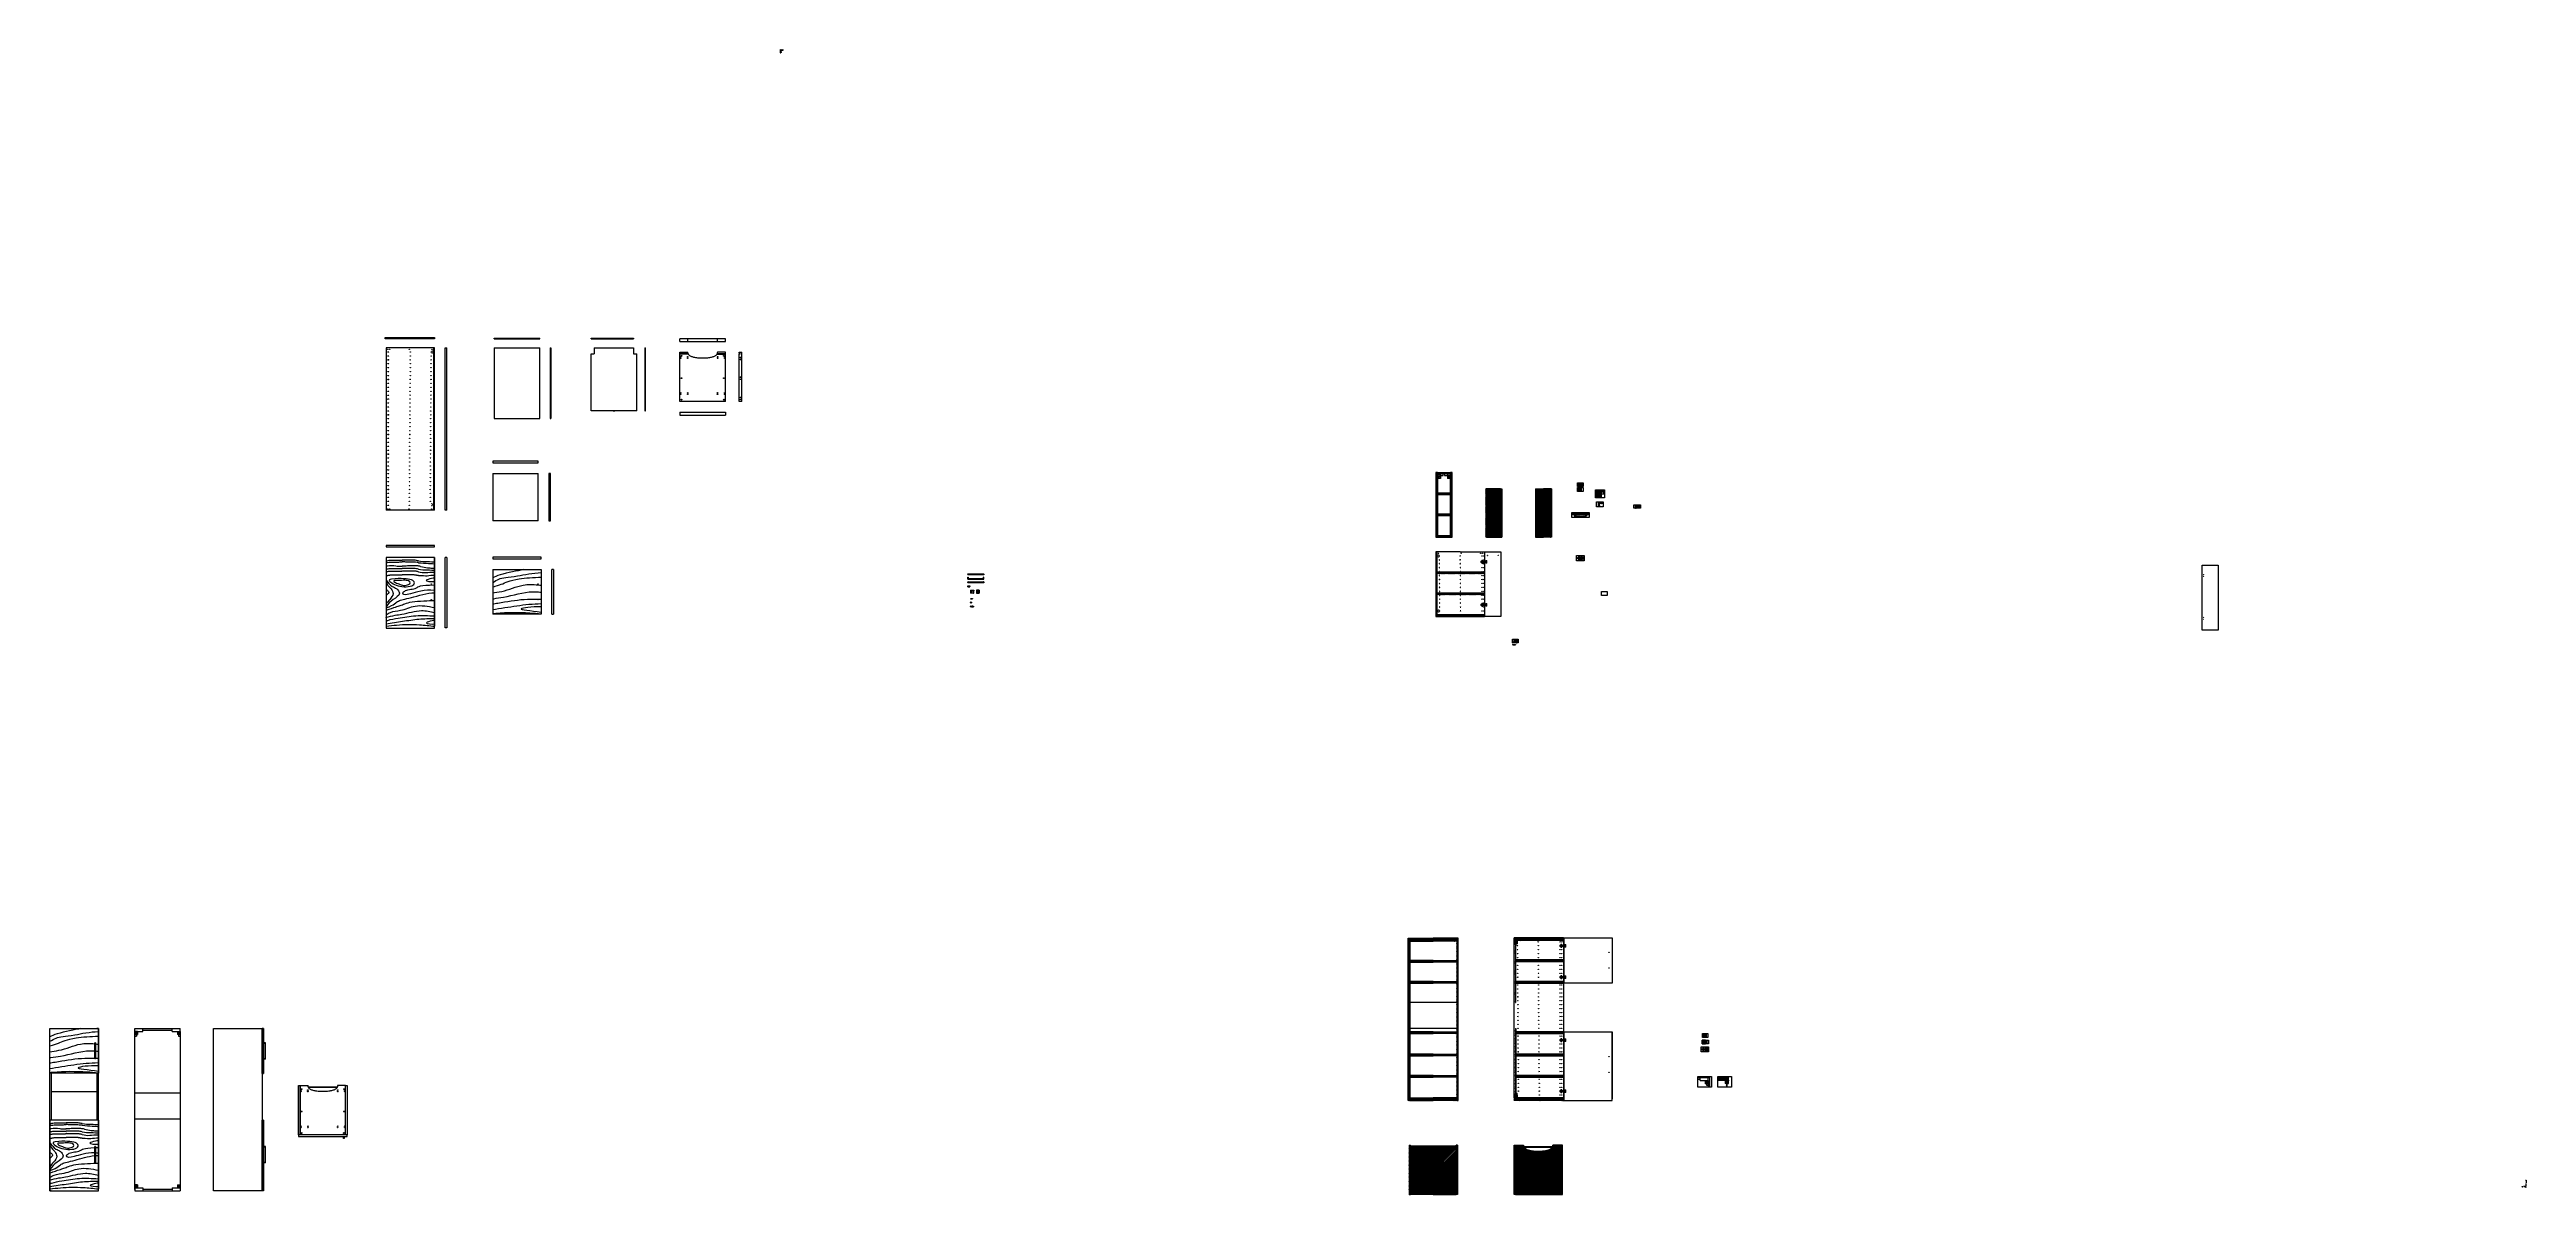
# Model space of a CAD drawing. Header units: millimetres. Extents: x 2171 to 32800, y 1650 to 15812.
import ezdxf

# ---------------------------------------------------------------- set-up
doc = ezdxf.new("R2010")
doc.units = ezdxf.units.MM
for name, color, linetype, lineweight in [('A-FURN_Num_Penna__252_Num_Penna__252_Num_Penna__3_Num_Penna__252_Num_Penna__252_Num_Penna__252_Num_Penna__252_Num_Penna__252_Num_Penna__252_Num_Penna__252_Num_Penna__252_Num_Penna__252_Num_Penna__252_Num_Penna__252_Num_Penna__5', 5, 'Continuous', 18), ('INFO_Num_Penna__2_Num_Penna__2_Num_Penna__2_Num_Penna__2_Num_Penna__5', 5, 'Continuous', 18), ('PDF _Geometria_Num_Penna__5', 5, 'Continuous', 18), ('PDF22_Geometry_Num_Penna__1_Num_Penna__255_Num_Penna__5_Num_Penna__5_Num_Penna__5', 5, 'Continuous', 18)]:
    doc.layers.add(name, color=color, linetype=linetype, lineweight=lineweight)
doc.styles.add('ARIAL', font='arial.ttf')
doc.styles.get("Standard").update_dxf_attribs({"font": 'arial.ttf'})
doc.dimstyles.new('TICK_36', dxfattribs={"dimtxt": 3.6, "dimasz": 3.6, "dimexe": 1.8, "dimexo": 1.2, "dimgap": 1.8, "dimtad": 0, "dimdec": 0, "dimzin": 0, "dimdsep": 46, "dimtxsty": 'ARIAL', "dimblk": 'OBLIQUE', "dimcen": 1.8, "dimdle": 1.8, "dimclrd": 11, "dimclre": 8, "dimclrt": 3, "dimadec": 0, "dimazin": 0, "dimtfac": 1, "dimtdec": 0, "dimtmove": 1, "dimatfit": 3, "dimldrblk": 'OBLIQUE', "dimfxl": 1, "dimtfill": 1, "dimtolj": 1, "dimtzin": 0, "dimarcsym": 0})
pattern_1 = [(45, (1805.32, 0), (-3.1430896, 3.1430896), [])]
pattern_2 = [(45, (368.9873, 35.733), (-3.1430896, 3.1430896), [])]
pattern_3 = [(45, (1911.982, -6718.0884), (-3.1430896, 3.1430896), [])]

# ---------------------------------------------------------------- blocks, each defined once
blk = doc.blocks.new('*U1')
at = {"color": 8}
blk.add_circle((0, 0), 2.5, dxfattribs=at)
blk = doc.blocks.new('*U2')
at = {"color": 0, "linetype": 'ByBlock', "lineweight": -2, "transparency": 16777216}
for p in [(0, 0), (20, 0), (0, -48.6), (0, -97.2), (0, -145.8), (0, -194.4), (0, -243), (0, -291.6), (20, -48.6), (20, -97.2), (20, -145.8), (20, -194.4), (20, -243), (20, -291.6), (0, -340.2), (0, -388.8), (0, -437.4), (0, -486), (0, -534.6), (0, -583.2), (20, -340.2), (20, -388.8), (20, -437.4), (20, -486), (20, -534.6), (20, -583.2), (0, -631.8), (0, -680.4), (0, -729), (0, -777.6), (0, -826.2), (0, -874.8), (20, -631.8), (20, -680.4), (20, -729), (20, -777.6), (20, -826.2), (20, -874.8), (0, -923.4), (0, -972), (0, -1020.6), (0, -1069.2), (0, -1117.8), (0, -1166.4), (0, -1215), (20, -923.4), (20, -972), (20, -1020.6), (20, -1069.2), (20, -1117.8), (20, -1166.4), (20, -1215), (0, -1263.6), (0, -1312.2), (0, -1360.8), (0, -1409.4), (0, -1458), (0, -1506.6), (20, -1263.6), (20, -1312.2), (20, -1360.8), (20, -1409.4), (20, -1458), (20, -1506.6), (0, -1555.2), (0, -1603.8), (0, -1652.4), (0, -1701), (0, -1749.6), (0, -1798.2), (20, -1555.2), (20, -1603.8), (20, -1652.4), (20, -1701), (20, -1749.6), (20, -1798.2), (0, -1846.8), (0, -1895.4), (20, -1846.8), (20, -1895.4)]:
    blk.add_blockref('*U1', p, dxfattribs=at)
blk = doc.blocks.new('*U3')
at = {"color": 8}
blk.add_circle((0, 0), 2.5, dxfattribs=at)
blk = doc.blocks.new('*U4')
at = {"color": 0, "linetype": 'ByBlock', "lineweight": -2, "transparency": 16777216}
for p in [(0, 0), (0, -48.6), (0, -97.2), (0, -145.8), (0, -194.4), (0, -243), (0, -291.6), (0, -340.2), (0, -388.8), (0, -437.4), (0, -486), (0, -534.6), (0, -583.2), (0, -631.8), (0, -680.4), (0, -729), (0, -777.6), (0, -826.2), (0, -874.8), (0, -923.4), (0, -972), (0, -1020.6), (0, -1069.2), (0, -1117.8), (0, -1166.4), (0, -1215), (0, -1263.6), (0, -1312.2), (0, -1360.8), (0, -1409.4), (0, -1458), (0, -1506.6), (0, -1555.2), (0, -1603.8), (0, -1652.4), (0, -1701), (0, -1749.6), (0, -1798.2), (0, -1846.8)]:
    blk.add_blockref('*U3', p, dxfattribs=at)
blk = doc.blocks.new('*U5')
at = {"color": 8}
blk.add_circle((0, 0), 2.5, dxfattribs=at)
blk = doc.blocks.new('*U6')
at = {"color": 0, "linetype": 'ByBlock', "lineweight": -2, "transparency": 16777216}
for p in [(0, 0), (0, -48.6), (0, -97.2), (0, -145.8), (0, -194.4), (0, -243), (0, -291.6), (0, -340.2), (0, -388.8), (0, -437.4), (0, -486), (0, -534.6), (0, -583.2), (0, -631.8), (0, -680.4), (0, -729), (0, -777.6), (0, -826.2), (0, -874.8), (0, -923.4), (0, -972), (0, -1020.6), (0, -1069.2), (0, -1117.8), (0, -1166.4), (0, -1215), (0, -1263.6), (0, -1312.2), (0, -1360.8), (0, -1409.4), (0, -1458), (0, -1506.6), (0, -1555.2), (0, -1603.8), (0, -1652.4), (0, -1701), (0, -1749.6), (0, -1798.2), (0, -1846.8), (0, -1895.4)]:
    blk.add_blockref('*U5', p, dxfattribs=at)
blk = doc.blocks.new('_Oblique')
at = {"color": 0, "linetype": 'ByBlock', "lineweight": -2}
blk.add_line((-0.5, -0.5), (0.5, 0.5), dxfattribs=at)
blk = doc.blocks.new('*D26')
at = {"color": 8, "lineweight": -2, "transparency": 16777216}
for p, q in [((32788, 1826), (32797, 1826)), ((32788, 1755), (32797, 1755))]:
    blk.add_line(p, q, dxfattribs=at)
at = {"color": 11, "lineweight": -2, "transparency": 16777216}
for p, q in [((32795, 1828), (32795, 1794)), ((32795, 1753), (32795, 1786))]:
    blk.add_line(p, q, dxfattribs=at)
at = {"color": 11, "lineweight": -2, "transparency": 16777216, "xscale": 3.6, "yscale": 3.6, "zscale": 3.6}
for p, rotation in [((32795, 1826), 90), ((32795, 1755), 270)]:
    blk.add_blockref('_Oblique', p, dxfattribs=dict(at, rotation=rotation))
at = {"color": 3, "transparency": 16777216, "insert": (32795, 1790), "char_height": 3.6, "attachment_point": 5, "rotation": 90, "style": 'ARIAL', "bg_fill": 3, "box_fill_scale": 1.1, "bg_fill_color": 256, "bg_fill_true_color": 13158600, "bg_fill_transparency": 0}
blk.add_mtext('\\A1;71', dxfattribs=at)
at = {"layer": 'Defpoints', "color": 0, "transparency": 16777216}
for p in [(32787, 1826), (32787, 1755), (32795, 1755)]:
    blk.add_point(p, dxfattribs=at)
blk = doc.blocks.new('*D27')
at = {"color": 11, "lineweight": -2, "transparency": 16777216}
for p, q in [((32784, 1747), (32781, 1747)), ((32786, 1747), (32791, 1740)), ((32787, 1747), (32791, 1747)), ((32791, 1740), (32794, 1740))]:
    blk.add_line(p, q, dxfattribs=at)
at = {"color": 8, "lineweight": -2, "transparency": 16777216}
for p, q in [((32784, 1754), (32784, 1745)), ((32787, 1754), (32787, 1745))]:
    blk.add_line(p, q, dxfattribs=at)
at = {"color": 3, "transparency": 16777216, "insert": (32797, 1740), "char_height": 3.6, "attachment_point": 5, "style": 'ARIAL', "bg_fill": 3, "box_fill_scale": 1.1, "bg_fill_color": 256, "bg_fill_true_color": 13158600, "bg_fill_transparency": 0}
blk.add_mtext('\\A1;3', dxfattribs=at)
at = {"color": 11, "lineweight": -2, "transparency": 16777216}
blk.add_line((32784, 1747), (32787, 1747), dxfattribs=at)
blk.add_line((32784, 1747), (32787, 1747), dxfattribs=at)
at = {"layer": 'Defpoints', "color": 0, "transparency": 16777216}
for p in [(32784, 1755), (32787, 1755), (32787, 1747)]:
    blk.add_point(p, dxfattribs=at)
at = {"color": 11, "lineweight": -2, "transparency": 16777216, "xscale": 3.6, "yscale": 3.6, "zscale": 3.6}
blk.add_blockref('_Oblique', (32784, 1747), dxfattribs=at)
at = {"color": 11, "lineweight": -2, "transparency": 16777216, "xscale": 3.6, "yscale": 3.6, "zscale": 3.6, "rotation": 180}
blk.add_blockref('_Oblique', (32787, 1747), dxfattribs=at)
blk = doc.blocks.new('*D28')
at = {"color": 11, "lineweight": -2, "transparency": 16777216}
for p, q in [((32744, 1747), (32756, 1747)), ((32776, 1747), (32764, 1747))]:
    blk.add_line(p, q, dxfattribs=at)
at = {"color": 8, "lineweight": -2, "transparency": 16777216}
for p, q in [((32746, 1754), (32746, 1745)), ((32774, 1754), (32774, 1745))]:
    blk.add_line(p, q, dxfattribs=at)
at = {"color": 11, "lineweight": -2, "transparency": 16777216, "xscale": 3.6, "yscale": 3.6, "zscale": 3.6, "rotation": 180}
blk.add_blockref('_Oblique', (32746, 1747), dxfattribs=at)
at = {"color": 11, "lineweight": -2, "transparency": 16777216, "xscale": 3.6, "yscale": 3.6, "zscale": 3.6}
blk.add_blockref('_Oblique', (32774, 1747), dxfattribs=at)
at = {"color": 3, "transparency": 16777216, "insert": (32760, 1747), "char_height": 3.6, "attachment_point": 5, "style": 'ARIAL', "bg_fill": 3, "box_fill_scale": 1.1, "bg_fill_color": 256, "bg_fill_true_color": 13158600, "bg_fill_transparency": 0}
blk.add_mtext('\\A1;29', dxfattribs=at)
at = {"layer": 'Defpoints', "color": 0, "transparency": 16777216}
for p in [(32746, 1755), (32774, 1755), (32774, 1747)]:
    blk.add_point(p, dxfattribs=at)
blk = doc.blocks.new('*U43')
at = {"color": 8}
blk.add_circle((0, 0), 2.5, dxfattribs=at)
blk = doc.blocks.new('*U44')
at = {"color": 0, "linetype": 'ByBlock', "lineweight": -2, "transparency": 16777216}
for p in [(0, 0), (0, -48.6), (0, -97.2), (0, -145.8), (0, -194.4), (0, -243), (0, -291.6), (0, -340.2), (0, -388.8), (0, -437.4), (0, -486), (0, -534.6), (0, -583.2), (0, -631.8), (0, -680.4)]:
    blk.add_blockref('*U43', p, dxfattribs=at)
blk = doc.blocks.new('*U45')
at = {"color": 8}
blk.add_circle((0, 0), 2.5, dxfattribs=at)
blk = doc.blocks.new('*U46')
at = {"color": 0, "linetype": 'ByBlock', "lineweight": -2, "transparency": 16777216}
for p in [(0, 0), (0, -48.6), (0, -97.2), (0, -145.8), (0, -194.4), (0, -243), (0, -291.6), (0, -340.2), (0, -388.8), (0, -437.4), (0, -486), (0, -534.6), (0, -583.2), (0, -631.8), (0, -680.4)]:
    blk.add_blockref('*U45', p, dxfattribs=at)
blk = doc.blocks.new('aa')
at = {"color": 8}
blk.add_line((8075, 8465), (8075, 7615), dxfattribs=at)
at = {"color": 7}
for p, q in [((8030, 8139), (8031, 8140)), ((8040, 8140), (8031, 8140)), ((8040, 8140), (8041, 8139)), ((8030, 7941), (8031, 7940)), ((8040, 7940), (8031, 7940)), ((8040, 7940), (8041, 7941))]:
    blk.add_line(p, q, dxfattribs=at)
blk.add_lwpolyline([(7475, 7592), (8075, 7592), (8075, 8464), (7475, 8464)], close=True, dxfattribs=at)
for points in [[(8030, 7941), (8030, 8009), (8030, 8139)], [(8041, 8139), (8041, 8009), (8041, 7941)]]:
    blk.add_lwpolyline(points, dxfattribs=at)
at = {"color": 8}
for points in [[(8031, 7940), (8031, 8009), (8031, 8140)], [(8040, 7940), (8040, 8009), (8040, 8140)]]:
    blk.add_lwpolyline(points, dxfattribs=at)
at = {"color": 31}
for points in [[(7474, 8354), (7491, 8361), (7597, 8361), (7658, 8358), (7676, 8358)], [(7475, 8423), (7527, 8431), (7632, 8431), (7675, 8433)], [(7475, 8401), (7493, 8402), (7530, 8407), (7620, 8408), (7668, 8410), (7675, 8410)], [(7475, 8320), (7527, 8329), (7632, 8328), (7675, 8330)], [(7902, 8354), (7859, 8361), (7753, 8361), (7692, 8358), (7674, 8358)], [(7875, 8423), (7824, 8431), (7718, 8431), (7675, 8433)], [(7875, 8401), (7857, 8402), (7820, 8407), (7730, 8408), (7682, 8410), (7675, 8410)], [(7875, 8320), (7824, 8329), (7718, 8328), (7675, 8330)], [(7902, 8354), (7988, 8339), (8042, 8333), (8075, 8333)], [(7475, 8185), (7551, 8108), (7607, 8076), (7639, 8022), (7564, 7946), (7475, 7856)], [(7475, 8160), (7507, 8108), (7536, 8076), (7561, 8019), (7521, 7946), (7475, 7888)], [(7475, 8068), (7490, 8057), (7508, 8030), (7491, 8009), (7475, 7993)], [(8075, 8210), (8039, 8204), (7970, 8182), (8069, 8168), (8075, 8169)], [(7471, 7723), (7587, 7750), (7668, 7763), (7914, 7808), (8075, 7786)], [(7475, 7754), (7528, 7785), (7654, 7811), (7834, 7864), (8075, 7846)], [(7475, 7680), (7496, 7687), (7623, 7714), (7841, 7744), (8075, 7741)], [(7475, 7645), (7679, 7675), (7881, 7703), (8075, 7710)], [(8075, 7686), (8044, 7681), (7975, 7658), (8074, 7645), (8075, 7645)], [(7475, 7614), (7606, 7629), (7888, 7632), (8075, 7615)]]:
    blk.add_spline(points, degree=3, dxfattribs=at)
for points, knots in [([(7475, 8288), (7476, 8288), (7482, 8289), (7493, 8292), (7499, 8293), (7509, 8294), (7515, 8295), (7520, 8296), (7521, 8296), (7523, 8296), (7524, 8296), (7527, 8296), (7529, 8296), (7536, 8297), (7540, 8297), (7551, 8297), (7559, 8296), (7574, 8296), (7582, 8296), (7598, 8295), (7607, 8295), (7619, 8295), (7622, 8295), (7629, 8295), (7632, 8295), (7642, 8295), (7648, 8296), (7657, 8296), (7658, 8296), (7663, 8297), (7666, 8297), (7670, 8298), (7672, 8298), (7675, 8298)], [0, 0, 0, 0, 18.755468, 18.755468, 37.510937, 37.510937, 56.266405, 56.266405, 60.086331, 60.086331, 63.906257, 63.906257, 71.54611, 71.54611, 86.825814, 86.825814, 110.53599, 110.53599, 134.246166, 134.246166, 157.956342, 157.956342, 166.728392, 166.728392, 175.500443, 175.500443, 193.044544, 193.044544, 197.275846, 197.275846, 205.73845, 205.73845, 208.690639, 208.690639, 208.690639, 208.690639]), ([(7875, 8288), (7874, 8288), (7868, 8289), (7857, 8292), (7851, 8293), (7841, 8294), (7836, 8295), (7830, 8296), (7829, 8296), (7827, 8296), (7826, 8296), (7823, 8296), (7821, 8296), (7814, 8297), (7810, 8297), (7799, 8297), (7791, 8296), (7776, 8296), (7768, 8296), (7752, 8295), (7743, 8295), (7731, 8295), (7728, 8295), (7722, 8295), (7718, 8295), (7708, 8295), (7702, 8296), (7694, 8296), (7692, 8296), (7687, 8297), (7684, 8297), (7680, 8298), (7679, 8298), (7675, 8298)], [0, 0, 0, 0, 18.755468, 18.755468, 37.510937, 37.510937, 56.266405, 56.266405, 60.086331, 60.086331, 63.906257, 63.906257, 71.54611, 71.54611, 86.825814, 86.825814, 110.53599, 110.53599, 134.246166, 134.246166, 157.956342, 157.956342, 166.728392, 166.728392, 175.500443, 175.500443, 193.044544, 193.044544, 197.275846, 197.275846, 205.73845, 205.73845, 208.690639, 208.690639, 208.690639, 208.690639]), ([(7475, 8242), (7479, 8243), (7482, 8243), (7486, 8243), (7488, 8243), (7491, 8244), (7492, 8244), (7495, 8244), (7496, 8244), (7498, 8244), (7499, 8244), (7500, 8245), (7501, 8245), (7503, 8245), (7505, 8245), (7509, 8246), (7512, 8246), (7519, 8247), (7523, 8248), (7528, 8249), (7529, 8249), (7532, 8249), (7533, 8249), (7534, 8249), (7535, 8249), (7536, 8250), (7536, 8250), (7537, 8250), (7538, 8250), (7539, 8250), (7540, 8250), (7542, 8250), (7544, 8250), (7549, 8250), (7553, 8251), (7562, 8251), (7569, 8251), (7582, 8250), (7589, 8250), (7603, 8250), (7610, 8250), (7620, 8250), (7623, 8250), (7627, 8250), (7630, 8250), (7636, 8250), (7640, 8251), (7650, 8251), (7655, 8251), (7662, 8252), (7663, 8252), (7665, 8252), (7666, 8252), (7668, 8252), (7668, 8252), (7670, 8252), (7671, 8252), (7673, 8252), (7674, 8252), (7675, 8252), (7675, 8252), (7675, 8252)], [0, 0, 0, 0, 7.426073, 7.426073, 12.355891, 12.355891, 15.943599, 15.943599, 18.978993, 18.978993, 20.901222, 20.901222, 22.823452, 22.823452, 26.667911, 26.667911, 34.35683, 34.35683, 46.791949, 46.791949, 51.838335, 51.838335, 55.733243, 55.733243, 57.919106, 57.919106, 59.570362, 59.570362, 61.221617, 61.221617, 64.524128, 64.524128, 71.12915, 71.12915, 84.339193, 84.339193, 104.731051, 104.731051, 125.122909, 125.122909, 145.514768, 145.514768, 151.617123, 151.617123, 157.719479, 157.719479, 169.924191, 169.924191, 186.455496, 186.455496, 191.499083, 191.499083, 194.37737, 194.37737, 196.201836, 196.201836, 199.85077, 199.85077, 203.499703, 203.499703, 207.889657, 207.889657, 207.889657, 207.889657]), ([(7475, 7841), (7583, 7881), (7609, 7937), (7745, 7952), (7949, 8018), (8030, 8026)], [0, 0, 0, 0, 1, 2, 2.837354, 2.837354, 2.837354, 2.837354]), ([(7875, 8242), (7871, 8243), (7868, 8243), (7864, 8243), (7862, 8243), (7859, 8244), (7858, 8244), (7855, 8244), (7854, 8244), (7852, 8244), (7851, 8244), (7850, 8245), (7849, 8245), (7847, 8245), (7845, 8245), (7841, 8246), (7838, 8246), (7831, 8247), (7827, 8248), (7822, 8249), (7821, 8249), (7818, 8249), (7817, 8249), (7816, 8249), (7815, 8249), (7814, 8250), (7814, 8250), (7813, 8250), (7813, 8250), (7811, 8250), (7810, 8250), (7808, 8250), (7806, 8250), (7801, 8250), (7797, 8251), (7788, 8251), (7781, 8251), (7768, 8250), (7762, 8250), (7747, 8250), (7740, 8250), (7730, 8250), (7727, 8250), (7723, 8250), (7721, 8250), (7714, 8250), (7710, 8251), (7700, 8251), (7695, 8251), (7688, 8252), (7687, 8252), (7685, 8252), (7684, 8252), (7682, 8252), (7682, 8252), (7680, 8252), (7679, 8252), (7677, 8252), (7676, 8252), (7675, 8252), (7675, 8252), (7675, 8252)], [0, 0, 0, 0, 7.426073, 7.426073, 12.355891, 12.355891, 15.943599, 15.943599, 18.978993, 18.978993, 20.901222, 20.901222, 22.823452, 22.823452, 26.667911, 26.667911, 34.35683, 34.35683, 46.791949, 46.791949, 51.838335, 51.838335, 55.733243, 55.733243, 57.919106, 57.919106, 59.570362, 59.570362, 61.221617, 61.221617, 64.524128, 64.524128, 71.12915, 71.12915, 84.339193, 84.339193, 104.731051, 104.731051, 125.122909, 125.122909, 145.514768, 145.514768, 151.617123, 151.617123, 157.719479, 157.719479, 169.924191, 169.924191, 186.455496, 186.455496, 191.499083, 191.499083, 194.37737, 194.37737, 196.201836, 196.201836, 199.85077, 199.85077, 203.499703, 203.499703, 207.889657, 207.889657, 207.889657, 207.889657]), ([(8030, 8060), (7926, 8062), (7728, 7995), (7679, 8007), (7682, 8036), (7708, 8055), (7782, 8074), (7850, 8080), (7888, 8121), (8030, 8125)], [0.126382, 0.126382, 0.126382, 0.126382, 1, 2, 3, 4, 5, 6, 6.910596, 6.910596, 6.910596, 6.910596])]:
    blk.add_open_spline(points, degree=3, knots=knots, dxfattribs=at)
for points in [[(7875, 8423), (7913, 8414), (7973, 8417), (8066, 8411), (8075, 8411)], [(7875, 8401), (7961, 8395), (8054, 8388), (8075, 8388)], [(7875, 8320), (7913, 8312), (7973, 8315), (8066, 8308), (8075, 8308)], [(7875, 8288), (7905, 8279), (7969, 8273), (8031, 8285), (8075, 8285)], [(7543, 8198), (7603, 8205), (7702, 8204), (7799, 8193), (7836, 8153), (7806, 8108), (7695, 8098), (7596, 8118), (7523, 8163), (7507, 8190), (7530, 8197), (7543, 8198)], [(7589, 8182), (7629, 8180), (7693, 8186), (7757, 8178), (7781, 8152), (7759, 8129), (7690, 8112), (7633, 8138), (7576, 8159), (7565, 8176), (7581, 8181), (7589, 8182)], [(7875, 8242), (7933, 8242), (7975, 8233), (8043, 8248), (8075, 8248)], [(8041, 8125), (8051, 8125), (8063, 8126), (8075, 8126)], [(8075, 8057), (8063, 8058), (8052, 8059), (8041, 8060)], [(8041, 8027), (8052, 8028), (8064, 8028), (8075, 8028)], [(7475, 7811), (7583, 7852), (7649, 7863), (7753, 7923), (8004, 7932), (8075, 7932)]]:
    blk.add_open_spline(points, degree=3, dxfattribs=at)

msp = doc.modelspace()

# ---------------------------------------------------------------- hatches: boundary and pattern name
h = msp.add_hatch()
h.set_pattern_fill('ANSI31', color=8, scale=1.4)
h.paths.add_polyline_path([(19332, 10056.6), (19322.2, 10056.6), (19321, 10059.1), (19322.2, 10061.6), (19332, 10061.6), (19332, 10316.6), (19322.2, 10316.6), (19321, 10319.1), (19322.2, 10321.6), (19332, 10321.6), (19332, 10579.1), (19314, 10579.1), (19314, 9779.1), (19332, 9779.1), (19332, 9786.6), (19325.2, 9786.6), (19324, 9789.1), (19325.2, 9791.6), (19332, 9791.6)])
h = msp.add_hatch()
h.set_pattern_fill('ANSI31', color=8, scale=1.4)
h.set_pattern_definition(pattern_1)
h.paths.add_polyline_path([(19496, 10061.6), (19505.8, 10061.6), (19507, 10059.1), (19505.8, 10056.6), (19496, 10056.6), (19496, 9791.6), (19502.8, 9791.6), (19504, 9789.1), (19502.8, 9786.6), (19496, 9786.6), (19496, 9779.1), (19514, 9779.1), (19514, 10579.1), (19496, 10579.1), (19496, 10321.6), (19505.8, 10321.6), (19507, 10319.1), (19505.8, 10316.6), (19496, 10316.6)])
h = msp.add_hatch()
h.set_pattern_fill('ANSI31', color=8, scale=1.4)
h.set_pattern_definition([(45, (2802.1156, 613.9797), (-3.1430896, 3.1430896), [])])
h.paths.add_polyline_path([(21126.3, 10454.3), (21108.3, 10454.3), (21108.3, 10447.1), (21109.3, 10447.1), (21115.3, 10447.1), (21116.3, 10446.1), (21116.3, 10443.1), (21115.3, 10442.1), (21109.3, 10442.1), (21108.3, 10442.1), (21108.3, 10424.6), (21108.3, 10422.1), (21115.1, 10422.1), (21116.3, 10419.6), (21115.1, 10417.1), (21108.3, 10417.1), (21108.3, 10407), (21126.3, 10407)])
h = msp.add_hatch()
h.set_pattern_fill('ANSI31', color=8, scale=1.4)
h.set_pattern_definition(pattern_1)
h.paths.add_polyline_path([(19332, 10322.6), (19334.5, 10323.6), (19337, 10323.6), (19337, 10314.6), (19334.5, 10314.6), (19332, 10315.6), (19332, 10309.1), (19496, 10309.1), (19496, 10315.6), (19493.5, 10314.6), (19491, 10314.6), (19491, 10323.6), (19493.5, 10323.6), (19496, 10322.6), (19496, 10329.1), (19332, 10329.1)])
h = msp.add_hatch()
h.set_pattern_fill('ANSI31', color=8, scale=1.4)
h.set_pattern_definition(pattern_1)
h.paths.add_polyline_path([(19947.6, 9779.1), (19929.6, 9779.1), (19929.6, 10379.1), (19947.6, 10379.1), (19947.6, 10326.6), (19946.6, 10326.6), (19940.6, 10326.6), (19939.6, 10325.6), (19939.6, 10322.6), (19940.6, 10321.6), (19947.6, 10321.6), (19947.6, 10304.1), (19947.6, 10301.6), (19940.8, 10301.6), (19939.6, 10299.1), (19940.8, 10296.6), (19947.6, 10296.6), (19947.6, 10294.1), (19947.6, 10083.1), (19946.6, 10083.1), (19940.6, 10083.1), (19939.6, 10082.1), (19939.6, 10079.1), (19940.6, 10078.1), (19946.6, 10078.1), (19947.6, 10078.1), (19947.6, 10060.6), (19947.6, 10058.1), (19940.8, 10058.1), (19939.6, 10055.6), (19940.8, 10053.1), (19947.6, 10053.1), (19947.6, 10050.6), (19947.6, 9833.1), (19946.6, 9833.1), (19940.6, 9833.1), (19939.6, 9832.1), (19939.6, 9829.1), (19940.6, 9828.1), (19946.6, 9828.1), (19947.6, 9828.1), (19947.6, 9810.6), (19947.6, 9808.1), (19940.8, 9808.1), (19939.6, 9805.6), (19940.8, 9803.1), (19947.6, 9803.1), (19947.6, 9800.6)])
h = msp.add_hatch()
h.set_pattern_fill('ANSI31', color=8, scale=1.4)
h.set_pattern_definition(pattern_1)
h.paths.add_polyline_path([(20029.6, 10372.1), (20111.6, 10372.1), (20111.6, 10379.1), (20029.6, 10379.1), (19947.6, 10379.1), (19947.6, 10372.1)])
h = msp.add_hatch()
h.set_pattern_fill('ANSI31', color=8, scale=1.4)
h.set_pattern_definition(pattern_1)
h.paths.add_polyline_path([(20082.1, 10059.1), (20083.6, 10059.1), (20083.6, 10057.6), (20089.6, 10057.6), (20089.6, 10060.6), (20090.6, 10059.4), (20100.6, 10059.4), (20110.6, 10059.4), (20111.6, 10060.6), (20111.6, 10078.1), (20083.7, 10078.1), (20082.7, 10079.1), (20082.7, 10082.1), (20083.7, 10083.1), (20111.6, 10083.1), (20111.6, 10294.1), (20110.6, 10295.4), (20100.6, 10295.4), (20090.6, 10295.4), (20089.6, 10294.1), (20089.6, 10297.1), (20083.6, 10297.1), (20083.6, 10295.6), (20082.1, 10295.6), (20082.1, 10302.6), (20083.6, 10302.6), (20083.6, 10301.1), (20089.6, 10301.1), (20089.6, 10304.1), (20090.6, 10302.9), (20100.6, 10302.9), (20110.6, 10302.9), (20111.6, 10304.1), (20111.6, 10321.6), (20083.7, 10321.6), (20082.7, 10322.6), (20082.7, 10325.6), (20083.7, 10326.6), (20111.6, 10326.6), (20111.6, 10365.1), (20029.6, 10365.1), (19947.6, 10365.1), (19947.6, 10326.6), (19975.5, 10326.6), (19976.5, 10325.6), (19976.5, 10322.6), (19975.5, 10321.6), (19947.6, 10321.6), (19947.6, 10304.1), (19948.6, 10302.9), (19958.6, 10302.9), (19968.6, 10302.9), (19969.6, 10304.1), (19969.6, 10301.1), (19975.6, 10301.1), (19975.6, 10302.6), (19977.1, 10302.6), (19977.1, 10295.6), (19975.6, 10295.6), (19975.6, 10297.1), (19969.6, 10297.1), (19969.6, 10296.6), (19969.6, 10294.1), (19968.6, 10295.4), (19958.6, 10295.4), (19948.6, 10295.4), (19947.6, 10294.1), (19947.6, 10083.1), (19975.5, 10083.1), (19976.5, 10082.1), (19976.5, 10079.1), (19975.5, 10078.1), (19947.6, 10078.1), (19947.6, 10060.6), (19948.6, 10059.4), (19958.6, 10059.4), (19968.6, 10059.4), (19969.6, 10060.6), (19969.6, 10057.6), (19975.6, 10057.6), (19975.6, 10059.1), (19977.1, 10059.1), (19977.1, 10052.1), (19975.6, 10052.1), (19975.6, 10053.6), (19969.6, 10053.6), (19969.6, 10053.1), (19969.6, 10050.6), (19968.6, 10051.9), (19958.6, 10051.9), (19948.6, 10051.9), (19947.6, 10050.6), (19947.6, 9833.1), (19975.5, 9833.1), (19976.5, 9832.1), (19976.5, 9829.1), (19975.5, 9828.1), (19947.6, 9828.1), (19947.6, 9810.6), (19948.6, 9809.4), (19958.6, 9809.4), (19968.6, 9809.4), (19969.6, 9810.6), (19969.6, 9807.6), (19975.6, 9807.6), (19975.6, 9809.1), (19977.1, 9809.1), (19977.1, 9802.1), (19975.6, 9802.1), (19975.6, 9803.6), (19969.6, 9803.6), (19969.6, 9803.1), (19969.6, 9800.6), (19968.6, 9801.9), (19958.6, 9801.9), (19948.6, 9801.9), (19947.6, 9800.6), (19947.6, 9779.1), (20111.6, 9779.1), (20111.6, 9800.6), (20110.6, 9801.9), (20100.6, 9801.9), (20090.6, 9801.9), (20089.6, 9800.6), (20089.6, 9803.6), (20083.6, 9803.6), (20083.6, 9802.1), (20082.1, 9802.1), (20082.1, 9809.1), (20083.6, 9809.1), (20083.6, 9807.6), (20089.6, 9807.6), (20089.6, 9808.1), (20089.6, 9810.6), (20090.6, 9809.4), (20100.6, 9809.4), (20110.6, 9809.4), (20111.6, 9810.6), (20111.6, 9828.1), (20083.7, 9828.1), (20082.7, 9829.1), (20082.7, 9832.1), (20083.7, 9833.1), (20111.6, 9833.1), (20111.6, 10050.6), (20110.6, 10051.9), (20100.6, 10051.9), (20090.6, 10051.9), (20089.6, 10050.6), (20089.6, 10053.6), (20083.6, 10053.6), (20083.6, 10052.1), (20082.1, 10052.1)])
h.paths.add_polyline_path([(20086.6, 10069.6, -1), (20096.6, 10069.6, -1)], flags=16)
h.paths.add_polyline_path([(19962.6, 10069.6, -1), (19972.6, 10069.6, -1)], flags=16)
h.paths.add_polyline_path([(20039.6, 9902.8, -1), (20019.6, 9902.8, -1)], flags=16)
h.paths.add_polyline_path([(20039.6, 9877.8, -1), (20019.6, 9877.8, -1)], flags=16)
h.paths.add_polyline_path([(20106.1, 9886.3, -1), (20099.1, 9886.3, -1)], flags=16)
h.paths.add_polyline_path([(19960.1, 9886.3, -1), (19953.1, 9886.3, -1)], flags=16)
h.paths.add_polyline_path([(20106.1, 9869.3, -1), (20099.1, 9869.3, -1)], flags=16)
h.paths.add_polyline_path([(19960.1, 9869.3, -1), (19953.1, 9869.3, -1)], flags=16)
h.paths.add_polyline_path([(20097.6, 9818.1, -1), (20087.6, 9818.1, -1)], flags=16)
h.paths.add_polyline_path([(20018.6, 10299.1, -1), (20038.6, 10299.1, -1)], flags=16)
h.paths.add_polyline_path([(19971.6, 9818.1, -1), (19961.6, 9818.1, -1)], flags=16)
h.paths.add_polyline_path([(20018.6, 10324.1, -1), (20038.6, 10324.1, -1)], flags=16)
h.paths.add_polyline_path([(20098.1, 10315.6, -1), (20105.1, 10315.6, -1)], flags=16)
h.paths.add_polyline_path([(19954.1, 10315.6, -1), (19961.1, 10315.6, -1)], flags=16)
h.paths.add_polyline_path([(20098.1, 10332.6, -1), (20105.1, 10332.6, -1)], flags=16)
h.paths.add_polyline_path([(19954.1, 10332.6, -1), (19961.1, 10332.6, -1)], flags=16)
h.paths.add_polyline_path([(20086.6, 10344.1, -1), (20096.6, 10344.1, -1)], flags=16)
h.paths.add_polyline_path([(19962.6, 10344.1, -1), (19972.6, 10344.1, -1)], flags=16)
h = msp.add_hatch()
h.set_pattern_fill('ANSI31', color=8, scale=1.4)
h.set_pattern_definition(pattern_1)
h.paths.add_polyline_path([(20111.6, 9779.1), (20129.6, 9779.1), (20129.6, 10379.1), (20111.6, 10379.1), (20111.6, 10326.6), (20112.6, 10326.6), (20118.6, 10326.6), (20119.6, 10325.6), (20119.6, 10322.6), (20118.6, 10321.6), (20111.6, 10321.6), (20111.6, 10304.1), (20111.6, 10301.6), (20118.4, 10301.6), (20119.6, 10299.1), (20118.4, 10296.6), (20111.6, 10296.6), (20111.6, 10294.1), (20111.6, 10083.1), (20112.6, 10083.1), (20118.6, 10083.1), (20119.6, 10082.1), (20119.6, 10079.1), (20118.6, 10078.1), (20112.6, 10078.1), (20111.6, 10078.1), (20111.6, 10060.6), (20111.6, 10058.1), (20118.4, 10058.1), (20119.6, 10055.6), (20118.4, 10053.1), (20111.6, 10053.1), (20111.6, 10050.6), (20111.6, 9833.1), (20112.6, 9833.1), (20118.6, 9833.1), (20119.6, 9832.1), (20119.6, 9829.1), (20118.6, 9828.1), (20112.6, 9828.1), (20111.6, 9828.1), (20111.6, 9810.6), (20111.6, 9808.1), (20118.4, 9808.1), (20119.6, 9805.6), (20118.4, 9803.1), (20111.6, 9803.1), (20111.6, 9800.6)])
h = msp.add_hatch()
h.set_pattern_fill('ANSI31', color=8, scale=1.4)
h.paths.add_polyline_path([(20564.6, 10318.7), (20554.8, 10318.7), (20553.6, 10321.2), (20554.8, 10323.7), (20564.6, 10323.7), (20564.6, 10324.7), (20564.6, 10342.7), (20564.6, 10343.7), (20554.8, 10343.7), (20553.6, 10346.2), (20554.8, 10348.7), (20564.6, 10348.7), (20564.6, 10349.7), (20564.6, 10364.4), (20564.6, 10379.1), (20546.6, 10379.1), (20546.6, 9779.1), (20564.6, 9779.1), (20564.6, 9794.8), (20554.8, 9794.8), (20553.6, 9797.3), (20554.8, 9799.8), (20564.6, 9799.8), (20564.6, 9800.8)])
h = msp.add_hatch()
h.set_pattern_fill('ANSI31', color=8, scale=1.4)
h.paths.add_polyline_path([(20644.6, 10364.4), (20564.6, 10364.4), (20564.6, 10349.7), (20567.1, 10350.7), (20569.6, 10350.7), (20569.6, 10341.7), (20567.1, 10341.7), (20564.6, 10342.7), (20564.6, 10324.7), (20567.1, 10325.7), (20569.6, 10325.7), (20569.6, 10316.7), (20567.1, 10316.7), (20564.6, 10317.7), (20564.6, 9800.8), (20567.1, 9801.8), (20569.6, 9801.8), (20569.6, 9792.8), (20567.1, 9792.8), (20564.6, 9793.8), (20564.6, 9779.1), (20644.6, 9779.1)])
h = msp.add_hatch()
h.set_pattern_fill('ANSI31', color=8, scale=1.4)
h.paths.add_polyline_path([(20644.6, 10364.4), (20724.6, 10364.4), (20724.6, 10349.7), (20722.1, 10350.7), (20719.6, 10350.7), (20719.6, 10341.7), (20722.1, 10341.7), (20724.6, 10342.7), (20724.6, 10324.7), (20722.1, 10325.7), (20719.6, 10325.7), (20719.6, 10316.7), (20722.1, 10316.7), (20724.6, 10317.7), (20724.6, 9800.8), (20722.1, 9801.8), (20719.6, 9801.8), (20719.6, 9792.8), (20722.1, 9792.8), (20724.6, 9793.8), (20724.6, 9779.1), (20644.6, 9779.1)])
h = msp.add_hatch()
h.set_pattern_fill('ANSI31', color=8, scale=1.4)
h.paths.add_polyline_path([(20724.6, 10318.7), (20734.4, 10318.7), (20735.6, 10321.2), (20734.4, 10323.7), (20724.6, 10323.7), (20724.6, 10324.7), (20724.6, 10342.7), (20724.6, 10343.7), (20734.4, 10343.7), (20735.6, 10346.2), (20734.4, 10348.7), (20724.6, 10348.7), (20724.6, 10349.7), (20724.6, 10364.4), (20724.6, 10379.1), (20742.6, 10379.1), (20742.6, 9779.1), (20724.6, 9779.1), (20724.6, 9794.8), (20734.4, 9794.8), (20735.6, 9797.3), (20734.4, 9799.8), (20724.6, 9799.8), (20724.6, 9800.8)])
h = msp.add_hatch()
h.set_pattern_fill('ANSI31', color=8, scale=1.4)
h.set_pattern_definition(pattern_2)
h.paths.add_polyline_path([(21085.3, 10386.5), (21093.6, 10386.5), (21093.6, 10393.6), (21065.9, 10393.6), (21065.9, 10346.4), (21093.6, 10346.4), (21093.6, 10353.5), (21091.1, 10352.5), (21085.3, 10352.5), (21085.3, 10361.5), (21093.6, 10361.5), (21093.6, 10378.5), (21091.1, 10377.5), (21085.3, 10377.5)])
h = msp.add_hatch()
h.set_pattern_fill('ANSI31', color=8, scale=1.4)
h.set_pattern_definition(pattern_2)
h.paths.add_polyline_path([(21103.4, 10354.5), (21103.4, 10354.5), (21093.6, 10354.5), (21093.6, 10346.4), (21111.6, 10346.4), (21111.6, 10393.6), (21093.6, 10393.6), (21093.6, 10384.5), (21103.4, 10384.5), (21103.4, 10384.5), (21106.6, 10384.5), (21106.6, 10379.5), (21103.4, 10379.5), (21103.4, 10379.5), (21093.6, 10379.5), (21093.6, 10359.5), (21103.4, 10359.5), (21103.4, 10359.5), (21106.6, 10359.5), (21106.6, 10354.5)])
h = msp.add_hatch()
h.set_pattern_fill('ANSI31', color=8, scale=1.4)
edge = h.paths.add_edge_path()
edge.add_line((21306.5, 10351.8), (21299, 10351.8))
edge.add_line((21299, 10351.8), (21299, 10354.8))
edge.add_line((21299, 10354.8), (21303, 10354.8))
edge.add_spline(control_points=[(21303, 10354.8), (21303.3, 10352.8), (21303.7, 10352.3), (21304.2, 10352.1), (21305, 10352.1)], knot_values=[0, 0, 0, 0, 1, 2, 2, 2, 2], degree=3, periodic=0)
edge.add_line((21305, 10352.1), (21306.5, 10352.1))
edge.add_line((21306.5, 10352.1), (21306.5, 10351.8))
h = msp.add_hatch()
h.set_pattern_fill('ANSI31', color=8, scale=1.4)
edge = h.paths.add_edge_path()
edge.add_line((21299, 10268.4), (21317, 10268.4))
edge.add_line((21299, 10351.8), (21299, 10268.4))
edge.add_line((21317, 10351.8), (21317, 10268.4))
edge.add_line((21306.5, 10351.8), (21299, 10351.8))
edge.add_line((21306.5, 10351.8), (21306.5, 10330.1))
edge.add_line((21311.5, 10351.8), (21311.5, 10330.1))
edge.add_line((21306.5, 10328.9), (21309, 10328.9))
edge.add_line((21306.5, 10330.1), (21306.5, 10328.9))
edge.add_line((21311.5, 10328.9), (21311.5, 10330.1))
edge.add_line((21309, 10328.9), (21311.5, 10328.9))
edge.add_line((21317, 10351.8), (21311.5, 10351.8))
h = msp.add_hatch()
h.set_pattern_fill('ANSI31', color=8, scale=1.4)
edge = h.paths.add_edge_path()
edge.add_spline(control_points=[(21315, 10354.8), (21314.7, 10352.8), (21314.3, 10352.3), (21313.8, 10352.1), (21313, 10352.1)], knot_values=[0, 0, 0, 0, 1, 2, 2, 2, 2], degree=3, periodic=0)
edge.add_line((21313, 10352.1), (21311.5, 10352.1))
edge.add_line((21311.5, 10352.1), (21311.5, 10351.8))
edge.add_line((21311.5, 10351.8), (21317, 10351.8))
edge.add_line((21317, 10351.8), (21317, 10339.8))
edge.add_line((21317, 10339.8), (21399.9, 10339.8))
edge.add_line((21399.9, 10339.8), (21399.9, 10354.8))
edge.add_line((21399.9, 10354.8), (21315, 10354.8))
h = msp.add_hatch()
h.set_pattern_fill('ANSI31', color=8, scale=1.4)
h.set_pattern_definition([(45, (3316.264, -390.0026), (-3.1430896, 3.1430896), [])])
h.paths.add_polyline_path([(21328.9, 10155.5), (21332.9, 10155.5), (21332.9, 10189.1), (21328.9, 10189.1)])
h = msp.add_hatch()
h.set_pattern_fill('ANSI31')
h.set_pattern_definition([(45, (8089.0214, 2470.0804), (-2.245064, 2.245064), [])])
edge = h.paths.add_edge_path()
edge.add_line((21790.8, 10166.5), (21780, 10166.5))
edge.add_line((21780, 10166.5), (21780, 10139))
edge.add_line((21790.8, 10166.5), (21790.8, 10154.5))
edge.add_line((21790.8, 10154.5), (21793.8, 10154.5))
edge.add_line((21793.8, 10166.5), (21793.8, 10154.5))
edge.add_line((21805.3, 10166.5), (21793.8, 10166.5))
edge.add_line((21805.3, 10166.5), (21805.3, 10144.5))
edge.add_line((21805.3, 10144.5), (21805.3, 10143.3))
edge.add_line((21805.3, 10143.3), (21810.3, 10143.3))
edge.add_line((21810.3, 10143.3), (21810.3, 10144.5))
edge.add_line((21810.3, 10166.5), (21810.3, 10144.5))
edge.add_line((21821.8, 10154.5), (21821.8, 10166.5))
edge.add_line((21821.8, 10166.5), (21810.3, 10166.5))
edge.add_line((21824.8, 10166.5), (21824.8, 10154.5))
edge.add_line((21824.8, 10154.5), (21821.8, 10154.5))
edge.add_line((21844.3, 10166.5), (21824.8, 10166.5))
edge.add_line((21844.3, 10166.5), (21844.3, 10139))
edge.add_line((21844.3, 10139), (21780, 10139))
h = msp.add_hatch()
h.set_pattern_fill('ANSI31', color=8, scale=1.4)
h.set_pattern_definition(pattern_1)
h.paths.add_polyline_path([(19332, 10062.6), (19334.5, 10063.6), (19337, 10063.6), (19337, 10054.6), (19334.5, 10054.6), (19332, 10055.6), (19332, 10049.1), (19496, 10049.1), (19496, 10055.6), (19493.5, 10054.6), (19491, 10054.6), (19491, 10063.6), (19493.5, 10063.6), (19496, 10062.6), (19496, 10069.1), (19332, 10069.1)])
h = msp.add_hatch()
h.set_pattern_fill('ANSI31', color=8, scale=1.4)
edge = h.paths.add_edge_path()
edge.add_line((21000.8, 10055.4), (21000.8, 10073.4))
edge.add_line((21000.8, 10073.4), (21034.1, 10073.4))
edge.add_line((21034.1, 10064.3), (21034.1, 10073.4))
edge.add_line((21035.6, 10064.3), (21034.1, 10064.3))
edge.add_line((21035.6, 10064.3), (21035.6, 10055.4))
edge.add_line((21035.6, 10055.4), (21000.8, 10055.4))
h = msp.add_hatch()
h.set_pattern_fill('ANSI31', color=8, scale=1.4)
h.paths.add_polyline_path([(21034.1, 10030.4), (21034.1, 10055.4), (21035.6, 10055.4), (21035.6, 10042.3), (21035.6, 10041.3), (21037.6, 10041.3), (21037.6, 10042.3), (21037.6, 10055.4), (21039.1, 10055.4), (21039.1, 10035.4), (21167.1, 10035.4), (21167.1, 10055.4), (21168.6, 10055.4), (21168.6, 10042.3), (21168.6, 10041.3), (21170.6, 10041.3), (21170.6, 10042.3), (21170.6, 10055.4), (21172.1, 10055.4), (21172.1, 10030.4)])
edge = h.paths.add_edge_path(flags=17)
edge.add_line((21167.1, 10049.4), (21167.1, 10035.4))
h = msp.add_hatch()
h.set_pattern_fill('ANSI31', color=8, scale=1.4)
edge = h.paths.add_edge_path()
edge.add_line((21168.6, 10055.4), (21037.6, 10055.4))
edge.add_line((21037.6, 10064.3), (21037.6, 10055.4))
edge.add_line((21037.6, 10064.3), (21039.1, 10064.3))
edge.add_line((21039.1, 10064.3), (21039.1, 10073.4))
edge.add_line((21039.1, 10073.4), (21167.1, 10073.4))
edge.add_line((21167.1, 10064.3), (21167.1, 10073.4))
edge.add_line((21168.6, 10064.3), (21167.1, 10064.3))
edge.add_line((21168.6, 10064.3), (21168.6, 10055.4))
h = msp.add_hatch()
h.set_pattern_fill('ANSI31', color=8, scale=1.4)
h.paths.add_polyline_path([(21172.1, 10073.4), (21200.8, 10073.4), (21200.8, 10055.4), (21170.6, 10055.4), (21170.6, 10064.3), (21172.1, 10064.3)])
h = msp.add_hatch()
h.set_pattern_fill('ANSI31', color=8, scale=1.4)
h.paths.add_polyline_path([(19326.5, 8819), (19322.5, 8819), (19322.5, 9599), (19326.5, 9599)])
h = msp.add_hatch()
h.set_pattern_fill('ANSI31', color=8, scale=1.4)
h.set_pattern_definition(pattern_1)
h.paths.add_polyline_path([(19474, 9787.1), (19468, 9787.1), (19468, 9785.6), (19466.5, 9785.6), (19466.5, 9792.6), (19468, 9792.6), (19468, 9791.1), (19474, 9791.1), (19474, 9794.1), (19475, 9792.9), (19495, 9792.9), (19496, 9794.1), (19496, 9799.1), (19332, 9799.1), (19332, 9794.1), (19333, 9792.9), (19353, 9792.9), (19354, 9794.1), (19354, 9791.1), (19360, 9791.1), (19360, 9792.6), (19361.5, 9792.6), (19361.5, 9785.6), (19360, 9785.6), (19360, 9787.1), (19354, 9787.1), (19354, 9784.1), (19353, 9785.4), (19333, 9785.4), (19332, 9784.1), (19332, 9779.1), (19496, 9779.1), (19496, 9784.1), (19495, 9785.4), (19475, 9785.4), (19474, 9784.1)])
h = msp.add_hatch()
h.set_pattern_fill('ANSI31', color=8, scale=1.4)
edge = h.paths.add_edge_path(flags=16)
edge.add_arc((19893.6, 9339), 2.5, 0, 360)
edge = h.paths.add_edge_path(flags=16)
edge.add_arc((19344.7, 9339), 2.5, 0, 360)
edge = h.paths.add_edge_path(flags=16)
edge.add_arc((19369.7, 9339), 2.5, 0, 360)
edge = h.paths.add_edge_path()
edge.add_line((19326.5, 9349), (19326.5, 9329))
edge.add_line((19914, 9349), (19326.5, 9349))
edge.add_line((19914, 9329), (19326.5, 9329))
edge.add_line((19914, 9349), (19914, 9329))
h = msp.add_hatch()
h.set_pattern_fill('ANSI31', color=8, scale=1.4)
edge = h.paths.add_edge_path(flags=16)
edge.add_arc((19893.6, 9079), 2.5, 0, 360)
edge = h.paths.add_edge_path(flags=16)
edge.add_arc((19369.7, 9079), 2.5, 0, 360)
edge = h.paths.add_edge_path(flags=16)
edge.add_arc((19344.7, 9079), 2.5, 0, 360)
edge = h.paths.add_edge_path()
edge.add_line((19914, 9069), (19326.5, 9069))
edge.add_line((19326.5, 9089), (19326.5, 9069))
edge.add_line((19914, 9089), (19326.5, 9089))
edge.add_line((19914, 9089), (19914, 9069))
h = msp.add_hatch()
h.set_pattern_fill('ANSI31', color=8, scale=1.4)
edge = h.paths.add_edge_path()
edge.add_line((19314, 8819), (19314, 8799))
edge.add_line((19914, 8819), (19314, 8819))
edge.add_line((19314, 8799), (19914, 8799))
edge.add_line((19914, 8819), (19914, 8799))
h = msp.add_hatch()
h.set_pattern_fill('ANSI31', color=8, scale=1.4)
h.set_pattern_definition([(45, (1996.9822, -1321.448), (-3.1430896, 3.1430896), [])])
h.paths.add_polyline_path([(20303.2, 8472.7), (20321.2, 8472.7), (20321.2, 8520), (20303.2, 8520), (20303.2, 8511.7), (20304.2, 8511.7), (20310.2, 8511.7), (20311.2, 8510.7), (20311.2, 8507.7), (20310.2, 8506.7), (20304.2, 8506.7), (20303.2, 8506.7), (20303.2, 8489.2), (20303.2, 8486.7), (20310, 8486.7), (20311.2, 8484.2), (20310, 8481.7), (20303.2, 8481.7)])
h = msp.add_hatch()
h.set_pattern_fill('ANSI31', color=8, scale=2)
h.paths.add_polyline_path([(18991.2, 3372.9), (18981.4, 3372.9), (18980.2, 3375.4), (18981.4, 3377.9), (18991.2, 3377.9), (18991.2, 3378.9), (18991.2, 3385.4), (18991.2, 3647.2), (18981.4, 3647.2), (18980.2, 3649.7), (18981.4, 3652.2), (18991.2, 3652.2), (18991.2, 3653.2), (18991.2, 3659.7), (18991.2, 4270.9), (18981.4, 4270.9), (18980.2, 4273.4), (18981.4, 4275.9), (18991.2, 4275.9), (18991.2, 4276.9), (18991.2, 4283.4), (18991.2, 4530.4), (18981.4, 4530.4), (18980.2, 4532.9), (18981.4, 4535.4), (18991.2, 4535.4), (18991.2, 4536.4), (18991.2, 4542.9), (18991.2, 4797.9), (18984.4, 4797.9), (18983.2, 4800.4), (18984.4, 4802.9), (18991.2, 4802.9), (18991.2, 4805.4), (18991.2, 4818.4), (18973.2, 4818.4), (18973.2, 2810.4), (18991.2, 2810.4), (18991.2, 2825.9), (18984.4, 2825.9), (18983.2, 2828.4), (18984.4, 2830.9), (18991.2, 2830.9), (18991.2, 2833.4), (18991.2, 2846.4), (18991.2, 3108.6), (18981.4, 3108.6), (18980.2, 3111.1), (18981.4, 3113.6), (18991.2, 3113.6), (18991.2, 3114.6), (18991.2, 3121.1)])
h = msp.add_hatch()
h.set_pattern_fill('ANSI31', color=8, scale=2)
h.paths.add_polyline_path([(19551.2, 4805.4), (19552.2, 4804.1), (19562.2, 4804.1), (19572.2, 4804.1), (19573.2, 4805.4), (19573.2, 4818.4), (19282.2, 4818.4), (18991.2, 4818.4), (18991.2, 4805.4), (18992.2, 4804.1), (19002.2, 4804.1), (19012.2, 4804.1), (19013.2, 4805.4), (19013.2, 4802.4), (19019.2, 4802.4), (19019.2, 4803.9), (19020.7, 4803.9), (19020.7, 4796.9), (19019.2, 4796.9), (19019.2, 4798.4), (19013.2, 4798.4), (19013.2, 4795.4), (19012.2, 4796.6), (19002.2, 4796.6), (18992.2, 4796.6), (18991.2, 4795.4), (18991.2, 4782.4), (19282.2, 4782.4), (19573.2, 4782.4), (19573.2, 4795.4), (19572.2, 4796.6), (19562.2, 4796.6), (19552.2, 4796.6), (19551.2, 4795.4), (19551.2, 4798.4), (19545.2, 4798.4), (19545.2, 4796.9), (19543.7, 4796.9), (19543.7, 4803.9), (19545.2, 4803.9), (19545.2, 4802.4), (19551.2, 4802.4)])
h = msp.add_hatch()
h.set_pattern_fill('ANSI31', color=8, scale=2)
h.paths.add_polyline_path([(19573.2, 3372.9), (19583, 3372.9), (19584.2, 3375.4), (19583, 3377.9), (19573.2, 3377.9), (19573.2, 3378.9), (19573.2, 3385.4), (19573.2, 3647.2), (19583, 3647.2), (19584.2, 3649.7), (19583, 3652.2), (19573.2, 3652.2), (19573.2, 3653.2), (19573.2, 3659.7), (19573.2, 4270.9), (19583, 4270.9), (19584.2, 4273.4), (19583, 4275.9), (19573.2, 4275.9), (19573.2, 4276.9), (19573.2, 4283.4), (19573.2, 4530.4), (19583, 4530.4), (19584.2, 4532.9), (19583, 4535.4), (19573.2, 4535.4), (19573.2, 4536.4), (19573.2, 4542.9), (19573.2, 4797.9), (19580, 4797.9), (19581.2, 4800.4), (19580, 4802.9), (19573.2, 4802.9), (19573.2, 4805.4), (19573.2, 4818.4), (19591.2, 4818.4), (19591.2, 2810.4), (19573.2, 2810.4), (19573.2, 2825.9), (19580, 2825.9), (19581.2, 2828.4), (19580, 2830.9), (19573.2, 2830.9), (19573.2, 2833.4), (19573.2, 2846.4), (19573.2, 3108.6), (19583, 3108.6), (19584.2, 3111.1), (19583, 3113.6), (19573.2, 3113.6), (19573.2, 3114.6), (19573.2, 3121.1)])
h = msp.add_hatch()
h.set_pattern_fill('ANSI31', color=8, scale=1.4)
h.paths.add_polyline_path([(20304, 4805.3), (20297, 4805.3), (20297, 4789.7), (20297, 4730.4), (20304, 4730.4)])
h = msp.add_hatch()
h.set_pattern_fill('ANSI31', color=8, scale=1.4)
edge = h.paths.add_edge_path()
edge.add_line((20297, 4025.3), (20304, 4025.3))
edge.add_line((20304, 4025.3), (20304, 4805.3))
edge.add_line((20297, 4805.3), (20297, 4025.3))
edge.add_line((20297, 4730.4), (20304, 4730.4))
h = msp.add_hatch()
h.set_pattern_fill('ANSI31', color=8, scale=2)
h.paths.add_polyline_path([(19568.2, 4537.4), (19570.7, 4537.4), (19573.2, 4536.4), (19573.2, 4542.9), (19282.2, 4542.9), (18991.2, 4542.9), (18991.2, 4536.4), (18993.7, 4537.4), (18996.2, 4537.4), (18996.2, 4528.4), (18993.7, 4528.4), (18991.2, 4529.4), (18991.2, 4522.9), (19282.2, 4522.9), (19573.2, 4522.9), (19573.2, 4529.4), (19570.7, 4528.4), (19568.2, 4528.4)])
h = msp.add_hatch()
h.set_pattern_fill('ANSI31', color=8, scale=2)
h.paths.add_polyline_path([(20890, 4552.9), (20604.7, 4552.9), (20304.7, 4552.9), (20304.7, 4532.9), (20604.7, 4532.9), (20890, 4532.9)])
h.paths.add_polyline_path([(20345.4, 4542.9, -1), (20350.4, 4542.9, -1)], flags=16)
h.paths.add_polyline_path([(20320.4, 4542.9, -1), (20325.4, 4542.9, -1)], flags=16)
h.paths.add_polyline_path([(20874.3, 4542.9, -1), (20869.3, 4542.9, -1)], flags=16)
h.paths.add_polyline_path([(20890, 4283.4), (20604.7, 4283.4), (20304.7, 4283.4), (20304.7, 4263.4), (20604.7, 4263.4), (20890, 4263.4)])
h.paths.add_polyline_path([(20345.4, 4273.4, -1), (20350.4, 4273.4, -1)], flags=16)
h.paths.add_polyline_path([(20320.4, 4273.4, -1), (20325.4, 4273.4, -1)], flags=16)
h.paths.add_polyline_path([(20874.3, 4273.4, -1), (20869.3, 4273.4, -1)], flags=16)
h = msp.add_hatch()
h.set_pattern_fill('ANSI31', color=8, scale=2)
h.paths.add_polyline_path([(19568.2, 4277.9), (19570.7, 4277.9), (19573.2, 4276.9), (19573.2, 4283.4), (19282.2, 4283.4), (18991.2, 4283.4), (18991.2, 4276.9), (18993.7, 4277.9), (18996.2, 4277.9), (18996.2, 4268.9), (18993.7, 4268.9), (18991.2, 4269.9), (18991.2, 4263.4), (19282.2, 4263.4), (19573.2, 4263.4), (19573.2, 4269.9), (19570.7, 4268.9), (19568.2, 4268.9)])
h = msp.add_hatch()
h.set_pattern_fill('ANSI31', color=8, scale=2)
h.paths.add_polyline_path([(20297, 2830.8), (20304, 2830.8), (20304, 3702.8), (20297, 3702.8)])
edge = h.paths.add_edge_path()
edge.add_line((20297, 2846.4), (20297, 2830.8))
edge.add_line((20304, 2830.8), (20304, 2846.4))
h = msp.add_hatch()
h.set_pattern_fill('ANSI31', color=8, scale=2)
h.paths.add_polyline_path([(19573.2, 3646.2), (19570.7, 3645.2), (19568.2, 3645.2), (19568.2, 3654.2), (19570.7, 3654.2), (19573.2, 3653.2), (19573.2, 3659.7), (19282.2, 3659.7), (18991.2, 3659.7), (18991.2, 3653.2), (18993.7, 3654.2), (18996.2, 3654.2), (18996.2, 3645.2), (18993.7, 3645.2), (18991.2, 3646.2), (18991.2, 3639.7), (19282.2, 3639.7), (19573.2, 3639.7)])
h = msp.add_hatch()
h.set_pattern_fill('ANSI31', color=8, scale=2)
h.paths.add_polyline_path([(19568.2, 3379.9), (19570.7, 3379.9), (19573.2, 3378.9), (19573.2, 3385.4), (19282.2, 3385.4), (18991.2, 3385.4), (18991.2, 3378.9), (18993.7, 3379.9), (18996.2, 3379.9), (18996.2, 3370.9), (18993.7, 3370.9), (18991.2, 3371.9), (18991.2, 3365.4), (19282.2, 3365.4), (19573.2, 3365.4), (19573.2, 3371.9), (19570.7, 3370.9), (19568.2, 3370.9)])
h = msp.add_hatch()
h.set_pattern_fill('ANSI31', color=8, scale=2)
h.paths.add_polyline_path([(20890, 3659.7), (20604.7, 3659.7), (20304.7, 3659.7), (20304.7, 3639.7), (20604.7, 3639.7), (20890, 3639.7)])
h.paths.add_polyline_path([(20345.4, 3649.7, -1), (20350.4, 3649.7, -1)], flags=16)
h.paths.add_polyline_path([(20320.4, 3649.7, -1), (20325.4, 3649.7, -1)], flags=16)
h.paths.add_polyline_path([(20874.3, 3649.7, -1), (20869.3, 3649.7, -1)], flags=16)
h = msp.add_hatch()
h.set_pattern_fill('ANSI31', color=8, scale=2)
h.paths.add_polyline_path([(20890, 3385.4), (20604.7, 3385.4), (20304.7, 3385.4), (20304.7, 3365.4), (20604.7, 3365.4), (20890, 3365.4)])
h.paths.add_polyline_path([(20345.4, 3375.4, -1), (20350.4, 3375.4, -1)], flags=16)
h.paths.add_polyline_path([(20320.4, 3375.4, -1), (20325.4, 3375.4, -1)], flags=16)
h.paths.add_polyline_path([(20874.3, 3375.4, -1), (20869.3, 3375.4, -1)], flags=16)
h = msp.add_hatch()
h.set_pattern_fill('ANSI31', color=8, scale=1.4)
h.set_pattern_definition(pattern_3)
h.paths.add_polyline_path([(22628.3, 3632.6), (22636.6, 3632.6), (22636.6, 3639.8), (22608.9, 3639.8), (22608.9, 3592.6), (22636.6, 3592.6), (22636.6, 3599.6), (22634.1, 3598.6), (22628.3, 3598.6), (22628.3, 3607.6), (22636.6, 3607.6), (22636.6, 3624.6), (22634.1, 3623.6), (22628.3, 3623.6)])
h = msp.add_hatch()
h.set_pattern_fill('ANSI31', color=8, scale=1.4)
h.set_pattern_definition(pattern_3)
h.paths.add_polyline_path([(22646.4, 3600.6), (22646.4, 3600.6), (22636.6, 3600.6), (22636.6, 3592.6), (22654.6, 3592.6), (22654.6, 3639.8), (22636.6, 3639.8), (22636.6, 3630.6), (22646.4, 3630.6), (22646.4, 3630.6), (22649.6, 3630.6), (22649.6, 3625.6), (22646.4, 3625.6), (22646.4, 3625.6), (22636.6, 3625.6), (22636.6, 3605.6), (22646.4, 3605.6), (22646.4, 3605.6), (22649.6, 3605.6), (22649.6, 3600.6)])
h = msp.add_hatch()
h.set_pattern_fill('ANSI31', color=8, scale=2)
h.paths.add_polyline_path([(19568.2, 3115.6), (19570.7, 3115.6), (19573.2, 3114.6), (19573.2, 3121.1), (19282.2, 3121.1), (18991.2, 3121.1), (18991.2, 3114.6), (18993.7, 3115.6), (18996.2, 3115.6), (18996.2, 3106.6), (18993.7, 3106.6), (18991.2, 3107.6), (18991.2, 3101.1), (19282.2, 3101.1), (19573.2, 3101.1), (19573.2, 3107.6), (19570.7, 3106.6), (19568.2, 3106.6)])
h = msp.add_hatch()
h.set_pattern_fill('ANSI31', color=8, scale=2)
edge = h.paths.add_edge_path(flags=16)
edge.add_arc((20871.8, 3111.1), 2.5, 0, 360)
edge = h.paths.add_edge_path(flags=16)
edge.add_arc((20347.9, 3111.1), 2.5, 0, 360)
edge = h.paths.add_edge_path(flags=16)
edge.add_arc((20322.9, 3111.1), 2.5, 0, 360)
h.paths.add_polyline_path([(20304.7, 3121.1), (20304.7, 3101.1), (20604.7, 3101.1), (20890, 3101.1), (20890, 3121.1), (20604.7, 3121.1)])
h = msp.add_hatch()
h.set_pattern_fill('ANSI31', color=8, scale=2.1)
h.paths.add_polyline_path([(22930.7, 3099.7), (22798.6, 3099.7), (22798.6, 3063.7), (22906.7, 3063.7), (22906.7, 3079.3), (22913.7, 3079.3), (22913.7, 3063.7), (22925.7, 3063.7), (22930.7, 3063.7)])
h.paths.add_polyline_path([(22844.2, 3081.6, -1), (22837.2, 3081.6, -1)], flags=16)
h.paths.add_polyline_path([(22869.2, 3081.6, -1), (22862.2, 3081.6, -1)], flags=16)
h.paths.add_polyline_path([(22913.7, 3063.7), (22913.7, 3079.3), (22906.7, 3079.3), (22906.7, 3063.7), (22906.7, 2977), (22913.7, 2977)])
h = msp.add_hatch()
h.set_pattern_fill('ANSI31', color=8, scale=2)
h.paths.add_polyline_path([(19543.7, 2831.9), (19545.2, 2831.9), (19545.2, 2830.4), (19551.2, 2830.4), (19551.2, 2833.4), (19552.2, 2832.1), (19562.2, 2832.1), (19572.2, 2832.1), (19573.2, 2833.4), (19573.2, 2846.4), (19282.2, 2846.4), (18991.2, 2846.4), (18991.2, 2833.4), (18992.2, 2832.1), (19002.2, 2832.1), (19012.2, 2832.1), (19013.2, 2833.4), (19013.2, 2830.4), (19019.2, 2830.4), (19019.2, 2831.9), (19020.7, 2831.9), (19020.7, 2824.9), (19019.2, 2824.9), (19019.2, 2826.4), (19013.2, 2826.4), (19013.2, 2823.4), (19012.2, 2824.6), (19002.2, 2824.6), (18992.2, 2824.6), (18991.2, 2823.4), (18991.2, 2810.4), (19282.2, 2810.4), (19573.2, 2810.4), (19573.2, 2823.4), (19572.2, 2824.6), (19562.2, 2824.6), (19552.2, 2824.6), (19551.2, 2823.4), (19551.2, 2826.4), (19545.2, 2826.4), (19545.2, 2824.9), (19543.7, 2824.9)])
h = msp.add_hatch()
h.set_pattern_fill('ANSI31', color=8, scale=2)
h.paths.add_polyline_path([(20890, 2846.4), (20304, 2846.4), (20304, 2830.8), (20297, 2830.8), (20297, 2846.4), (20280, 2846.4), (20280, 2810.4), (20889.4, 2810.4), (20890, 2811)])
h.paths.add_polyline_path([(20366.5, 2828.4, -1), (20373.5, 2828.4, -1)], flags=16)
h.paths.add_polyline_path([(20341.5, 2828.4, -1), (20348.5, 2828.4, -1)], flags=16)
h.paths.add_polyline_path([(20592, 2828.4, -1), (20585, 2828.4, -1)], flags=16)
h.paths.add_polyline_path([(20617, 2828.4, -1), (20610, 2828.4, -1)], flags=16)
h.paths.add_polyline_path([(20842, 2828.4, -1), (20835, 2828.4, -1)], flags=16)
h.paths.add_polyline_path([(20867, 2828.4, -1), (20860, 2828.4, -1)], flags=16)
h = msp.add_hatch()
h.set_pattern_fill('ANSI31', color=8, scale=2)
h.paths.add_polyline_path([(19000.2, 2189.4), (18990.4, 2189.4), (18989.2, 2191.9), (18990.4, 2194.4), (19000.2, 2194.4), (19000.2, 2195.4), (19000.2, 2213.4), (19000.2, 2214.4), (18990.4, 2214.4), (18989.2, 2216.9), (18990.4, 2219.4), (19000.2, 2219.4), (19000.2, 2220.4), (19000.2, 2235.1), (19000.2, 2259.8), (18982.2, 2259.8), (18982.2, 1649.8), (19000.2, 1649.8), (19000.2, 1665.5), (18990.4, 1665.5), (18989.2, 1668), (18990.4, 1670.5), (19000.2, 1670.5), (19000.2, 1671.5)])
h = msp.add_hatch()
h.set_pattern_fill('ANSI31', color=8, scale=4)
h.paths.add_polyline_path([(19282.2, 2235.1), (19000.2, 2235.1), (19000.2, 2220.4), (19002.7, 2221.4), (19005.2, 2221.4), (19005.2, 2212.4), (19002.7, 2212.4), (19000.2, 2213.4), (19000.2, 2195.4), (19002.7, 2196.4), (19005.2, 2196.4), (19005.2, 2187.4), (19002.7, 2187.4), (19000.2, 2188.4), (19000.2, 1671.5), (19002.7, 1672.5), (19005.2, 1672.5), (19005.2, 1663.5), (19002.7, 1663.5), (19000.2, 1664.5), (19000.2, 1649.8), (19282.2, 1649.8)])
h = msp.add_hatch()
h.set_pattern_fill('ANSI31', color=8, scale=4)
h.paths.add_polyline_path([(19282.2, 2235.1), (19564.2, 2235.1), (19564.2, 2220.4), (19561.7, 2221.4), (19559.2, 2221.4), (19559.2, 2212.4), (19561.7, 2212.4), (19564.2, 2213.4), (19564.2, 2195.4), (19561.7, 2196.4), (19559.2, 2196.4), (19559.2, 2187.4), (19561.7, 2187.4), (19564.2, 2188.4), (19564.2, 1671.5), (19561.7, 1672.5), (19559.2, 1672.5), (19559.2, 1663.5), (19561.7, 1663.5), (19564.2, 1664.5), (19564.2, 1649.8), (19282.2, 1649.8)])
h = msp.add_hatch()
h.set_pattern_fill('ANSI31', color=8, scale=2)
h.paths.add_polyline_path([(19564.2, 2189.4), (19574, 2189.4), (19575.2, 2191.9), (19574, 2194.4), (19564.2, 2194.4), (19564.2, 2195.4), (19564.2, 2213.4), (19564.2, 2214.4), (19574, 2214.4), (19575.2, 2216.9), (19574, 2219.4), (19564.2, 2219.4), (19564.2, 2220.4), (19564.2, 2235.1), (19564.2, 2259.8), (19582.2, 2259.8), (19582.2, 1649.8), (19564.2, 1649.8), (19564.2, 1665.5), (19574, 1665.5), (19575.2, 1668), (19574, 1670.5), (19564.2, 1670.5), (19564.2, 1671.5)])
h = msp.add_hatch()
h.set_pattern_fill('ANSI31', color=8, scale=2)
h.paths.add_polyline_path([(20298, 1934.8), (20291.2, 1934.8), (20290, 1937.3), (20291.2, 1939.8), (20298, 1939.8), (20298, 1942.3), (20298, 2215), (20291.2, 2215), (20290, 2217.5), (20291.2, 2220), (20298, 2220), (20298, 2222.5), (20298, 2259.8), (20280, 2259.8), (20280, 1649.8), (20298, 1649.8), (20298, 1667.3), (20291.2, 1667.3), (20290, 1669.8), (20291.2, 1672.3), (20298, 1672.3), (20298, 1674.8)])
h = msp.add_hatch()
h.set_pattern_fill('ANSI31', color=8, scale=4)
edge = h.paths.add_edge_path()
edge.add_spline(control_points=[(20400.9, 2242.8), (20398, 2250.8), (20398, 2259.8)], knot_values=[0, 0, 0, 0.1206063, 0.1206063, 0.1206063], degree=2, periodic=0)
edge.add_line((20398, 2259.8), (20298, 2259.8))
edge.add_line((20298, 2259.8), (20298, 2242.8))
edge.add_line((20298, 2242.8), (20400.9, 2242.8))
h = msp.add_hatch()
h.set_pattern_fill('ANSI31', color=8)
h.set_pattern_definition([(45, (8066.593, -3543.2695), (-2.245064, 2.245064), [])])
h.paths.add_polyline_path([(20862, 2242.8), (20298, 2242.8), (20298, 2235.8), (20862, 2235.8)])
h = msp.add_hatch()
h.set_pattern_fill('ANSI31', color=8, scale=4)
edge = h.paths.add_edge_path()
edge.add_line((20862, 2212.5), (20861, 2213.8))
edge.add_line((20861, 2213.8), (20851, 2213.8))
edge.add_line((20851, 2213.8), (20841, 2213.8))
edge.add_line((20841, 2213.8), (20840, 2212.5))
edge.add_line((20840, 2212.5), (20840, 2215.5))
edge.add_line((20840, 2215.5), (20834, 2215.5))
edge.add_line((20834, 2215.5), (20834, 2214))
edge.add_line((20834, 2214), (20832.5, 2214))
edge.add_line((20832.5, 2214), (20832.5, 2221))
edge.add_line((20832.5, 2221), (20834, 2221))
edge.add_line((20834, 2221), (20834, 2219.5))
edge.add_line((20834, 2219.5), (20840, 2219.5))
edge.add_line((20840, 2219.5), (20840, 2220))
edge.add_line((20840, 2220), (20840, 2222.5))
edge.add_line((20840, 2222.5), (20841, 2221.3))
edge.add_line((20841, 2221.3), (20851, 2221.3))
edge.add_line((20851, 2221.3), (20861, 2221.3))
edge.add_line((20861, 2221.3), (20862, 2222.5))
edge.add_line((20862, 2222.5), (20862, 2235.8))
edge.add_line((20862, 2235.8), (20755.9, 2235.8))
edge.add_spline(control_points=[(20755.9, 2235.8), (20728.6, 2187.7), (20580, 2185)], knot_values=[0.9539392, 0.9539392, 0.9539392, 1.7324996, 1.7324996, 1.7324996], degree=2, periodic=0)
edge.add_spline(control_points=[(20580, 2185), (20431.5, 2187.7), (20404.2, 2235.8)], knot_values=[0.1753789, 0.1753789, 0.1753789, 0.9539392, 0.9539392, 0.9539392], degree=2, periodic=0)
edge.add_line((20404.2, 2235.8), (20298, 2235.8))
edge.add_line((20298, 2235.8), (20298, 2222.5))
edge.add_line((20298, 2222.5), (20299, 2221.3))
edge.add_line((20299, 2221.3), (20309, 2221.3))
edge.add_line((20309, 2221.3), (20319, 2221.3))
edge.add_line((20319, 2221.3), (20320, 2222.5))
edge.add_line((20320, 2222.5), (20320, 2219.5))
edge.add_line((20320, 2219.5), (20326, 2219.5))
edge.add_line((20326, 2219.5), (20326, 2221))
edge.add_line((20326, 2221), (20327.5, 2221))
edge.add_line((20327.5, 2221), (20327.5, 2214))
edge.add_line((20327.5, 2214), (20326, 2214))
edge.add_line((20326, 2214), (20326, 2215.5))
edge.add_line((20326, 2215.5), (20320, 2215.5))
edge.add_line((20320, 2215.5), (20320, 2212.5))
edge.add_line((20320, 2212.5), (20319, 2213.8))
edge.add_line((20319, 2213.8), (20309, 2213.8))
edge.add_line((20309, 2213.8), (20299, 2213.8))
edge.add_line((20299, 2213.8), (20298, 2212.5))
edge.add_line((20298, 2212.5), (20298, 1942.3))
edge.add_line((20298, 1942.3), (20299, 1941.1))
edge.add_line((20299, 1941.1), (20309, 1941.1))
edge.add_line((20309, 1941.1), (20319, 1941.1))
edge.add_line((20319, 1941.1), (20320, 1942.3))
edge.add_line((20320, 1942.3), (20320, 1939.3))
edge.add_line((20320, 1939.3), (20326, 1939.3))
edge.add_line((20326, 1939.3), (20326, 1940.8))
edge.add_line((20326, 1940.8), (20327.5, 1940.8))
edge.add_line((20327.5, 1940.8), (20327.5, 1933.8))
edge.add_line((20327.5, 1933.8), (20326, 1933.8))
edge.add_line((20326, 1933.8), (20326, 1935.3))
edge.add_line((20326, 1935.3), (20320, 1935.3))
edge.add_line((20320, 1935.3), (20320, 1934.8))
edge.add_line((20320, 1934.8), (20320, 1932.3))
edge.add_line((20320, 1932.3), (20319, 1933.6))
edge.add_line((20319, 1933.6), (20309, 1933.6))
edge.add_line((20309, 1933.6), (20299, 1933.6))
edge.add_line((20299, 1933.6), (20298, 1932.3))
edge.add_line((20298, 1932.3), (20298, 1674.8))
edge.add_line((20298, 1674.8), (20299, 1673.6))
edge.add_line((20299, 1673.6), (20309, 1673.6))
edge.add_line((20309, 1673.6), (20319, 1673.6))
edge.add_line((20319, 1673.6), (20320, 1674.8))
edge.add_line((20320, 1674.8), (20320, 1671.8))
edge.add_line((20320, 1671.8), (20326, 1671.8))
edge.add_line((20326, 1671.8), (20326, 1673.3))
edge.add_line((20326, 1673.3), (20327.5, 1673.3))
edge.add_line((20327.5, 1673.3), (20327.5, 1666.3))
edge.add_line((20327.5, 1666.3), (20326, 1666.3))
edge.add_line((20326, 1666.3), (20326, 1667.8))
edge.add_line((20326, 1667.8), (20320, 1667.8))
edge.add_line((20320, 1667.8), (20320, 1664.8))
edge.add_line((20320, 1664.8), (20319, 1666.1))
edge.add_line((20319, 1666.1), (20309, 1666.1))
edge.add_line((20309, 1666.1), (20299, 1666.1))
edge.add_line((20299, 1666.1), (20298, 1664.8))
edge.add_line((20298, 1664.8), (20298, 1649.8))
edge.add_line((20298, 1649.8), (20580, 1649.8))
edge.add_line((20580, 1649.8), (20862, 1649.8))
edge.add_line((20862, 1649.8), (20862, 1664.8))
edge.add_line((20862, 1664.8), (20861, 1666.1))
edge.add_line((20861, 1666.1), (20851, 1666.1))
edge.add_line((20851, 1666.1), (20841, 1666.1))
edge.add_line((20841, 1666.1), (20840, 1664.8))
edge.add_line((20840, 1664.8), (20840, 1667.8))
edge.add_line((20840, 1667.8), (20834, 1667.8))
edge.add_line((20834, 1667.8), (20834, 1666.3))
edge.add_line((20834, 1666.3), (20832.5, 1666.3))
edge.add_line((20832.5, 1666.3), (20832.5, 1673.3))
edge.add_line((20832.5, 1673.3), (20834, 1673.3))
edge.add_line((20834, 1673.3), (20834, 1671.8))
edge.add_line((20834, 1671.8), (20840, 1671.8))
edge.add_line((20840, 1671.8), (20840, 1672.3))
edge.add_line((20840, 1672.3), (20840, 1674.8))
edge.add_line((20840, 1674.8), (20841, 1673.6))
edge.add_line((20841, 1673.6), (20851, 1673.6))
edge.add_line((20851, 1673.6), (20861, 1673.6))
edge.add_line((20861, 1673.6), (20862, 1674.8))
edge.add_line((20862, 1674.8), (20862, 1932.3))
edge.add_line((20862, 1932.3), (20861, 1933.6))
edge.add_line((20861, 1933.6), (20851, 1933.6))
edge.add_line((20851, 1933.6), (20841, 1933.6))
edge.add_line((20841, 1933.6), (20840, 1932.3))
edge.add_line((20840, 1932.3), (20840, 1935.3))
edge.add_line((20840, 1935.3), (20834, 1935.3))
edge.add_line((20834, 1935.3), (20834, 1933.8))
edge.add_line((20834, 1933.8), (20832.5, 1933.8))
edge.add_line((20832.5, 1933.8), (20832.5, 1940.8))
edge.add_line((20832.5, 1940.8), (20834, 1940.8))
edge.add_line((20834, 1940.8), (20834, 1939.3))
edge.add_line((20834, 1939.3), (20840, 1939.3))
edge.add_line((20840, 1939.3), (20840, 1939.8))
edge.add_line((20840, 1939.8), (20840, 1942.3))
edge.add_line((20840, 1942.3), (20841, 1941.1))
edge.add_line((20841, 1941.1), (20851, 1941.1))
edge.add_line((20851, 1941.1), (20861, 1941.1))
edge.add_line((20861, 1941.1), (20862, 1942.3))
edge.add_line((20862, 1942.3), (20862, 2212.5))
h.paths.add_polyline_path([(20391.6, 2203.3, -1), (20398.6, 2203.3, -1)], flags=16)
h.paths.add_polyline_path([(20761.4, 2203.3, -1), (20768.4, 2203.3, -1)], flags=16)
h = msp.add_hatch()
h.set_pattern_fill('ANSI31', color=8, scale=4)
edge = h.paths.add_edge_path()
edge.add_line((20862, 2259.8), (20762, 2259.8))
edge.add_spline(control_points=[(20762, 2259.8), (20762, 2250.8), (20759.1, 2242.8)], knot_values=[1.7872722, 1.7872722, 1.7872722, 1.9078785, 1.9078785, 1.9078785], degree=2, periodic=0)
edge.add_line((20759.1, 2242.8), (20862, 2242.8))
edge.add_line((20862, 2242.8), (20862, 2259.8))
h = msp.add_hatch()
h.set_pattern_fill('ANSI31', color=8, scale=2)
h.paths.add_polyline_path([(20880, 2259.8), (20862, 2259.8), (20862, 2220), (20868.8, 2220), (20870, 2217.5), (20868.8, 2215), (20862, 2215), (20862, 2212.5), (20862, 1939.8), (20868.8, 1939.8), (20870, 1937.3), (20868.8, 1934.8), (20862, 1934.8), (20862, 1932.3), (20862, 1672.3), (20868.8, 1672.3), (20870, 1669.8), (20868.8, 1667.3), (20862, 1667.3), (20862, 1664.8), (20862, 1649.8), (20880, 1649.8)])

# ---------------------------------------------------------------- linework, layer by layer
at = {"color": 7}
for p, q in [((11209.5, 15811.9), (11207.5, 15792.9)), ((11207.5, 15792.9), (11207.5, 15772.9)), ((11207.5, 15772.9), (11209.5, 15772.9)), ((11211.5, 15811.9), (11209.5, 15811.9)), ((11209.5, 15772.9), (11209.5, 15792.9)), ((11209.5, 15792.9), (11216.5, 15792.9)), ((11211.5, 15811.9), (11211.5, 15796.9)), ((11211.5, 15796.9), (11211.5, 15811.9)), ((11211.5, 15796.9), (11216.5, 15796.9)), ((11214.5, 15808.9), (11214.5, 15806)), ((11218.1, 15808.9), (11214.5, 15808.9)), ((11214.5, 15806), (11216.5, 15806)), ((11216.5, 15806), (11216.5, 15796.9)), ((11216.5, 15772.9), (11218.2, 15772.9)), ((11218.2, 15791.8), (11218.1, 15806)), ((11218.2, 15772.9), (11218.2, 15774)), ((11242.5, 15808.9), (11238.9, 15808.9)), ((11238.9, 15806), (11242.5, 15806)), ((11242.5, 15806), (11242.5, 15808.9)), ((6932.7, 12121.8), (6332.7, 12121.8)), ((6332.7, 12121.8), (6332.7, 10113.8)), ((6932.7, 10113.8), (6932.7, 12121.8)), ((7064.5, 10113.8), (7064.5, 12121.8)), ((7064.5, 12121.8), (7082.5, 12121.8)), ((7082.5, 10113.8), (7082.5, 12121.8)), ((7669, 12233.2), (7669, 12240.2)), ((7669, 12240.2), (8233, 12240.2)), ((7669, 12233.2), (8233, 12233.2)), ((7669, 12121.8), (7669, 11249.8)), ((7669, 12121.8), (8233, 12121.8)), ((8233, 12233.2), (8233, 12240.2)), ((8233, 11249.8), (8233, 12121.8)), ((8362.5, 12121.8), (8362.5, 11249.8)), ((8362.5, 12121.8), (8369.5, 12121.8)), ((8369.5, 12121.8), (8369.5, 11249.8)), ((8868.3, 12233.2), (8868.3, 12240.2)), ((8868.3, 12240.2), (9393.5, 12240.2)), ((8868.3, 12233.2), (9393.5, 12233.2)), ((8868.3, 12046.8), (8907.1, 12046.8)), ((8868.3, 11341.8), (8868.3, 12046.8)), ((8907.1, 12121.8), (9393.5, 12121.8)), ((8907.1, 12121.8), (8907.1, 12046.8)), ((9393.5, 12240.2), (9393.5, 12233.2)), ((9393.5, 12121.8), (9393.5, 12046.8)), ((9393.5, 12046.8), (9432.3, 12046.8)), ((9432.3, 11341.8), (9432.3, 12046.8)), ((9533.3, 12121.8), (9533.3, 11341.8)), ((9533.3, 12121.8), (9540.3, 12121.8)), ((9533.3, 12046.8), (9540.3, 12046.8)), ((9540.3, 11341.8), (9540.3, 12121.8)), ((9964.8, 12199.2), (9964.8, 12235.2)), ((9964.8, 11457.5), (9964.8, 12067.5)), ((9964.8, 12067.5), (10064.8, 12067.5)), ((10064.8, 12199.2), (10064.8, 12235.2)), ((10428.8, 12199.2), (10428.8, 12235.2)), ((10528.8, 12067.5), (10428.8, 12067.5)), ((10528.8, 12199.2), (10528.8, 12235.2)), ((10528.8, 11457.5), (10528.8, 12067.5)), ((10696.6, 12050.5), (10696.6, 12067.5)), ((10696.6, 12067.5), (10732.6, 12067.5)), ((10712.2, 12050.5), (10696.6, 12050.5)), ((10712.2, 12043.5), (10696.6, 12043.5)), ((10696.6, 11457.5), (10696.6, 12043.5)), ((10712.2, 12043.5), (10712.2, 12050.5)), ((10732.6, 11457.5), (10732.6, 12067.5)), ((9432.3, 11341.8), (8868.3, 11341.8)), ((9141.3, 11341.8), (9159.3, 11341.8)), ((9533.3, 11341.8), (9540.3, 11341.8)), ((10732.6, 11457.5), (10696.6, 11457.5)), ((7669, 11249.8), (8233, 11249.8)), ((8362.5, 11249.8), (8369.5, 11249.8)), ((9964.8, 11325.8), (10528.8, 11325.8)), ((9964.8, 11325.8), (9964.8, 11289.8)), ((9964.8, 11289.8), (10528.8, 11289.8)), ((10528.8, 11325.8), (10528.8, 11289.8)), ((8214.8, 10721), (7650.8, 10721)), ((7650.8, 10721), (7650.8, 10701)), ((8214.8, 10701), (8214.8, 10721)), ((7650.8, 10701), (8214.8, 10701)), ((7650.8, 10569), (7650.8, 9983)), ((7650.8, 10569), (8214.8, 10569)), ((8214.8, 9983), (8214.8, 10569)), ((8366.8, 10569), (8346.8, 10569)), ((8346.8, 10569), (8346.8, 10269)), ((8366.8, 10269), (8366.8, 10569)), ((19314, 10582.1), (19514, 10582.1)), ((19314, 10582.1), (19314, 10579.1)), ((19314, 10579.1), (19332, 10579.1)), ((19332, 10567.1), (19332, 10579.1)), ((19332, 10567.1), (19457.2, 10567.1)), ((19332, 10548.2), (19332, 10508.2)), ((19332, 10548.2), (19333, 10548.2)), ((19332, 10508.2), (19333, 10508.2)), ((19370.8, 10504.2), (19332, 10504.2)), ((19368, 10548.2), (19333, 10548.2)), ((19333, 10508.2), (19368, 10508.2)), ((19368, 10548.2), (19368, 10508.2)), ((19370.8, 10567.1), (19370.8, 10504.2)), ((19370.8, 10567.1), (19370.8, 10543.1)), ((19370.8, 10543.1), (19405.8, 10543.1)), ((19405.8, 10567.1), (19422.2, 10567.1)), ((19405.8, 10543.1), (19405.8, 10567.1)), ((19422.2, 10567.1), (19422.2, 10543.1)), ((19422.2, 10543.1), (19457.2, 10543.1)), ((19457.2, 10567.1), (19496, 10567.1)), ((19457.2, 10567.1), (19457.2, 10504.2)), ((19457.2, 10543.1), (19457.2, 10567.1)), ((19496, 10504.2), (19457.2, 10504.2)), ((19460, 10548.2), (19460, 10508.2)), ((19460, 10548.2), (19495, 10548.2)), ((19495, 10508.2), (19460, 10508.2)), ((19496, 10548.2), (19495, 10548.2)), ((19496, 10508.2), (19495, 10508.2)), ((19496, 10579.1), (19514, 10579.1)), ((19496, 10567.1), (19496, 10579.1)), ((19496, 10548.2), (19496, 10508.2)), ((19514, 10582.1), (19514, 10579.1)), ((21080.3, 10423.1), (21078.8, 10423.1)), ((21078.8, 10423.1), (21078.8, 10416.1)), ((21080.3, 10416.1), (21078.8, 10416.1)), ((21080.4, 10447.1), (21079.4, 10446.1)), ((21079.4, 10446.1), (21079.4, 10443.1)), ((21080.4, 10442.1), (21079.4, 10443.1)), ((21080.3, 10421.6), (21080.3, 10423.1)), ((21086.3, 10421.6), (21080.3, 10421.6)), ((21086.3, 10417.6), (21080.3, 10417.6)), ((21080.3, 10417.6), (21080.3, 10416.1)), ((21086.3, 10422.1), (21086.3, 10424.6)), ((21086.3, 10424.6), (21087.3, 10423.3)), ((21086.3, 10424.6), (21086.3, 10421.6)), ((21086.3, 10417.1), (21086.3, 10422.1)), ((21086.3, 10414.6), (21086.3, 10417.6)), ((21086.3, 10414.6), (21086.3, 10417.1)), ((21086.3, 10414.6), (21087.3, 10415.8)), ((21087.3, 10423.3), (21097.3, 10423.3)), ((21097.3, 10415.8), (21087.3, 10415.8)), ((21107.3, 10423.3), (21097.3, 10423.3)), ((21097.3, 10415.8), (21107.3, 10415.8)), ((21108.3, 10424.6), (21107.3, 10423.3)), ((21108.3, 10414.6), (21107.3, 10415.8)), ((21108.3, 10422.1), (21108.3, 10424.6)), ((21108.3, 10417.1), (21108.3, 10422.1)), ((21108.3, 10422.1), (21115.1, 10422.1)), ((21115.1, 10417.1), (21108.3, 10417.1)), ((21108.3, 10414.6), (21108.3, 10417.1)), ((21116.3, 10419.6), (21115.1, 10422.1)), ((21116.3, 10419.6), (21115.1, 10417.1)), ((21115.3, 10447.1), (21116.3, 10446.1)), ((21115.3, 10442.1), (21116.3, 10443.1)), ((21116.3, 10446.1), (21116.3, 10443.1)), ((7082.5, 10113.8), (7064.5, 10113.8)), ((8346.8, 10269), (8346.8, 9983.7)), ((8366.8, 9983.7), (8366.8, 10269)), ((19321, 10319.1), (19322.2, 10321.6)), ((19321, 10319.1), (19322.2, 10316.6)), ((19332, 10321.6), (19322.2, 10321.6)), ((19322.2, 10321.6), (19322.2, 10321.6)), ((19322.2, 10316.6), (19332, 10316.6)), ((19322.2, 10316.6), (19322.2, 10316.6)), ((19332, 10322.6), (19334.5, 10323.6)), ((19332, 10321.6), (19332, 10322.6)), ((19332, 10315.6), (19332, 10316.6)), ((19332, 10315.6), (19334.5, 10314.6)), ((19334.5, 10323.6), (19337, 10323.6)), ((19337, 10314.6), (19334.5, 10314.6)), ((19337, 10323.6), (19337, 10314.6)), ((19493.5, 10323.6), (19491, 10323.6)), ((19491, 10323.6), (19491, 10314.6)), ((19491, 10314.6), (19493.5, 10314.6)), ((19496, 10322.6), (19493.5, 10323.6)), ((19496, 10315.6), (19493.5, 10314.6)), ((19496, 10321.6), (19496, 10322.6)), ((19496, 10321.6), (19505.8, 10321.6)), ((19496, 10315.6), (19496, 10316.6)), ((19505.8, 10316.6), (19496, 10316.6)), ((19505.8, 10321.6), (19505.8, 10321.6)), ((19507, 10319.1), (19505.8, 10321.6)), ((19507, 10319.1), (19505.8, 10316.6)), ((19505.8, 10316.6), (19505.8, 10316.6)), ((19940.6, 10326.6), (19939.6, 10325.6)), ((19939.6, 10325.6), (19939.6, 10322.6)), ((19940.6, 10321.6), (19939.6, 10322.6)), ((19939.6, 10299.1), (19940.8, 10301.6)), ((19939.6, 10299.1), (19940.8, 10296.6)), ((19940.6, 10321.6), (19947.6, 10321.6)), ((19947.6, 10301.6), (19940.8, 10301.6)), ((19940.8, 10296.6), (19947.6, 10296.6)), ((19947.6, 10321.6), (19975.5, 10321.6)), ((19947.6, 10301.6), (19947.6, 10304.1)), ((19947.6, 10304.1), (19948.6, 10302.9)), ((19947.6, 10296.6), (19947.6, 10301.6)), ((19947.6, 10294.1), (19947.6, 10296.6)), ((19947.6, 10294.1), (19948.6, 10295.4)), ((19948.6, 10302.9), (19958.6, 10302.9)), ((19958.6, 10295.4), (19948.6, 10295.4)), ((19968.6, 10302.9), (19958.6, 10302.9)), ((19958.6, 10295.4), (19968.6, 10295.4)), ((19969.6, 10304.1), (19968.6, 10302.9)), ((19969.6, 10294.1), (19968.6, 10295.4)), ((19969.6, 10301.6), (19969.6, 10304.1)), ((19969.6, 10304.1), (19969.6, 10301.1)), ((19969.6, 10296.6), (19969.6, 10301.6)), ((19969.6, 10301.1), (19975.6, 10301.1)), ((19969.6, 10294.1), (19969.6, 10297.1)), ((19969.6, 10297.1), (19975.6, 10297.1)), ((19969.6, 10294.1), (19969.6, 10296.6)), ((19975.5, 10326.6), (19976.5, 10325.6)), ((19975.5, 10321.6), (19976.5, 10322.6)), ((19975.6, 10301.1), (19975.6, 10302.6)), ((19975.6, 10302.6), (19977.1, 10302.6)), ((19975.6, 10297.1), (19975.6, 10295.6)), ((19975.6, 10295.6), (19977.1, 10295.6)), ((19976.5, 10325.6), (19976.5, 10322.6)), ((19977.1, 10302.6), (19977.1, 10295.6)), ((20083.6, 10302.6), (20082.1, 10302.6)), ((20082.1, 10302.6), (20082.1, 10295.6)), ((20083.6, 10295.6), (20082.1, 10295.6)), ((20083.7, 10326.6), (20082.7, 10325.6)), ((20082.7, 10325.6), (20082.7, 10322.6)), ((20083.7, 10321.6), (20082.7, 10322.6)), ((20083.6, 10301.1), (20083.6, 10302.6)), ((20089.6, 10301.1), (20083.6, 10301.1)), ((20089.6, 10297.1), (20083.6, 10297.1)), ((20083.6, 10297.1), (20083.6, 10295.6)), ((20089.6, 10301.6), (20089.6, 10304.1)), ((20089.6, 10304.1), (20090.6, 10302.9)), ((20089.6, 10304.1), (20089.6, 10301.1)), ((20089.6, 10296.6), (20089.6, 10301.6)), ((20089.6, 10294.1), (20089.6, 10297.1)), ((20089.6, 10294.1), (20089.6, 10296.6)), ((20089.6, 10294.1), (20090.6, 10295.4)), ((20090.6, 10302.9), (20100.6, 10302.9)), ((20100.6, 10295.4), (20090.6, 10295.4)), ((20110.6, 10302.9), (20100.6, 10302.9)), ((20100.6, 10295.4), (20110.6, 10295.4)), ((20111.6, 10304.1), (20110.6, 10302.9)), ((20111.6, 10294.1), (20110.6, 10295.4)), ((20111.6, 10301.6), (20111.6, 10304.1)), ((20111.6, 10296.6), (20111.6, 10301.6)), ((20111.6, 10301.6), (20118.4, 10301.6)), ((20118.4, 10296.6), (20111.6, 10296.6)), ((20111.6, 10294.1), (20111.6, 10296.6)), ((20119.6, 10299.1), (20118.4, 10301.6)), ((20119.6, 10299.1), (20118.4, 10296.6)), ((20118.6, 10326.6), (20119.6, 10325.6)), ((20118.6, 10321.6), (20119.6, 10322.6)), ((20119.6, 10325.6), (20119.6, 10322.6)), ((20553.6, 10346.2), (20554.8, 10348.7)), ((20553.6, 10346.2), (20554.8, 10343.7)), ((20553.6, 10321.2), (20554.8, 10323.7)), ((20553.6, 10321.2), (20554.8, 10318.7)), ((20564.6, 10348.7), (20554.8, 10348.7)), ((20554.8, 10348.7), (20554.8, 10348.7)), ((20554.8, 10343.7), (20564.6, 10343.7)), ((20554.8, 10343.7), (20554.8, 10343.7)), ((20564.6, 10323.7), (20554.8, 10323.7)), ((20554.8, 10323.7), (20554.8, 10323.7)), ((20554.8, 10318.7), (20564.6, 10318.7)), ((20554.8, 10318.7), (20554.8, 10318.7)), ((20564.6, 10379.1), (20644.6, 10379.1)), ((20564.6, 10372.1), (20644.6, 10372.1)), ((20564.6, 10349.7), (20567.1, 10350.7)), ((20564.6, 10348.7), (20564.6, 10349.7)), ((20564.6, 10342.7), (20564.6, 10343.7)), ((20564.6, 10342.7), (20567.1, 10341.7)), ((20564.6, 10324.7), (20567.1, 10325.7)), ((20564.6, 10323.7), (20564.6, 10324.7)), ((20564.6, 10317.7), (20564.6, 10318.7)), ((20564.6, 10317.7), (20567.1, 10316.7)), ((20567.1, 10350.7), (20569.6, 10350.7)), ((20569.6, 10341.7), (20567.1, 10341.7)), ((20567.1, 10325.7), (20569.6, 10325.7)), ((20569.6, 10316.7), (20567.1, 10316.7)), ((20569.6, 10350.7), (20569.6, 10341.7)), ((20569.6, 10325.7), (20569.6, 10316.7)), ((20724.6, 10379.1), (20644.6, 10379.1)), ((20724.6, 10372.1), (20644.6, 10372.1)), ((20722.1, 10350.7), (20719.6, 10350.7)), ((20719.6, 10350.7), (20719.6, 10341.7)), ((20719.6, 10341.7), (20722.1, 10341.7)), ((20722.1, 10325.7), (20719.6, 10325.7)), ((20719.6, 10325.7), (20719.6, 10316.7)), ((20719.6, 10316.7), (20722.1, 10316.7)), ((20724.6, 10349.7), (20722.1, 10350.7)), ((20724.6, 10342.7), (20722.1, 10341.7)), ((20724.6, 10324.7), (20722.1, 10325.7)), ((20724.6, 10317.7), (20722.1, 10316.7)), ((20724.6, 10348.7), (20724.6, 10349.7)), ((20724.6, 10348.7), (20734.4, 10348.7)), ((20724.6, 10342.7), (20724.6, 10343.7)), ((20734.4, 10343.7), (20724.6, 10343.7)), ((20724.6, 10323.7), (20724.6, 10324.7)), ((20724.6, 10323.7), (20734.4, 10323.7)), ((20724.6, 10317.7), (20724.6, 10318.7)), ((20734.4, 10318.7), (20724.6, 10318.7)), ((20734.4, 10348.7), (20734.4, 10348.7)), ((20735.6, 10346.2), (20734.4, 10348.7)), ((20735.6, 10346.2), (20734.4, 10343.7)), ((20734.4, 10343.7), (20734.4, 10343.7)), ((20734.4, 10323.7), (20734.4, 10323.7)), ((20735.6, 10321.2), (20734.4, 10323.7)), ((20735.6, 10321.2), (20734.4, 10318.7)), ((20734.4, 10318.7), (20734.4, 10318.7)), ((21091.1, 10386.5), (21088.6, 10386.5)), ((21088.6, 10386.5), (21088.6, 10377.5)), ((21088.6, 10377.5), (21091.1, 10377.5)), ((21091.1, 10361.5), (21088.6, 10361.5)), ((21088.6, 10361.5), (21088.6, 10352.5)), ((21088.6, 10352.5), (21091.1, 10352.5)), ((21093.6, 10385.5), (21091.1, 10386.5)), ((21093.6, 10378.5), (21091.1, 10377.5)), ((21093.6, 10360.5), (21091.1, 10361.5)), ((21093.6, 10353.5), (21091.1, 10352.5)), ((21093.6, 10384.5), (21093.6, 10385.5)), ((21093.6, 10384.5), (21103.4, 10384.5)), ((21093.6, 10378.5), (21093.6, 10379.5)), ((21103.4, 10379.5), (21093.6, 10379.5)), ((21093.6, 10359.5), (21093.6, 10360.5)), ((21093.6, 10359.5), (21103.4, 10359.5)), ((21093.6, 10353.5), (21093.6, 10354.5)), ((21103.4, 10354.5), (21093.6, 10354.5)), ((21103.4, 10384.5), (21103.4, 10384.5)), ((21104.6, 10382), (21103.4, 10384.5)), ((21104.6, 10382), (21103.4, 10379.5)), ((21103.4, 10379.5), (21103.4, 10379.5)), ((21103.4, 10359.5), (21103.4, 10359.5)), ((21104.6, 10357), (21103.4, 10359.5)), ((21104.6, 10357), (21103.4, 10354.5)), ((21103.4, 10354.5), (21103.4, 10354.5)), ((21303, 10354.8), (21304.5, 10354.8)), ((21304.5, 10353.1), (21304.5, 10355.1)), ((21304.5, 10355.1), (21313.5, 10355.1)), ((21305.5, 10352.1), (21304.5, 10353.1)), ((21306.5, 10351.8), (21306.5, 10330.1)), ((21306.5, 10330.1), (21306.5, 10330.1)), ((21309, 10328.9), (21306.5, 10330.1)), ((21309, 10328.9), (21311.5, 10330.1)), ((21311.5, 10351.8), (21311.5, 10330.1)), ((21311.5, 10330.1), (21311.5, 10330.1)), ((21312.5, 10352.1), (21313.5, 10353.1)), ((21313.5, 10355.1), (21313.5, 10353.1)), ((21315, 10354.8), (21313.5, 10354.8)), ((21317, 10320.9), (21318, 10320.9)), ((21317, 10280.9), (21318, 10280.9)), ((21355.8, 10276.8), (21317, 10276.8)), ((21353, 10320.9), (21318, 10320.9)), ((21318, 10280.9), (21353, 10280.9)), ((21328.9, 10208.1), (21326.9, 10189.1)), ((21326.9, 10189.1), (21326.9, 10169.1)), ((21326.9, 10169.1), (21328.9, 10169.1)), ((21330.9, 10208.1), (21328.9, 10208.1)), ((21328.9, 10169.1), (21328.9, 10189.1)), ((21328.9, 10189.1), (21335.9, 10189.1)), ((21330.9, 10208.1), (21330.9, 10193.1)), ((21330.9, 10208.1), (21364.9, 10208.1)), ((21330.9, 10208.1), (21330.9, 10193.1)), ((21330.9, 10193.1), (21330.9, 10208.1)), ((21330.9, 10193.1), (21335.9, 10193.1)), ((21361.9, 10205.1), (21333.9, 10205.1)), ((21333.9, 10205.1), (21333.9, 10193.1)), ((21337.4, 10205.1), (21333.9, 10205.1)), ((21333.9, 10205.1), (21333.9, 10202.2)), ((21333.9, 10202.2), (21335.9, 10202.2)), ((21335.9, 10202.2), (21335.9, 10193.1)), ((21335.9, 10169.1), (21337.5, 10169.1)), ((21337.5, 10188), (21337.5, 10202.2)), ((21337.5, 10169.1), (21337.5, 10170.2)), ((21353, 10320.9), (21353, 10280.9)), ((21355.8, 10339.8), (21355.8, 10276.8)), ((21355.8, 10339.8), (21355.8, 10315.8)), ((21355.8, 10315.8), (21390.8, 10315.8)), ((21361.9, 10205.1), (21358.3, 10205.1)), ((21358.3, 10202.2), (21361.9, 10202.2)), ((21361.9, 10193.1), (21361.9, 10205.1)), ((21361.9, 10202.2), (21361.9, 10205.1)), ((21364.9, 10193.1), (21361.9, 10193.1)), ((21364.9, 10208.1), (21364.9, 10193.1)), ((21390.8, 10315.8), (21390.8, 10339.8)), ((21790.8, 10169.5), (21790.8, 10154.5)), ((21790.8, 10169.5), (21824.8, 10169.5)), ((21790.8, 10169.5), (21790.8, 10154.5)), ((21790.8, 10154.5), (21790.8, 10169.5)), ((21790.8, 10154.5), (21793.8, 10154.5)), ((21793.8, 10166.5), (21793.8, 10154.5)), ((21803.3, 10167.5), (21803.3, 10169.5)), ((21803.3, 10169.5), (21812.3, 10169.5)), ((21804.3, 10166.5), (21803.3, 10167.5)), ((21805.3, 10166.5), (21804.3, 10166.5)), ((21805.3, 10166.5), (21805.3, 10144.5)), ((21805.3, 10144.5), (21805.3, 10144.5)), ((21807.8, 10143.3), (21805.3, 10144.5)), ((21807.8, 10143.3), (21810.3, 10144.5)), ((21810.3, 10166.5), (21810.3, 10144.5)), ((21811.3, 10166.5), (21810.3, 10166.5)), ((21810.3, 10144.5), (21810.3, 10144.5)), ((21811.3, 10166.5), (21812.3, 10167.5)), ((21812.3, 10169.5), (21812.3, 10167.5)), ((21821.8, 10154.5), (21821.8, 10166.5)), ((21824.8, 10154.5), (21821.8, 10154.5)), ((21824.8, 10169.5), (21824.8, 10154.5)), ((8214.8, 9983), (7650.8, 9983)), ((8346.8, 9983.7), (8366.8, 9983.7)), ((19321, 10059.1), (19322.2, 10061.6)), ((19321, 10059.1), (19322.2, 10056.6)), ((19332, 10061.6), (19322.2, 10061.6)), ((19322.2, 10061.6), (19322.2, 10061.6)), ((19322.2, 10056.6), (19332, 10056.6)), ((19322.2, 10056.6), (19322.2, 10056.6)), ((19332, 10062.6), (19334.5, 10063.6)), ((19332, 10061.6), (19332, 10062.6)), ((19332, 10055.6), (19332, 10056.6)), ((19332, 10055.6), (19334.5, 10054.6)), ((19334.5, 10063.6), (19337, 10063.6)), ((19337, 10054.6), (19334.5, 10054.6)), ((19337, 10063.6), (19337, 10054.6)), ((19493.5, 10063.6), (19491, 10063.6)), ((19491, 10063.6), (19491, 10054.6)), ((19491, 10054.6), (19493.5, 10054.6)), ((19496, 10062.6), (19493.5, 10063.6)), ((19496, 10055.6), (19493.5, 10054.6)), ((19496, 10061.6), (19496, 10062.6)), ((19496, 10061.6), (19505.8, 10061.6)), ((19496, 10055.6), (19496, 10056.6)), ((19505.8, 10056.6), (19496, 10056.6)), ((19505.8, 10061.6), (19505.8, 10061.6)), ((19507, 10059.1), (19505.8, 10061.6)), ((19507, 10059.1), (19505.8, 10056.6)), ((19505.8, 10056.6), (19505.8, 10056.6)), ((19940.6, 10083.1), (19939.6, 10082.1)), ((19939.6, 10082.1), (19939.6, 10079.1)), ((19940.6, 10078.1), (19939.6, 10079.1)), ((19939.6, 10055.6), (19940.8, 10058.1)), ((19939.6, 10055.6), (19940.8, 10053.1)), ((19940.6, 9833.1), (19939.6, 9832.1)), ((19939.6, 9832.1), (19939.6, 9829.1)), ((19940.6, 9828.1), (19939.6, 9829.1)), ((19939.6, 9805.6), (19940.8, 9808.1)), ((19939.6, 9805.6), (19940.8, 9803.1)), ((19947.6, 10058.1), (19940.8, 10058.1)), ((19940.8, 10053.1), (19947.6, 10053.1)), ((19947.6, 9808.1), (19940.8, 9808.1)), ((19940.8, 9803.1), (19947.6, 9803.1)), ((19947.6, 10083.1), (19975.5, 10083.1)), ((19947.6, 10078.1), (19975.5, 10078.1)), ((19947.6, 10058.1), (19947.6, 10060.6)), ((19947.6, 10060.6), (19948.6, 10059.4)), ((19947.6, 10053.1), (19947.6, 10058.1)), ((19947.6, 10050.6), (19947.6, 10053.1)), ((19947.6, 10050.6), (19948.6, 10051.9)), ((19947.6, 9833.1), (19975.5, 9833.1)), ((19947.6, 9828.1), (19975.5, 9828.1)), ((19947.6, 9808.1), (19947.6, 9810.6)), ((19947.6, 9810.6), (19948.6, 9809.4)), ((19947.6, 9803.1), (19947.6, 9808.1)), ((19947.6, 9800.6), (19947.6, 9803.1)), ((19947.6, 9800.6), (19948.6, 9801.9)), ((19948.6, 10059.4), (19958.6, 10059.4)), ((19958.6, 10051.9), (19948.6, 10051.9)), ((19948.6, 9809.4), (19958.6, 9809.4)), ((19958.6, 9801.9), (19948.6, 9801.9)), ((19968.6, 10059.4), (19958.6, 10059.4)), ((19958.6, 10051.9), (19968.6, 10051.9)), ((19968.6, 9809.4), (19958.6, 9809.4)), ((19958.6, 9801.9), (19968.6, 9801.9)), ((19969.6, 10060.6), (19968.6, 10059.4)), ((19969.6, 10050.6), (19968.6, 10051.9)), ((19969.6, 9810.6), (19968.6, 9809.4)), ((19969.6, 9800.6), (19968.6, 9801.9)), ((19969.6, 10058.1), (19969.6, 10060.6)), ((19969.6, 10060.6), (19969.6, 10057.6)), ((19969.6, 10053.1), (19969.6, 10058.1)), ((19969.6, 10057.6), (19975.6, 10057.6)), ((19969.6, 10050.6), (19969.6, 10053.6)), ((19969.6, 10053.6), (19975.6, 10053.6)), ((19969.6, 10050.6), (19969.6, 10053.1)), ((19969.6, 9808.1), (19969.6, 9810.6)), ((19969.6, 9810.6), (19969.6, 9807.6)), ((19969.6, 9803.1), (19969.6, 9808.1)), ((19969.6, 9807.6), (19975.6, 9807.6)), ((19969.6, 9800.6), (19969.6, 9803.6)), ((19969.6, 9803.6), (19975.6, 9803.6)), ((19969.6, 9800.6), (19969.6, 9803.1)), ((19975.5, 10083.1), (19976.5, 10082.1)), ((19975.5, 10078.1), (19976.5, 10079.1)), ((19975.5, 9833.1), (19976.5, 9832.1)), ((19975.5, 9828.1), (19976.5, 9829.1)), ((19975.6, 10057.6), (19975.6, 10059.1)), ((19975.6, 10059.1), (19977.1, 10059.1)), ((19975.6, 10053.6), (19975.6, 10052.1)), ((19975.6, 10052.1), (19977.1, 10052.1)), ((19975.6, 9807.6), (19975.6, 9809.1)), ((19975.6, 9809.1), (19977.1, 9809.1)), ((19975.6, 9803.6), (19975.6, 9802.1)), ((19975.6, 9802.1), (19977.1, 9802.1)), ((19976.5, 10082.1), (19976.5, 10079.1)), ((19976.5, 9832.1), (19976.5, 9829.1)), ((19977.1, 10059.1), (19977.1, 10052.1)), ((19977.1, 9809.1), (19977.1, 9802.1)), ((20083.6, 10059.1), (20082.1, 10059.1)), ((20082.1, 10059.1), (20082.1, 10052.1)), ((20083.6, 10052.1), (20082.1, 10052.1)), ((20083.6, 9809.1), (20082.1, 9809.1)), ((20082.1, 9809.1), (20082.1, 9802.1)), ((20083.6, 9802.1), (20082.1, 9802.1)), ((20083.7, 10083.1), (20082.7, 10082.1)), ((20082.7, 10082.1), (20082.7, 10079.1)), ((20083.7, 10078.1), (20082.7, 10079.1)), ((20083.7, 9833.1), (20082.7, 9832.1)), ((20082.7, 9832.1), (20082.7, 9829.1)), ((20083.7, 9828.1), (20082.7, 9829.1)), ((20083.6, 10057.6), (20083.6, 10059.1)), ((20089.6, 10057.6), (20083.6, 10057.6)), ((20089.6, 10053.6), (20083.6, 10053.6)), ((20083.6, 10053.6), (20083.6, 10052.1)), ((20083.6, 9807.6), (20083.6, 9809.1)), ((20089.6, 9807.6), (20083.6, 9807.6)), ((20089.6, 9803.6), (20083.6, 9803.6)), ((20083.6, 9803.6), (20083.6, 9802.1)), ((20089.6, 10058.1), (20089.6, 10060.6)), ((20089.6, 10060.6), (20090.6, 10059.4)), ((20089.6, 10060.6), (20089.6, 10057.6)), ((20089.6, 10053.1), (20089.6, 10058.1)), ((20089.6, 10050.6), (20089.6, 10053.6)), ((20089.6, 10050.6), (20089.6, 10053.1)), ((20089.6, 10050.6), (20090.6, 10051.9)), ((20089.6, 9808.1), (20089.6, 9810.6)), ((20089.6, 9810.6), (20090.6, 9809.4)), ((20089.6, 9810.6), (20089.6, 9807.6)), ((20089.6, 9803.1), (20089.6, 9808.1)), ((20089.6, 9800.6), (20089.6, 9803.6)), ((20089.6, 9800.6), (20089.6, 9803.1)), ((20089.6, 9800.6), (20090.6, 9801.9)), ((20090.6, 10059.4), (20100.6, 10059.4)), ((20100.6, 10051.9), (20090.6, 10051.9)), ((20090.6, 9809.4), (20100.6, 9809.4)), ((20100.6, 9801.9), (20090.6, 9801.9)), ((20110.6, 10059.4), (20100.6, 10059.4)), ((20100.6, 10051.9), (20110.6, 10051.9)), ((20110.6, 9809.4), (20100.6, 9809.4)), ((20100.6, 9801.9), (20110.6, 9801.9)), ((20111.6, 10060.6), (20110.6, 10059.4)), ((20111.6, 10050.6), (20110.6, 10051.9)), ((20111.6, 9810.6), (20110.6, 9809.4)), ((20111.6, 9800.6), (20110.6, 9801.9)), ((20111.6, 10058.1), (20111.6, 10060.6)), ((20111.6, 10053.1), (20111.6, 10058.1)), ((20111.6, 10058.1), (20118.4, 10058.1)), ((20118.4, 10053.1), (20111.6, 10053.1)), ((20111.6, 10050.6), (20111.6, 10053.1)), ((20111.6, 9808.1), (20111.6, 9810.6)), ((20111.6, 9803.1), (20111.6, 9808.1)), ((20111.6, 9808.1), (20118.4, 9808.1)), ((20118.4, 9803.1), (20111.6, 9803.1)), ((20111.6, 9800.6), (20111.6, 9803.1)), ((20119.6, 10055.6), (20118.4, 10058.1)), ((20119.6, 10055.6), (20118.4, 10053.1)), ((20119.6, 9805.6), (20118.4, 9808.1)), ((20119.6, 9805.6), (20118.4, 9803.1)), ((20118.6, 10083.1), (20119.6, 10082.1)), ((20118.6, 10078.1), (20119.6, 10079.1)), ((20118.6, 9833.1), (20119.6, 9832.1)), ((20118.6, 9828.1), (20119.6, 9829.1)), ((20119.6, 10082.1), (20119.6, 10079.1)), ((20119.6, 9832.1), (20119.6, 9829.1)), ((20564.6, 9800.8), (20567.1, 9801.8)), ((20567.1, 9801.8), (20569.6, 9801.8)), ((20569.6, 9801.8), (20569.6, 9792.8)), ((20722.1, 9801.8), (20719.6, 9801.8)), ((20719.6, 9801.8), (20719.6, 9792.8)), ((20724.6, 9800.8), (20722.1, 9801.8)), ((21000.8, 10076.4), (21000.8, 10083.9)), ((21018.8, 10076.4), (21018.8, 10073.4)), ((21018.8, 10076.4), (21018.8, 10073.4)), ((21034.1, 10073.4), (21039.1, 10073.4)), ((21034.1, 10065.9), (21039.1, 10065.9)), ((21034.1, 10064.8), (21034.1, 10065.9)), ((21034.6, 10064.3), (21034.1, 10064.8)), ((21035.6, 10064.3), (21034.6, 10064.3)), ((21035.6, 10042.3), (21035.6, 10055.4)), ((21036.6, 10041.3), (21035.6, 10042.3)), ((21036.6, 10041.3), (21037.6, 10042.3)), ((21038.6, 10064.3), (21037.6, 10064.3)), ((21037.6, 10055.4), (21037.6, 10042.3)), ((21038.6, 10064.3), (21039.1, 10064.8)), ((21039.1, 10064.8), (21039.1, 10065.9)), ((21167.1, 10073.4), (21172.1, 10073.4)), ((21167.1, 10065.9), (21172.1, 10065.9)), ((21167.1, 10064.8), (21167.1, 10065.9)), ((21167.6, 10064.3), (21167.1, 10064.8)), ((21168.6, 10064.3), (21167.6, 10064.3)), ((21168.6, 10042.3), (21168.6, 10055.4)), ((21169.6, 10041.3), (21168.6, 10042.3)), ((21169.6, 10041.3), (21170.6, 10042.3)), ((21171.6, 10064.3), (21170.6, 10064.3)), ((21170.6, 10055.4), (21170.6, 10042.3)), ((21171.6, 10064.3), (21172.1, 10064.8)), ((21172.1, 10064.8), (21172.1, 10065.9)), ((21182.8, 10076.4), (21182.8, 10073.4)), ((21182.8, 10076.4), (21182.8, 10073.4)), ((21200.8, 10076.4), (21200.8, 10083.9)), ((6332.7, 9678.1), (6332.7, 9660.1)), ((6932.7, 9678.1), (6332.7, 9678.1)), ((6332.7, 9660.1), (6932.7, 9660.1)), ((6932.7, 9660.1), (6932.7, 9678.1)), ((7064.7, 8656.7), (7064.7, 9528.7)), ((7082.7, 9528.7), (7064.7, 9528.7)), ((7082.7, 9528.7), (7082.7, 8656.7)), ((7650.7, 9531.2), (7650.7, 9513.2)), ((8250.7, 9531.2), (7650.7, 9531.2)), ((7650.7, 9513.2), (8250.7, 9513.2)), ((8250.7, 9513.2), (8250.7, 9531.2)), ((19314, 9599), (19322.5, 9599)), ((19324, 9789.1), (19325.2, 9791.6)), ((19324, 9789.1), (19325.2, 9786.6)), ((19332, 9791.6), (19325.2, 9791.6)), ((19325.2, 9786.6), (19332, 9786.6)), ((19332, 9791.6), (19332, 9794.1)), ((19332, 9794.1), (19333, 9792.9)), ((19332, 9786.6), (19332, 9791.6)), ((19332, 9784.1), (19332, 9786.6)), ((19332, 9784.1), (19333, 9785.4)), ((19333, 9792.9), (19343, 9792.9)), ((19343, 9785.4), (19333, 9785.4)), ((19353, 9792.9), (19343, 9792.9)), ((19343, 9785.4), (19353, 9785.4)), ((19354, 9794.1), (19353, 9792.9)), ((19354, 9784.1), (19353, 9785.4)), ((19354, 9791.6), (19354, 9794.1)), ((19354, 9794.1), (19354, 9791.1)), ((19354, 9786.6), (19354, 9791.6)), ((19354, 9791.1), (19360, 9791.1)), ((19354, 9784.1), (19354, 9787.1)), ((19354, 9787.1), (19360, 9787.1)), ((19354, 9784.1), (19354, 9786.6)), ((19360, 9791.1), (19360, 9792.6)), ((19360, 9792.6), (19361.5, 9792.6)), ((19360, 9787.1), (19360, 9785.6)), ((19360, 9785.6), (19361.5, 9785.6)), ((19361.5, 9792.6), (19361.5, 9785.6)), ((19468, 9792.6), (19466.5, 9792.6)), ((19466.5, 9792.6), (19466.5, 9785.6)), ((19468, 9785.6), (19466.5, 9785.6)), ((19468, 9791.1), (19468, 9792.6)), ((19474, 9791.1), (19468, 9791.1)), ((19474, 9787.1), (19468, 9787.1)), ((19468, 9787.1), (19468, 9785.6)), ((19474, 9791.6), (19474, 9794.1)), ((19474, 9794.1), (19475, 9792.9)), ((19474, 9794.1), (19474, 9791.1)), ((19474, 9786.6), (19474, 9791.6)), ((19474, 9784.1), (19474, 9787.1)), ((19474, 9784.1), (19474, 9786.6)), ((19474, 9784.1), (19475, 9785.4)), ((19475, 9792.9), (19485, 9792.9)), ((19485, 9785.4), (19475, 9785.4)), ((19495, 9792.9), (19485, 9792.9)), ((19485, 9785.4), (19495, 9785.4)), ((19496, 9794.1), (19495, 9792.9)), ((19496, 9784.1), (19495, 9785.4)), ((19496, 9791.6), (19496, 9794.1)), ((19496, 9786.6), (19496, 9791.6)), ((19496, 9791.6), (19502.8, 9791.6)), ((19502.8, 9786.6), (19496, 9786.6)), ((19496, 9784.1), (19496, 9786.6)), ((19504, 9789.1), (19502.8, 9791.6)), ((19504, 9789.1), (19502.8, 9786.6)), ((19914, 9599), (19914, 9478.5)), ((20553.6, 9797.3), (20554.8, 9799.8)), ((20553.6, 9797.3), (20554.8, 9794.8)), ((20564.6, 9799.8), (20554.8, 9799.8)), ((20554.8, 9799.8), (20554.8, 9799.8)), ((20554.8, 9794.8), (20564.6, 9794.8)), ((20554.8, 9794.8), (20554.8, 9794.8)), ((20564.6, 9799.8), (20564.6, 9800.8)), ((20564.6, 9793.8), (20564.6, 9794.8)), ((20564.6, 9793.8), (20567.1, 9792.8)), ((20569.6, 9792.8), (20567.1, 9792.8)), ((20719.6, 9792.8), (20722.1, 9792.8)), ((20724.6, 9793.8), (20722.1, 9792.8)), ((20724.6, 9799.8), (20724.6, 9800.8)), ((20724.6, 9799.8), (20734.4, 9799.8)), ((20724.6, 9793.8), (20724.6, 9794.8)), ((20734.4, 9794.8), (20724.6, 9794.8)), ((20734.4, 9799.8), (20734.4, 9799.8)), ((20735.6, 9797.3), (20734.4, 9799.8)), ((20735.6, 9797.3), (20734.4, 9794.8)), ((20734.4, 9794.8), (20734.4, 9794.8)), ((7650.7, 9381.2), (8250.7, 9381.2)), ((7650.7, 9381.2), (7650.7, 8826.2)), ((8250.7, 9381.2), (8250.7, 8826.2)), ((8382.7, 8826.2), (8382.7, 9381.2)), ((8400.7, 9381.2), (8382.7, 9381.2)), ((8400.7, 9381.2), (8400.7, 8826.2)), ((13525.6, 9323.9), (13526.6, 9324.9)), ((13525.6, 9323.9), (13525.6, 9314.9)), ((13526.6, 9313.9), (13525.6, 9314.9)), ((13525.6, 9260.7), (13525.6, 9285.7)), ((13525.6, 9285.7), (13530.6, 9285.7)), ((13525.6, 9260.7), (13530.6, 9265.7)), ((13525.6, 9260.7), (13725.6, 9260.7)), ((13525.6, 9225.7), (13526.6, 9226.7)), ((13525.6, 9225.7), (13525.6, 9216.7)), ((13526.6, 9225.7), (13525.6, 9225.7)), ((13526.6, 9215.7), (13525.6, 9216.7)), ((13530.6, 9285.7), (13530.6, 9265.7)), ((13720.6, 9265.7), (13530.6, 9265.7)), ((13530.6, 9215.7), (13530.6, 9226.7)), ((13587.6, 9260.7), (13588.6, 9260.7)), ((13725.6, 9285.7), (13720.6, 9285.7)), ((13720.6, 9265.7), (13720.6, 9285.7)), ((13720.6, 9279.7), (13720.6, 9265.7)), ((13720.6, 9265.7), (13725.6, 9260.7)), ((13720.6, 9226.7), (13720.6, 9215.7)), ((13725.6, 9323.9), (13724.6, 9324.9)), ((13724.6, 9313.9), (13725.6, 9314.9)), ((13725.6, 9225.7), (13724.6, 9226.7)), ((13724.6, 9225.7), (13725.6, 9225.7)), ((13724.6, 9215.7), (13725.6, 9216.7)), ((13725.6, 9323.9), (13725.6, 9314.9)), ((13725.6, 9260.7), (13725.6, 9285.7)), ((13725.6, 9285.7), (13725.6, 9285.7)), ((13725.6, 9225.7), (13725.6, 9216.7)), ((19914, 9469.5), (19914, 8948.5)), ((28788.6, 8631.8), (28788.6, 9431.8)), ((28788.6, 9431.8), (28988.6, 9431.8)), ((28988.6, 9431.8), (28988.6, 8631.8)), ((13526.1, 9167.6), (13526.1, 9178.6)), ((13526.1, 9178.6), (13526.1, 9177.6)), ((13526.1, 9178.6), (13550.1, 9178.6)), ((13526.1, 9167.6), (13550.1, 9167.6)), ((13551.1, 9177.6), (13550.1, 9178.6)), ((13550.1, 9167.6), (13551.1, 9168.6)), ((13551.1, 9177.6), (13551.1, 9168.6)), ((13557.3, 8923.7), (13558.5, 8926.2)), ((13557.3, 8923.7), (13558.5, 8921.2)), ((13557.6, 9018.1), (13558.6, 9019.1)), ((13557.6, 9018.1), (13558.6, 9017.1)), ((13557.6, 8971.7), (13558.8, 8974.2)), ((13557.6, 8971.7), (13558.8, 8969.2)), ((13565.3, 8926.2), (13558.5, 8926.2)), ((13558.5, 8921.2), (13565.3, 8921.2)), ((13558.6, 9019.1), (13580.6, 9019.1)), ((13580.6, 9017.1), (13558.6, 9017.1)), ((13568.6, 8974.2), (13558.8, 8974.2)), ((13558.8, 8974.2), (13558.8, 8974.2)), ((13558.8, 8969.2), (13568.6, 8969.2)), ((13558.8, 8969.2), (13558.8, 8969.2)), ((13560.9, 9125.6), (13560.9, 9085.6)), ((13560.9, 9125.6), (13595.9, 9125.6)), ((13595.9, 9085.6), (13560.9, 9085.6)), ((13565.3, 8926.2), (13565.3, 8928.7)), ((13565.3, 8928.7), (13566.3, 8927.4)), ((13565.3, 8921.2), (13565.3, 8926.2)), ((13565.3, 8918.7), (13565.3, 8921.2)), ((13565.3, 8918.7), (13566.3, 8919.9)), ((13566.3, 8927.4), (13576.3, 8927.4)), ((13576.3, 8919.9), (13566.3, 8919.9)), ((13568.6, 8975.2), (13571.1, 8976.2)), ((13568.6, 8974.2), (13568.6, 8975.2)), ((13568.6, 8968.2), (13568.6, 8969.2)), ((13568.6, 8968.2), (13571.1, 8967.2)), ((13571.1, 8976.2), (13573.6, 8976.2)), ((13573.6, 8967.2), (13571.1, 8967.2)), ((13573.6, 8976.2), (13573.6, 8967.2)), ((13586.3, 8927.4), (13576.3, 8927.4)), ((13576.3, 8919.9), (13586.3, 8919.9)), ((13580.6, 9020.1), (13581.1, 9020.6)), ((13580.6, 9020.1), (13580.6, 9019.1)), ((13580.6, 9017.1), (13580.6, 9016.1)), ((13580.6, 9016.1), (13581.1, 9015.6)), ((13581.1, 9020.6), (13582.2, 9020.6)), ((13581.1, 9015.6), (13582.2, 9015.6)), ((13582.2, 9020.6), (13582.2, 9015.6)), ((13587.3, 8928.7), (13586.3, 8927.4)), ((13587.3, 8918.7), (13586.3, 8919.9)), ((13587.3, 8926.2), (13587.3, 8928.7)), ((13587.3, 8928.7), (13587.3, 8925.7)), ((13587.3, 8921.2), (13587.3, 8926.2)), ((13587.3, 8925.7), (13593.3, 8925.7)), ((13587.3, 8918.7), (13587.3, 8921.7)), ((13587.3, 8921.7), (13593.3, 8921.7)), ((13587.3, 8918.7), (13587.3, 8921.2)), ((13593.3, 8925.7), (13593.3, 8927.2)), ((13593.3, 8927.2), (13594.8, 8927.2)), ((13593.3, 8921.7), (13593.3, 8920.2)), ((13593.3, 8920.2), (13594.8, 8920.2)), ((13594.8, 8927.2), (13594.8, 8920.2)), ((13595.9, 9125.6), (13595.9, 9085.6)), ((13595.9, 9125.6), (13600.9, 9125.6)), ((13595.9, 9085.6), (13600.9, 9085.6)), ((13596.9, 9124.1), (13599.4, 9124.1)), ((13596.9, 9124.1), (13596.9, 9087.1)), ((13596.9, 9087.1), (13599.4, 9087.1)), ((13599.4, 9124.1), (13599.4, 9117.6)), ((13599.4, 9117.6), (13600.9, 9117.6)), ((13599.4, 9087.1), (13599.4, 9093.6)), ((13599.4, 9093.6), (13600.9, 9093.6)), ((13600.9, 9125.6), (13600.9, 9117.6)), ((13600.9, 9085.6), (13600.9, 9093.6)), ((13632.4, 9125.6), (13632.4, 9085.6)), ((13632.4, 9125.6), (13633.4, 9125.6)), ((13632.4, 9117.6), (13668.4, 9117.6)), ((13632.4, 9093.6), (13668.4, 9093.6)), ((13632.4, 9085.6), (13633.4, 9085.6)), ((13668.4, 9125.6), (13633.4, 9125.6)), ((13633.4, 9085.6), (13668.4, 9085.6)), ((13668.4, 9125.6), (13668.4, 9085.6)), ((19914, 8939.5), (19914, 8819)), ((7082.7, 8656.7), (7064.7, 8656.7)), ((8250.7, 8826.2), (7650.7, 8826.2)), ((8382.7, 8826.2), (8400.7, 8826.2)), ((28988.6, 8631.8), (28788.6, 8631.8)), ((20264, 8451.7), (20263, 8450.7)), ((20263, 8450.7), (20263, 8447.7)), ((20264, 8446.7), (20263, 8447.7)), ((20264, 8446.7), (20271, 8446.7)), ((20271, 8446.7), (20298.9, 8446.7)), ((20275.2, 8487.7), (20273.7, 8487.7)), ((20273.7, 8487.7), (20273.7, 8480.7)), ((20275.2, 8480.7), (20273.7, 8480.7)), ((20275.3, 8511.7), (20274.3, 8510.7)), ((20274.3, 8510.7), (20274.3, 8507.7)), ((20275.3, 8506.7), (20274.3, 8507.7)), ((20275.2, 8486.2), (20275.2, 8487.7)), ((20281.2, 8486.2), (20275.2, 8486.2)), ((20281.2, 8482.2), (20275.2, 8482.2)), ((20275.2, 8482.2), (20275.2, 8480.7)), ((20281.2, 8486.7), (20281.2, 8489.2)), ((20281.2, 8489.2), (20282.2, 8487.9)), ((20281.2, 8489.2), (20281.2, 8486.2)), ((20281.2, 8481.7), (20281.2, 8486.7)), ((20281.2, 8479.2), (20281.2, 8482.2)), ((20281.2, 8479.2), (20281.2, 8481.7)), ((20281.2, 8479.2), (20282.2, 8480.4)), ((20282.2, 8487.9), (20292.2, 8487.9)), ((20292.2, 8480.4), (20282.2, 8480.4)), ((20302.2, 8487.9), (20292.2, 8487.9)), ((20292.2, 8480.4), (20302.2, 8480.4)), ((20298.9, 8451.7), (20299.9, 8450.7)), ((20298.9, 8446.7), (20299.9, 8447.7)), ((20299.9, 8450.7), (20299.9, 8447.7)), ((20303.2, 8489.2), (20302.2, 8487.9)), ((20303.2, 8479.2), (20302.2, 8480.4)), ((20303.2, 8486.7), (20303.2, 8489.2)), ((20303.2, 8481.7), (20303.2, 8486.7)), ((20303.2, 8486.7), (20310, 8486.7)), ((20310, 8481.7), (20303.2, 8481.7)), ((20303.2, 8479.2), (20303.2, 8481.7)), ((20311.2, 8484.2), (20310, 8486.7)), ((20311.2, 8484.2), (20310, 8481.7)), ((20310.2, 8511.7), (20311.2, 8510.7)), ((20310.2, 8506.7), (20311.2, 8507.7)), ((20311.2, 8510.7), (20311.2, 8507.7)), ((18983.2, 4800.4), (18984.4, 4802.9)), ((18983.2, 4800.4), (18984.4, 4797.9)), ((18991.2, 4802.9), (18984.4, 4802.9)), ((18984.4, 4797.9), (18991.2, 4797.9)), ((18991.2, 4802.9), (18991.2, 4805.4)), ((18991.2, 4805.4), (18992.2, 4804.1)), ((18991.2, 4797.9), (18991.2, 4802.9)), ((18991.2, 4795.4), (18991.2, 4797.9)), ((18991.2, 4795.4), (18992.2, 4796.6)), ((18992.2, 4804.1), (19002.2, 4804.1)), ((19002.2, 4796.6), (18992.2, 4796.6)), ((19012.2, 4804.1), (19002.2, 4804.1)), ((19002.2, 4796.6), (19012.2, 4796.6)), ((19013.2, 4805.4), (19012.2, 4804.1)), ((19013.2, 4795.4), (19012.2, 4796.6)), ((19013.2, 4802.9), (19013.2, 4805.4)), ((19013.2, 4805.4), (19013.2, 4802.4)), ((19013.2, 4797.9), (19013.2, 4802.9)), ((19013.2, 4802.4), (19019.2, 4802.4)), ((19013.2, 4795.4), (19013.2, 4798.4)), ((19013.2, 4798.4), (19019.2, 4798.4)), ((19013.2, 4795.4), (19013.2, 4797.9)), ((19019.2, 4802.4), (19019.2, 4803.9)), ((19019.2, 4803.9), (19020.7, 4803.9)), ((19019.2, 4798.4), (19019.2, 4796.9)), ((19019.2, 4796.9), (19020.7, 4796.9)), ((19020.7, 4803.9), (19020.7, 4796.9)), ((19545.2, 4803.9), (19543.7, 4803.9)), ((19543.7, 4803.9), (19543.7, 4796.9)), ((19545.2, 4796.9), (19543.7, 4796.9)), ((19545.2, 4802.4), (19545.2, 4803.9)), ((19551.2, 4802.4), (19545.2, 4802.4)), ((19551.2, 4798.4), (19545.2, 4798.4)), ((19545.2, 4798.4), (19545.2, 4796.9)), ((19551.2, 4802.9), (19551.2, 4805.4)), ((19551.2, 4805.4), (19552.2, 4804.1)), ((19551.2, 4805.4), (19551.2, 4802.4)), ((19551.2, 4797.9), (19551.2, 4802.9)), ((19551.2, 4795.4), (19551.2, 4798.4)), ((19551.2, 4795.4), (19551.2, 4797.9)), ((19551.2, 4795.4), (19552.2, 4796.6)), ((19552.2, 4804.1), (19562.2, 4804.1)), ((19562.2, 4796.6), (19552.2, 4796.6)), ((19572.2, 4804.1), (19562.2, 4804.1)), ((19562.2, 4796.6), (19572.2, 4796.6)), ((19573.2, 4805.4), (19572.2, 4804.1)), ((19573.2, 4795.4), (19572.2, 4796.6)), ((19573.2, 4802.9), (19573.2, 4805.4)), ((19573.2, 4797.9), (19573.2, 4802.9)), ((19573.2, 4802.9), (19580, 4802.9)), ((19580, 4797.9), (19573.2, 4797.9)), ((19573.2, 4795.4), (19573.2, 4797.9)), ((19581.2, 4800.4), (19580, 4802.9)), ((19581.2, 4800.4), (19580, 4797.9)), ((20280, 2846.4), (20280, 4789.7)), ((20280, 4749.7), (20280, 4757.7)), ((20304, 4805.3), (20297, 4805.3)), ((20297, 4805.3), (20297, 4789.7)), ((20297, 4805.3), (20297, 4025.3)), ((20297, 4730.4), (20304, 4730.4)), ((20304, 4805.3), (20304, 4789.7)), ((20304, 4025.3), (20304, 4805.3)), ((20895, 4825.7), (21495, 4825.7)), ((20895, 4825.7), (20895, 4730.5)), ((20895, 4721.5), (20895, 4341.7)), ((21495, 4825.7), (21495, 4263.4)), ((18980.2, 4532.9), (18981.4, 4535.4)), ((18980.2, 4532.9), (18981.4, 4530.4)), ((18991.2, 4535.4), (18981.4, 4535.4)), ((18981.4, 4535.4), (18981.4, 4535.4)), ((18981.4, 4530.4), (18991.2, 4530.4)), ((18981.4, 4530.4), (18981.4, 4530.4)), ((18991.2, 4536.4), (18993.7, 4537.4)), ((18991.2, 4535.4), (18991.2, 4536.4)), ((18991.2, 4529.4), (18991.2, 4530.4)), ((18991.2, 4529.4), (18993.7, 4528.4)), ((18993.7, 4537.4), (18996.2, 4537.4)), ((18996.2, 4528.4), (18993.7, 4528.4)), ((18996.2, 4537.4), (18996.2, 4528.4)), ((19570.7, 4537.4), (19568.2, 4537.4)), ((19568.2, 4537.4), (19568.2, 4528.4)), ((19568.2, 4528.4), (19570.7, 4528.4)), ((19573.2, 4536.4), (19570.7, 4537.4)), ((19573.2, 4529.4), (19570.7, 4528.4)), ((19573.2, 4535.4), (19573.2, 4536.4)), ((19573.2, 4535.4), (19583, 4535.4)), ((19573.2, 4529.4), (19573.2, 4530.4)), ((19583, 4530.4), (19573.2, 4530.4)), ((19583, 4535.4), (19583, 4535.4)), ((19584.2, 4532.9), (19583, 4535.4)), ((19584.2, 4532.9), (19583, 4530.4)), ((19583, 4530.4), (19583, 4530.4)), ((20890, 4332.7), (20890, 3564.1)), ((20895, 4332.7), (20895, 4263.4)), ((18980.2, 4273.4), (18981.4, 4275.9)), ((18980.2, 4273.4), (18981.4, 4270.9)), ((18991.2, 4275.9), (18981.4, 4275.9)), ((18981.4, 4275.9), (18981.4, 4275.9)), ((18981.4, 4270.9), (18991.2, 4270.9)), ((18981.4, 4270.9), (18981.4, 4270.9)), ((18991.2, 4276.9), (18993.7, 4277.9)), ((18991.2, 4275.9), (18991.2, 4276.9)), ((18991.2, 4269.9), (18991.2, 4270.9)), ((18991.2, 4269.9), (18993.7, 4268.9)), ((19573.2, 4025.3), (18991.2, 4025.3)), ((18993.7, 4277.9), (18996.2, 4277.9)), ((18996.2, 4268.9), (18993.7, 4268.9)), ((18996.2, 4277.9), (18996.2, 4268.9)), ((19570.7, 4277.9), (19568.2, 4277.9)), ((19568.2, 4277.9), (19568.2, 4268.9)), ((19568.2, 4268.9), (19570.7, 4268.9)), ((19573.2, 4276.9), (19570.7, 4277.9)), ((19573.2, 4269.9), (19570.7, 4268.9)), ((19573.2, 4275.9), (19573.2, 4276.9)), ((19573.2, 4275.9), (19583, 4275.9)), ((19573.2, 4269.9), (19573.2, 4270.9)), ((19583, 4270.9), (19573.2, 4270.9)), ((19583, 4275.9), (19583, 4275.9)), ((19584.2, 4273.4), (19583, 4275.9)), ((19584.2, 4273.4), (19583, 4270.9)), ((19583, 4270.9), (19583, 4270.9)), ((20297, 4025.3), (20304, 4025.3)), ((21495, 4263.4), (20895, 4263.4)), ((2174.6, 1696.2), (2174.6, 3704.2)), ((2174.6, 3704.2), (2774.6, 3704.2)), ((2774.6, 3704.2), (2756.6, 3704.2)), ((2774.6, 1696.2), (2774.6, 3704.2)), ((2774.6, 3704.2), (2774.6, 3149.2)), ((3224.3, 3667), (3224.3, 3703)), ((3224.3, 3703), (3788.3, 3703)), ((3324.3, 3667), (3324.3, 3703)), ((3324.3, 3683), (3688.3, 3683)), ((3688.3, 3667), (3688.3, 3703)), ((3788.3, 3667), (3788.3, 3703)), ((4800.5, 3148), (4800.5, 3703)), ((4818.5, 3703), (4800.5, 3703)), ((4818.5, 3703), (4818.5, 3148)), ((19573.2, 3702.8), (18991.2, 3702.8)), ((20297, 3702.8), (20297, 2830.8)), ((20297, 3702.8), (20304, 3702.8)), ((20304, 3702.8), (20304, 2830.8)), ((2729.1, 3525.7), (2730.1, 3526.7)), ((2739.1, 3526.7), (2730.1, 3526.7)), ((2739.1, 3526.7), (2740.1, 3525.7)), ((2740.1, 3525.7), (2740.1, 3327.7)), ((3224.3, 1731), (3224.3, 3667)), ((3224.3, 3667), (3224.3, 3627)), ((3224.3, 3667), (3225.3, 3667)), ((3224.3, 3659), (3260.3, 3659)), ((3224.3, 3635), (3260.3, 3635)), ((3224.3, 3627), (3225.3, 3627)), ((3224.3, 3608.1), (3245.1, 3608.1)), ((3260.3, 3667), (3225.3, 3667)), ((3225.3, 3627), (3260.3, 3627)), ((3245.1, 3652.5), (3245.1, 3641.5)), ((3245.1, 3627), (3245.1, 3608.1)), ((3260.3, 3667), (3260.3, 3627)), ((3752.3, 3667), (3752.3, 3627)), ((3752.3, 3667), (3787.3, 3667)), ((3788.3, 3659), (3752.3, 3659)), ((3788.3, 3635), (3752.3, 3635)), ((3787.3, 3627), (3752.3, 3627)), ((3767.5, 3652.5), (3767.5, 3641.5)), ((3767.5, 3627), (3767.5, 3608.1)), ((3767.5, 3608.1), (3788.3, 3608.1)), ((3788.3, 3667), (3787.3, 3667)), ((3788.3, 3627), (3787.3, 3627)), ((3788.3, 3667), (3788.3, 1731)), ((3788.3, 3667), (3788.3, 3627)), ((4843.5, 3525.5), (4818.5, 3525.5)), ((4818.5, 3525.5), (4818.5, 3525.5)), ((4818.5, 3525.5), (4818.5, 3520.5)), ((4838.5, 3520.5), (4818.5, 3520.5)), ((4824.5, 3520.5), (4838.5, 3520.5)), ((4838.5, 3520.5), (4843.5, 3525.5)), ((4838.5, 3520.5), (4838.5, 3330.5)), ((4843.5, 3325.5), (4843.5, 3525.5)), ((4843.5, 3387.5), (4843.5, 3388.5)), ((18980.2, 3649.7), (18981.4, 3652.2)), ((18980.2, 3649.7), (18981.4, 3647.2)), ((18980.2, 3375.4), (18981.4, 3377.9)), ((18980.2, 3375.4), (18981.4, 3372.9)), ((18991.2, 3652.2), (18981.4, 3652.2)), ((18981.4, 3652.2), (18981.4, 3652.2)), ((18981.4, 3647.2), (18991.2, 3647.2)), ((18981.4, 3647.2), (18981.4, 3647.2)), ((18991.2, 3377.9), (18981.4, 3377.9)), ((18981.4, 3377.9), (18981.4, 3377.9)), ((18981.4, 3372.9), (18991.2, 3372.9)), ((18981.4, 3372.9), (18981.4, 3372.9)), ((18991.2, 3653.2), (18993.7, 3654.2)), ((18991.2, 3652.2), (18991.2, 3653.2)), ((18991.2, 3646.2), (18991.2, 3647.2)), ((18991.2, 3646.2), (18993.7, 3645.2)), ((18991.2, 3378.9), (18993.7, 3379.9)), ((18991.2, 3377.9), (18991.2, 3378.9)), ((18991.2, 3371.9), (18991.2, 3372.9)), ((18991.2, 3371.9), (18993.7, 3370.9)), ((18993.7, 3654.2), (18996.2, 3654.2)), ((18996.2, 3645.2), (18993.7, 3645.2)), ((18993.7, 3379.9), (18996.2, 3379.9)), ((18996.2, 3370.9), (18993.7, 3370.9)), ((18996.2, 3654.2), (18996.2, 3645.2)), ((18996.2, 3379.9), (18996.2, 3370.9)), ((19570.7, 3654.2), (19568.2, 3654.2)), ((19568.2, 3654.2), (19568.2, 3645.2)), ((19568.2, 3645.2), (19570.7, 3645.2)), ((19570.7, 3379.9), (19568.2, 3379.9)), ((19568.2, 3379.9), (19568.2, 3370.9)), ((19568.2, 3370.9), (19570.7, 3370.9)), ((19573.2, 3653.2), (19570.7, 3654.2)), ((19573.2, 3646.2), (19570.7, 3645.2)), ((19573.2, 3378.9), (19570.7, 3379.9)), ((19573.2, 3371.9), (19570.7, 3370.9)), ((19573.2, 3652.2), (19573.2, 3653.2)), ((19573.2, 3652.2), (19583, 3652.2)), ((19573.2, 3646.2), (19573.2, 3647.2)), ((19583, 3647.2), (19573.2, 3647.2)), ((19573.2, 3377.9), (19573.2, 3378.9)), ((19573.2, 3377.9), (19583, 3377.9)), ((19573.2, 3371.9), (19573.2, 3372.9)), ((19583, 3372.9), (19573.2, 3372.9)), ((19583, 3652.2), (19583, 3652.2)), ((19584.2, 3649.7), (19583, 3652.2)), ((19584.2, 3649.7), (19583, 3647.2)), ((19583, 3647.2), (19583, 3647.2)), ((19583, 3377.9), (19583, 3377.9)), ((19584.2, 3375.4), (19583, 3377.9)), ((19584.2, 3375.4), (19583, 3372.9)), ((19583, 3372.9), (19583, 3372.9)), ((20890, 3555.1), (20890, 2932.3)), ((20895, 3659.7), (21495, 3659.7)), ((20895, 3659.7), (20895, 3564.1)), ((20895, 3555.1), (20895, 2932.3)), ((21495, 3659.7), (21495, 2832.9)), ((21495, 2810.4), (21495, 3659.7)), ((22621.7, 3536.8), (22620.2, 3536.8)), ((22620.2, 3529.8), (22620.2, 3536.8)), ((22621.7, 3529.8), (22620.2, 3529.8)), ((22621.7, 3535.3), (22621.7, 3536.8)), ((22627.7, 3535.3), (22621.7, 3535.3)), ((22627.7, 3531.3), (22621.7, 3531.3)), ((22621.7, 3531.3), (22621.7, 3529.8)), ((22627.7, 3538.3), (22627.7, 3535.8)), ((22627.7, 3538.3), (22628.7, 3537)), ((22627.7, 3538.3), (22627.7, 3535.3)), ((22627.7, 3535.8), (22627.7, 3530.8)), ((22627.7, 3528.3), (22627.7, 3531.3)), ((22627.7, 3530.8), (22627.7, 3528.3)), ((22627.7, 3528.3), (22628.7, 3529.5)), ((22638.7, 3537), (22628.7, 3537)), ((22628.7, 3529.5), (22638.7, 3529.5)), ((22634.1, 3632.6), (22631.6, 3632.6)), ((22631.6, 3632.6), (22631.6, 3623.6)), ((22631.6, 3623.6), (22634.1, 3623.6)), ((22634.1, 3607.6), (22631.6, 3607.6)), ((22631.6, 3607.6), (22631.6, 3598.6)), ((22631.6, 3598.6), (22634.1, 3598.6)), ((22636.6, 3631.6), (22634.1, 3632.6)), ((22636.6, 3624.6), (22634.1, 3623.6)), ((22636.6, 3606.6), (22634.1, 3607.6)), ((22636.6, 3599.6), (22634.1, 3598.6)), ((22636.6, 3630.6), (22636.6, 3631.6)), ((22636.6, 3630.6), (22646.4, 3630.6)), ((22636.6, 3624.6), (22636.6, 3625.6)), ((22646.4, 3625.6), (22636.6, 3625.6)), ((22636.6, 3605.6), (22636.6, 3606.6)), ((22636.6, 3605.6), (22646.4, 3605.6)), ((22636.6, 3599.6), (22636.6, 3600.6)), ((22646.4, 3600.6), (22636.6, 3600.6)), ((22638.7, 3537), (22648.7, 3537)), ((22648.7, 3529.5), (22638.7, 3529.5)), ((22646.4, 3630.6), (22646.4, 3630.6)), ((22647.6, 3628.1), (22646.4, 3630.6)), ((22647.6, 3628.1), (22646.4, 3625.6)), ((22646.4, 3625.6), (22646.4, 3625.6)), ((22646.4, 3605.6), (22646.4, 3605.6)), ((22647.6, 3603.1), (22646.4, 3605.6)), ((22647.6, 3603.1), (22646.4, 3600.6)), ((22646.4, 3600.6), (22646.4, 3600.6)), ((22649.7, 3538.3), (22648.7, 3537)), ((22649.7, 3528.3), (22648.7, 3529.5)), ((22649.7, 3538.3), (22649.7, 3535.8)), ((22656.5, 3535.8), (22649.7, 3535.8)), ((22649.7, 3535.8), (22649.7, 3530.8)), ((22649.7, 3530.8), (22656.5, 3530.8)), ((22649.7, 3530.8), (22649.7, 3528.3)), ((22657.7, 3533.3), (22656.5, 3535.8)), ((22657.7, 3533.3), (22656.5, 3530.8)), ((2774.6, 3149.2), (2174.6, 3149.2)), ((2192.6, 3149.2), (2192.6, 2568.2)), ((2192.6, 3149.2), (2192.6, 2924.2)), ((2729.1, 3327.7), (2730.1, 3326.7)), ((2739.1, 3326.7), (2730.1, 3326.7)), ((2739.1, 3326.7), (2740.1, 3327.7)), ((2756.6, 3149.2), (2756.6, 2568.2)), ((4800.5, 3148), (4818.5, 3148)), ((4818.5, 3325.5), (4818.5, 3330.5)), ((4818.5, 3330.5), (4838.5, 3330.5)), ((4843.5, 3325.5), (4818.5, 3325.5)), ((4843.5, 3325.5), (4838.5, 3330.5)), ((18980.2, 3111.1), (18981.4, 3113.6)), ((18980.2, 3111.1), (18981.4, 3108.6)), ((18991.2, 3113.6), (18981.4, 3113.6)), ((18981.4, 3113.6), (18981.4, 3113.6)), ((18981.4, 3108.6), (18991.2, 3108.6)), ((18981.4, 3108.6), (18981.4, 3108.6)), ((18991.2, 3114.6), (18993.7, 3115.6)), ((18991.2, 3113.6), (18991.2, 3114.6)), ((18991.2, 3107.6), (18991.2, 3108.6)), ((18991.2, 3107.6), (18993.7, 3106.6)), ((18993.7, 3115.6), (18996.2, 3115.6)), ((18996.2, 3106.6), (18993.7, 3106.6)), ((18996.2, 3115.6), (18996.2, 3106.6)), ((19570.7, 3115.6), (19568.2, 3115.6)), ((19568.2, 3115.6), (19568.2, 3106.6)), ((19568.2, 3106.6), (19570.7, 3106.6)), ((19573.2, 3114.6), (19570.7, 3115.6)), ((19573.2, 3107.6), (19570.7, 3106.6)), ((19573.2, 3113.6), (19573.2, 3114.6)), ((19573.2, 3113.6), (19583, 3113.6)), ((19573.2, 3107.6), (19573.2, 3108.6)), ((19583, 3108.6), (19573.2, 3108.6)), ((19583, 3113.6), (19583, 3113.6)), ((19584.2, 3111.1), (19583, 3113.6)), ((19584.2, 3111.1), (19583, 3108.6)), ((19583, 3108.6), (19583, 3108.6)), ((22553.5, 3095.9), (22681, 3095.9)), ((22553.5, 3075.9), (22581, 3075.9)), ((22581, 3059.9), (22581, 3095.9)), ((22681, 3059.9), (22681, 3095.9)), ((22890.7, 3063.7), (22890.7, 3023.7)), ((22913.7, 3063.7), (22930.7, 3063.7)), ((22913.7, 3063.7), (22925.7, 3063.7)), ((22925.7, 3063.7), (22925.7, 3023.7)), ((22925.7, 3063.7), (22930.7, 3063.7)), ((22930.7, 3063.7), (22930.7, 3055.7)), ((2192.6, 2924.2), (2756.6, 2924.2)), ((3788.3, 2903), (3224.3, 2903)), ((5268.2, 2386.5), (5268.2, 2996.5)), ((5268.2, 2996.5), (5368.2, 2996.5)), ((5268.2, 2996.5), (5268.2, 2979.5)), ((5371.1, 2979.5), (5729.3, 2979.5)), ((5726, 2972.5), (5374.3, 2972.5)), ((5832.2, 2996.5), (5732.2, 2996.5)), ((5832.2, 2386.5), (5832.2, 2996.5)), ((18983.2, 2828.4), (18984.4, 2830.9)), ((18983.2, 2828.4), (18984.4, 2825.9)), ((18991.2, 2830.9), (18984.4, 2830.9)), ((18984.4, 2825.9), (18991.2, 2825.9)), ((18991.2, 2830.9), (18991.2, 2833.4)), ((18991.2, 2833.4), (18992.2, 2832.1)), ((18991.2, 2825.9), (18991.2, 2830.9)), ((18991.2, 2823.4), (18991.2, 2825.9)), ((18991.2, 2823.4), (18992.2, 2824.6)), ((18992.2, 2832.1), (19002.2, 2832.1)), ((19002.2, 2824.6), (18992.2, 2824.6)), ((19012.2, 2832.1), (19002.2, 2832.1)), ((19002.2, 2824.6), (19012.2, 2824.6)), ((19013.2, 2833.4), (19012.2, 2832.1)), ((19013.2, 2823.4), (19012.2, 2824.6)), ((19013.2, 2830.9), (19013.2, 2833.4)), ((19013.2, 2833.4), (19013.2, 2830.4)), ((19013.2, 2825.9), (19013.2, 2830.9)), ((19013.2, 2830.4), (19019.2, 2830.4)), ((19013.2, 2823.4), (19013.2, 2826.4)), ((19013.2, 2826.4), (19019.2, 2826.4)), ((19013.2, 2823.4), (19013.2, 2825.9)), ((19019.2, 2830.4), (19019.2, 2831.9)), ((19019.2, 2831.9), (19020.7, 2831.9)), ((19019.2, 2826.4), (19019.2, 2824.9)), ((19019.2, 2824.9), (19020.7, 2824.9)), ((19020.7, 2831.9), (19020.7, 2824.9)), ((19545.2, 2831.9), (19543.7, 2831.9)), ((19543.7, 2831.9), (19543.7, 2824.9)), ((19545.2, 2824.9), (19543.7, 2824.9)), ((19545.2, 2830.4), (19545.2, 2831.9)), ((19551.2, 2830.4), (19545.2, 2830.4)), ((19551.2, 2826.4), (19545.2, 2826.4)), ((19545.2, 2826.4), (19545.2, 2824.9)), ((19551.2, 2830.9), (19551.2, 2833.4)), ((19551.2, 2833.4), (19552.2, 2832.1)), ((19551.2, 2833.4), (19551.2, 2830.4)), ((19551.2, 2825.9), (19551.2, 2830.9)), ((19551.2, 2823.4), (19551.2, 2826.4)), ((19551.2, 2823.4), (19551.2, 2825.9)), ((19551.2, 2823.4), (19552.2, 2824.6)), ((19552.2, 2832.1), (19562.2, 2832.1)), ((19562.2, 2824.6), (19552.2, 2824.6)), ((19572.2, 2832.1), (19562.2, 2832.1)), ((19562.2, 2824.6), (19572.2, 2824.6)), ((19573.2, 2833.4), (19572.2, 2832.1)), ((19573.2, 2823.4), (19572.2, 2824.6)), ((19573.2, 2830.9), (19573.2, 2833.4)), ((19573.2, 2825.9), (19573.2, 2830.9)), ((19573.2, 2830.9), (19580, 2830.9)), ((19580, 2825.9), (19573.2, 2825.9)), ((19573.2, 2823.4), (19573.2, 2825.9)), ((19581.2, 2828.4), (19580, 2830.9)), ((19581.2, 2828.4), (19580, 2825.9)), ((20890, 2923.3), (20890, 2817.7)), ((20890, 2810.4), (20895, 2810.4)), ((20895, 2923.3), (20895, 2810.4)), ((20895, 2810.4), (21495, 2810.4)), ((22645, 3059.9), (22645, 3019.9)), ((22645, 3059.9), (22680, 3059.9)), ((22645, 3059.9), (22680, 3059.9)), ((22681, 3051.9), (22645, 3051.9)), ((22681, 3027.9), (22645, 3027.9)), ((22680, 3019.9), (22645, 3019.9)), ((22660.2, 3045.5), (22660.2, 3034.4)), ((22660.2, 3019.9), (22660.2, 3001)), ((22660.2, 3001), (22681, 3001)), ((22681, 3059.9), (22680, 3059.9)), ((22681, 3059.9), (22680, 3059.9)), ((22681, 3019.9), (22680, 3019.9)), ((22681, 3019.9), (22680, 3019.9)), ((22681, 3059.9), (22681, 2977)), ((22681, 3059.9), (22681, 3019.9)), ((22681, 3059.9), (22681, 3019.9)), ((22906.7, 3023.7), (22890.7, 3023.7)), ((22925.7, 3023.7), (22913.7, 3023.7)), ((22925.7, 3023.7), (22930.7, 3023.7)), ((22926.7, 3062.2), (22926.7, 3025.2)), ((22926.7, 3062.2), (22929.2, 3062.2)), ((22926.7, 3025.2), (22929.2, 3025.2)), ((22929.2, 3062.2), (22929.2, 3055.7)), ((22929.2, 3055.7), (22930.7, 3055.7)), ((22929.2, 3025.2), (22929.2, 3031.7)), ((22929.2, 3031.7), (22930.7, 3031.7)), ((22930.7, 3023.7), (22930.7, 3031.7)), ((3224.3, 2585), (3788.3, 2585)), ((3224.3, 1713), (3224.3, 2585)), ((3788.3, 2585), (3788.3, 1713)), ((4800.5, 1695), (4800.5, 2567)), ((4818.5, 2567), (4800.5, 2567)), ((4818.5, 2567), (4818.5, 1695)), ((4843.5, 2242.6), (4818.5, 2242.6)), ((4818.5, 2242.6), (4818.5, 2242.6)), ((4818.5, 2242.6), (4818.5, 2237.6)), ((4838.5, 2237.6), (4818.5, 2237.6)), ((4824.5, 2237.6), (4838.5, 2237.6)), ((4838.5, 2237.6), (4843.5, 2242.6)), ((4838.5, 2237.6), (4838.5, 2047.6)), ((4843.5, 2042.6), (4843.5, 2242.6)), ((5250.2, 2386.5), (5250.2, 2368.5)), ((5850.2, 2386.5), (5250.2, 2386.5)), ((5250.2, 2368.5), (5850.2, 2368.5)), ((5804.7, 2368.5), (5815.7, 2368.5)), ((5804.7, 2368.5), (5804.7, 2344.5)), ((5804.7, 2344.5), (5805.7, 2343.5)), ((5814.7, 2343.5), (5805.7, 2343.5)), ((5815.7, 2368.5), (5814.7, 2368.5)), ((5814.7, 2343.5), (5815.7, 2344.5)), ((5815.7, 2368.5), (5815.7, 2344.5)), ((5850.2, 2368.5), (5850.2, 2386.5)), ((18989.2, 2216.9), (18990.4, 2219.4)), ((18989.2, 2216.9), (18990.4, 2214.4)), ((18989.2, 2191.9), (18990.4, 2194.4)), ((18989.2, 2191.9), (18990.4, 2189.4)), ((19000.2, 2219.4), (18990.4, 2219.4)), ((18990.4, 2219.4), (18990.4, 2219.4)), ((18990.4, 2214.4), (19000.2, 2214.4)), ((18990.4, 2214.4), (18990.4, 2214.4)), ((19000.2, 2194.4), (18990.4, 2194.4)), ((18990.4, 2194.4), (18990.4, 2194.4)), ((18990.4, 2189.4), (19000.2, 2189.4)), ((18990.4, 2189.4), (18990.4, 2189.4)), ((19000.2, 2249.8), (19564.2, 2249.8)), ((19000.2, 2242.8), (19564.2, 2242.8)), ((19000.2, 2220.4), (19002.7, 2221.4)), ((19000.2, 2219.4), (19000.2, 2220.4)), ((19000.2, 2213.4), (19000.2, 2214.4)), ((19000.2, 2213.4), (19002.7, 2212.4)), ((19000.2, 2195.4), (19002.7, 2196.4)), ((19000.2, 2194.4), (19000.2, 2195.4)), ((19000.2, 2188.4), (19000.2, 2189.4)), ((19000.2, 2188.4), (19002.7, 2187.4)), ((19002.7, 2221.4), (19005.2, 2221.4)), ((19005.2, 2212.4), (19002.7, 2212.4)), ((19002.7, 2196.4), (19005.2, 2196.4)), ((19005.2, 2187.4), (19002.7, 2187.4)), ((19005.2, 2221.4), (19005.2, 2212.4)), ((19005.2, 2196.4), (19005.2, 2187.4)), ((19561.7, 2221.4), (19559.2, 2221.4)), ((19559.2, 2221.4), (19559.2, 2212.4)), ((19559.2, 2212.4), (19561.7, 2212.4)), ((19561.7, 2196.4), (19559.2, 2196.4)), ((19559.2, 2196.4), (19559.2, 2187.4)), ((19559.2, 2187.4), (19561.7, 2187.4)), ((19564.2, 2220.4), (19561.7, 2221.4)), ((19564.2, 2213.4), (19561.7, 2212.4)), ((19564.2, 2195.4), (19561.7, 2196.4)), ((19564.2, 2188.4), (19561.7, 2187.4)), ((19564.2, 2219.4), (19564.2, 2220.4)), ((19564.2, 2219.4), (19574, 2219.4)), ((19564.2, 2213.4), (19564.2, 2214.4)), ((19574, 2214.4), (19564.2, 2214.4)), ((19564.2, 2194.4), (19564.2, 2195.4)), ((19564.2, 2194.4), (19574, 2194.4)), ((19564.2, 2188.4), (19564.2, 2189.4)), ((19574, 2189.4), (19564.2, 2189.4)), ((19574, 2219.4), (19574, 2219.4)), ((19575.2, 2216.9), (19574, 2219.4)), ((19575.2, 2216.9), (19574, 2214.4)), ((19574, 2214.4), (19574, 2214.4)), ((19574, 2194.4), (19574, 2194.4)), ((19575.2, 2191.9), (19574, 2194.4)), ((19575.2, 2191.9), (19574, 2189.4)), ((19574, 2189.4), (19574, 2189.4)), ((20290, 2217.5), (20291.2, 2220)), ((20290, 2217.5), (20291.2, 2215)), ((20291.2, 2220), (20298, 2220)), ((20298, 2215), (20291.2, 2215)), ((20298, 2222.5), (20298, 2220)), ((20298, 2222.5), (20299, 2221.3)), ((20298, 2220), (20298, 2215)), ((20298, 2215), (20298, 2212.5)), ((20298, 2212.5), (20299, 2213.8)), ((20309, 2221.3), (20299, 2221.3)), ((20299, 2213.8), (20309, 2213.8)), ((20309, 2221.3), (20319, 2221.3)), ((20319, 2213.8), (20309, 2213.8)), ((20320, 2222.5), (20319, 2221.3)), ((20320, 2212.5), (20319, 2213.8)), ((20320, 2222.5), (20320, 2220)), ((20320, 2222.5), (20320, 2219.5)), ((20320, 2220), (20320, 2215)), ((20320, 2219.5), (20326, 2219.5)), ((20320, 2212.5), (20320, 2215.5)), ((20320, 2215.5), (20326, 2215.5)), ((20320, 2215), (20320, 2212.5)), ((20326, 2219.5), (20326, 2221)), ((20326, 2221), (20327.5, 2221)), ((20326, 2215.5), (20326, 2214)), ((20326, 2214), (20327.5, 2214)), ((20327.5, 2214), (20327.5, 2221)), ((20834, 2221), (20832.5, 2221)), ((20832.5, 2214), (20832.5, 2221)), ((20834, 2214), (20832.5, 2214)), ((20834, 2219.5), (20834, 2221)), ((20840, 2219.5), (20834, 2219.5)), ((20840, 2215.5), (20834, 2215.5)), ((20834, 2215.5), (20834, 2214)), ((20840, 2222.5), (20840, 2220)), ((20840, 2222.5), (20841, 2221.3)), ((20840, 2222.5), (20840, 2219.5)), ((20840, 2220), (20840, 2215)), ((20840, 2212.5), (20840, 2215.5)), ((20840, 2215), (20840, 2212.5)), ((20840, 2212.5), (20841, 2213.8)), ((20851, 2221.3), (20841, 2221.3)), ((20841, 2213.8), (20851, 2213.8)), ((20851, 2221.3), (20861, 2221.3)), ((20861, 2213.8), (20851, 2213.8)), ((20862, 2222.5), (20861, 2221.3)), ((20862, 2212.5), (20861, 2213.8)), ((20862, 2222.5), (20862, 2220)), ((20868.8, 2220), (20862, 2220)), ((20862, 2220), (20862, 2215)), ((20862, 2215), (20868.8, 2215)), ((20862, 2215), (20862, 2212.5)), ((20870, 2217.5), (20868.8, 2220)), ((20870, 2217.5), (20868.8, 2215)), ((4818.5, 2042.6), (4818.5, 2047.6)), ((4818.5, 2047.6), (4838.5, 2047.6)), ((4843.5, 2042.6), (4818.5, 2042.6)), ((4843.5, 2042.6), (4838.5, 2047.6)), ((4843.5, 2104.6), (4843.5, 2105.6)), ((20290, 1937.3), (20291.2, 1939.8)), ((20290, 1937.3), (20291.2, 1934.8)), ((20291.2, 1939.8), (20298, 1939.8)), ((20298, 1934.8), (20291.2, 1934.8)), ((20298, 1942.3), (20298, 1939.8)), ((20298, 1942.3), (20299, 1941.1)), ((20298, 1939.8), (20298, 1934.8)), ((20298, 1934.8), (20298, 1932.3)), ((20298, 1932.3), (20299, 1933.6)), ((20309, 1941.1), (20299, 1941.1)), ((20299, 1933.6), (20309, 1933.6)), ((20309, 1941.1), (20319, 1941.1)), ((20319, 1933.6), (20309, 1933.6)), ((20320, 1942.3), (20319, 1941.1)), ((20320, 1932.3), (20319, 1933.6)), ((20320, 1942.3), (20320, 1939.8)), ((20320, 1942.3), (20320, 1939.3)), ((20320, 1939.8), (20320, 1934.8)), ((20320, 1939.3), (20326, 1939.3)), ((20320, 1932.3), (20320, 1935.3)), ((20320, 1935.3), (20326, 1935.3)), ((20320, 1934.8), (20320, 1932.3)), ((20326, 1939.3), (20326, 1940.8)), ((20326, 1940.8), (20327.5, 1940.8)), ((20326, 1935.3), (20326, 1933.8)), ((20326, 1933.8), (20327.5, 1933.8)), ((20327.5, 1933.8), (20327.5, 1940.8)), ((20834, 1940.8), (20832.5, 1940.8)), ((20832.5, 1933.8), (20832.5, 1940.8)), ((20834, 1933.8), (20832.5, 1933.8)), ((20834, 1939.3), (20834, 1940.8)), ((20840, 1939.3), (20834, 1939.3)), ((20840, 1935.3), (20834, 1935.3)), ((20834, 1935.3), (20834, 1933.8)), ((20840, 1942.3), (20840, 1939.8)), ((20840, 1942.3), (20841, 1941.1)), ((20840, 1942.3), (20840, 1939.3)), ((20840, 1939.8), (20840, 1934.8)), ((20840, 1932.3), (20840, 1935.3)), ((20840, 1934.8), (20840, 1932.3)), ((20840, 1932.3), (20841, 1933.6)), ((20851, 1941.1), (20841, 1941.1)), ((20841, 1933.6), (20851, 1933.6)), ((20851, 1941.1), (20861, 1941.1)), ((20861, 1933.6), (20851, 1933.6)), ((20862, 1942.3), (20861, 1941.1)), ((20862, 1932.3), (20861, 1933.6)), ((20862, 1942.3), (20862, 1939.8)), ((20868.8, 1939.8), (20862, 1939.8)), ((20862, 1939.8), (20862, 1934.8)), ((20862, 1934.8), (20868.8, 1934.8)), ((20862, 1934.8), (20862, 1932.3)), ((20870, 1937.3), (20868.8, 1939.8)), ((20870, 1937.3), (20868.8, 1934.8)), ((2192.6, 1696.2), (2174.6, 1696.2)), ((3224.3, 1771), (3224.3, 1731)), ((3224.3, 1771), (3225.3, 1771)), ((3224.3, 1763), (3260.3, 1763)), ((3224.3, 1739), (3260.3, 1739)), ((3224.3, 1731), (3224.3, 1695)), ((3224.3, 1731), (3225.3, 1731)), ((3224.3, 1695), (3788.3, 1695)), ((3260.3, 1771), (3225.3, 1771)), ((3225.3, 1731), (3260.3, 1731)), ((3260.3, 1771), (3260.3, 1731)), ((3324.3, 1731), (3324.3, 1695)), ((3688.3, 1713), (3324.3, 1713)), ((3688.3, 1731), (3688.3, 1695)), ((3752.3, 1771), (3752.3, 1731)), ((3752.3, 1771), (3787.3, 1771)), ((3788.3, 1763), (3752.3, 1763)), ((3788.3, 1739), (3752.3, 1739)), ((3787.3, 1731), (3752.3, 1731)), ((3788.3, 1771), (3787.3, 1771)), ((3788.3, 1731), (3787.3, 1731)), ((3788.3, 1771), (3788.3, 1731)), ((3788.3, 1731), (3788.3, 1695)), ((4818.5, 1695), (4800.5, 1695)), ((18989.2, 1668), (18990.4, 1670.5)), ((18989.2, 1668), (18990.4, 1665.5)), ((19000.2, 1670.5), (18990.4, 1670.5)), ((18990.4, 1670.5), (18990.4, 1670.5)), ((18990.4, 1665.5), (19000.2, 1665.5)), ((18990.4, 1665.5), (18990.4, 1665.5)), ((19000.2, 1671.5), (19002.7, 1672.5)), ((19000.2, 1670.5), (19000.2, 1671.5)), ((19000.2, 1664.5), (19000.2, 1665.5)), ((19000.2, 1664.5), (19002.7, 1663.5)), ((19002.7, 1672.5), (19005.2, 1672.5)), ((19005.2, 1663.5), (19002.7, 1663.5)), ((19005.2, 1672.5), (19005.2, 1663.5)), ((19561.7, 1672.5), (19559.2, 1672.5)), ((19559.2, 1672.5), (19559.2, 1663.5)), ((19559.2, 1663.5), (19561.7, 1663.5)), ((19564.2, 1671.5), (19561.7, 1672.5)), ((19564.2, 1664.5), (19561.7, 1663.5)), ((19564.2, 1670.5), (19564.2, 1671.5)), ((19564.2, 1670.5), (19574, 1670.5)), ((19564.2, 1664.5), (19564.2, 1665.5)), ((19574, 1665.5), (19564.2, 1665.5)), ((19574, 1670.5), (19574, 1670.5)), ((19575.2, 1668), (19574, 1670.5)), ((19575.2, 1668), (19574, 1665.5)), ((19574, 1665.5), (19574, 1665.5)), ((20290, 1669.8), (20291.2, 1672.3)), ((20290, 1669.8), (20291.2, 1667.3)), ((20291.2, 1672.3), (20298, 1672.3)), ((20298, 1667.3), (20291.2, 1667.3)), ((20298, 1674.8), (20298, 1672.3)), ((20298, 1674.8), (20299, 1673.6)), ((20298, 1672.3), (20298, 1667.3)), ((20298, 1667.3), (20298, 1664.8)), ((20298, 1664.8), (20299, 1666.1)), ((20309, 1673.6), (20299, 1673.6)), ((20299, 1666.1), (20309, 1666.1)), ((20309, 1673.6), (20319, 1673.6)), ((20319, 1666.1), (20309, 1666.1)), ((20320, 1674.8), (20319, 1673.6)), ((20320, 1664.8), (20319, 1666.1)), ((20320, 1674.8), (20320, 1672.3)), ((20320, 1674.8), (20320, 1671.8)), ((20320, 1672.3), (20320, 1667.3)), ((20320, 1671.8), (20326, 1671.8)), ((20320, 1664.8), (20320, 1667.8)), ((20320, 1667.8), (20326, 1667.8)), ((20320, 1667.3), (20320, 1664.8)), ((20326, 1671.8), (20326, 1673.3)), ((20326, 1673.3), (20327.5, 1673.3)), ((20326, 1667.8), (20326, 1666.3)), ((20326, 1666.3), (20327.5, 1666.3)), ((20327.5, 1666.3), (20327.5, 1673.3)), ((20834, 1673.3), (20832.5, 1673.3)), ((20832.5, 1666.3), (20832.5, 1673.3)), ((20834, 1666.3), (20832.5, 1666.3)), ((20834, 1671.8), (20834, 1673.3)), ((20840, 1671.8), (20834, 1671.8)), ((20840, 1667.8), (20834, 1667.8)), ((20834, 1667.8), (20834, 1666.3)), ((20840, 1674.8), (20840, 1672.3)), ((20840, 1674.8), (20841, 1673.6)), ((20840, 1674.8), (20840, 1671.8)), ((20840, 1672.3), (20840, 1667.3)), ((20840, 1664.8), (20840, 1667.8)), ((20840, 1667.3), (20840, 1664.8)), ((20840, 1664.8), (20841, 1666.1)), ((20851, 1673.6), (20841, 1673.6)), ((20841, 1666.1), (20851, 1666.1)), ((20851, 1673.6), (20861, 1673.6)), ((20861, 1666.1), (20851, 1666.1)), ((20862, 1674.8), (20861, 1673.6)), ((20862, 1664.8), (20861, 1666.1)), ((20862, 1674.8), (20862, 1672.3)), ((20868.8, 1672.3), (20862, 1672.3)), ((20862, 1672.3), (20862, 1667.3)), ((20862, 1667.3), (20868.8, 1667.3)), ((20862, 1667.3), (20862, 1664.8)), ((20870, 1669.8), (20868.8, 1672.3)), ((20870, 1669.8), (20868.8, 1667.3))]:
    msp.add_line(p, q, dxfattribs=at)
at = {"color": 8}
for p, q in [((6918.7, 12121.8), (6918.7, 10113.8)), ((6925.7, 12121.8), (6925.7, 10113.8)), ((10067.7, 12050.5), (9964.8, 12050.5)), ((10071, 12043.5), (9964.8, 12043.5)), ((10422.7, 12043.5), (10528.8, 12043.5)), ((10425.9, 12050.5), (10528.8, 12050.5)), ((21322, 10314.4), (21353, 10314.4)), ((21322, 10312.4), (21353, 10312.4)), ((21322, 10310.4), (21353, 10310.4)), ((21322, 10308.4), (21353, 10308.4)), ((21322, 10293.4), (21353, 10293.4)), ((21322, 10291.4), (21353, 10291.4)), ((21322, 10289.4), (21353, 10289.4)), ((21322, 10287.4), (21353, 10287.4)), ((21387.8, 10334.8), (21358.8, 10334.8)), ((6932.7, 9528.7), (6932.7, 8678.7)), ((21108.6, 9552.7), (21108.6, 9524.6)), ((21108.6, 9552.7), (21108.6, 9524.6)), ((21108.6, 9515.6), (21108.6, 9487.5)), ((21108.6, 9515.6), (21108.6, 9487.5)), ((13526.6, 9261.7), (13526.6, 9285.7)), ((13526.6, 9261.7), (13724.6, 9261.7)), ((13724.6, 9261.7), (13724.6, 9285.7)), ((13526.1, 9177.6), (13551.1, 9177.6)), ((13551.1, 9168.6), (13526.1, 9168.6)), ((13637.5, 9117.1), (13668.4, 9117.1)), ((13637.5, 9115.1), (13668.4, 9115.1)), ((13637.5, 9113.1), (13668.4, 9113.1)), ((13637.5, 9098.1), (13668.4, 9098.1)), ((13637.5, 9096.1), (13668.4, 9096.1)), ((13637.5, 9094.1), (13668.4, 9094.1)), ((20280, 4789.7), (20280, 4781.7)), ((20281.5, 4781.7), (20280, 4781.7)), ((20281.5, 4757.7), (20280, 4757.7)), ((20285, 4749.7), (20280, 4749.7)), ((20281.5, 4788.2), (20281.5, 4781.7)), ((20281.5, 4788.2), (20284, 4788.2)), ((20281.5, 4751.2), (20281.5, 4757.7)), ((20284, 4751.2), (20281.5, 4751.2)), ((20284, 4788.2), (20284, 4751.2)), ((20285, 4789.7), (20285, 4749.7)), ((20285, 4749.7), (20297, 4749.7)), ((20304, 4805.3), (20304, 4789.7)), ((20304, 4749.7), (20320, 4749.7)), ((20320, 4789.7), (20320, 4749.7)), ((20890, 4789.7), (20890, 4730.5)), ((20890, 4721.5), (20890, 4341.7)), ((4842.5, 3524.5), (4818.5, 3524.5)), ((4842.5, 3326.5), (4842.5, 3524.5)), ((22648.3, 3477.7), (22648.3, 3449.6)), ((22648.3, 3477.7), (22648.3, 3449.6)), ((22648.3, 3440.6), (22648.3, 3412.5)), ((22648.3, 3440.6), (22648.3, 3412.5)), ((4842.5, 3326.5), (4818.5, 3326.5)), ((20297, 2886.4), (20280, 2886.4)), ((20285, 2886.4), (20280, 2886.4)), ((20280, 2886.4), (20280, 2878.4)), ((20281.5, 2878.4), (20280, 2878.4)), ((20280, 2846.4), (20280, 2854.4)), ((20281.5, 2854.4), (20280, 2854.4)), ((20297, 2846.4), (20280, 2846.4)), ((20285, 2846.4), (20280, 2846.4)), ((20284, 2884.9), (20281.5, 2884.9)), ((20281.5, 2884.9), (20281.5, 2878.4)), ((20281.5, 2847.9), (20281.5, 2854.4)), ((20284, 2847.9), (20281.5, 2847.9)), ((20284, 2884.9), (20284, 2847.9)), ((20297, 2886.4), (20285, 2886.4)), ((20285, 2886.4), (20285, 2846.4)), ((20285, 2846.4), (20297, 2846.4)), ((20320, 2886.4), (20304, 2886.4)), ((20304, 2846.4), (20320, 2846.4)), ((20304, 2846.4), (20320, 2846.4)), ((20320, 2886.4), (20320, 2846.4)), ((22676, 3051.4), (22645, 3051.4)), ((22676, 3049.4), (22645, 3049.4)), ((22676, 3047.4), (22645, 3047.4)), ((22676, 3032.4), (22645, 3032.4)), ((22676, 3030.4), (22645, 3030.4)), ((22676, 3028.4), (22645, 3028.4)), ((4842.5, 2241.6), (4818.5, 2241.6)), ((4842.5, 2043.6), (4842.5, 2241.6)), ((5805.7, 2343.5), (5805.7, 2368.5)), ((5814.7, 2368.5), (5814.7, 2343.5)), ((4842.5, 2043.6), (4818.5, 2043.6))]:
    msp.add_line(p, q, dxfattribs=at)
at = {"color": 1}
for p, q in [((19314, 10579.1), (19314, 9779.1)), ((19332, 10579.1), (19314, 10579.1)), ((19332, 10579.1), (19332, 10322.6)), ((19514, 10579.1), (19496, 10579.1)), ((19496, 10322.6), (19496, 10579.1)), ((19514, 9779.1), (19514, 10579.1)), ((21080.4, 10447.1), (21076.2, 10447.1)), ((21076.2, 10447.1), (21076.2, 10442.1)), ((21080.4, 10442.1), (21076.2, 10442.1)), ((21108.3, 10424.6), (21078.8, 10424.6)), ((21078.8, 10424.6), (21078.8, 10414.6)), ((21078.8, 10414.6), (21108.3, 10414.6)), ((21108.3, 10454.3), (21108.3, 10447.1)), ((21108.3, 10442.1), (21108.3, 10424.6)), ((21108.3, 10414.6), (21108.3, 10407)), ((21126.3, 10454.3), (21126.3, 10407)), ((19332, 10329.1), (19496, 10329.1)), ((19332, 10315.6), (19332, 10062.6)), ((19332, 10309.1), (19496, 10309.1)), ((19496, 10061.6), (19496, 10315.6)), ((19929.6, 10379.1), (19929.6, 9779.1)), ((19947.6, 10379.1), (19929.6, 10379.1)), ((19947.6, 10379.1), (19947.6, 10326.6)), ((19947.6, 10321.6), (19947.6, 10304.1)), ((19947.6, 10294.1), (19947.6, 10083.1)), ((20111.6, 10379.1), (20111.6, 10326.6)), ((20111.6, 10379.1), (20129.6, 10379.1)), ((20111.6, 10321.6), (20111.6, 10304.1)), ((20111.6, 10294.1), (20111.6, 10083.1)), ((20129.6, 10379.1), (20129.6, 9779.1)), ((20546.6, 10379.1), (20546.6, 9779.1)), ((20546.6, 10379.1), (20564.6, 10379.1)), ((20564.6, 10364.4), (20564.6, 10379.1)), ((20644.6, 10364.4), (20564.6, 10364.4)), ((20564.6, 10364.4), (20564.6, 10349.7)), ((20564.6, 10342.7), (20564.6, 10324.7)), ((20564.6, 10318.7), (20564.6, 9799.8)), ((20644.6, 10364.4), (20724.6, 10364.4)), ((20742.6, 10379.1), (20724.6, 10379.1)), ((20724.6, 10364.4), (20724.6, 10379.1)), ((20724.6, 10364.4), (20724.6, 10349.7)), ((20724.6, 10342.7), (20724.6, 10324.7)), ((20724.6, 10318.7), (20724.6, 9799.8)), ((20742.6, 10379.1), (20742.6, 9779.1)), ((21085.3, 10386.5), (21093.6, 10386.5)), ((21085.3, 10386.5), (21085.3, 10377.5)), ((21085.3, 10377.5), (21093.6, 10377.5)), ((21085.3, 10361.5), (21093.6, 10361.5)), ((21085.3, 10361.5), (21085.3, 10352.5)), ((21085.3, 10352.5), (21093.6, 10352.5)), ((21093.6, 10394.4), (21093.6, 10385.5)), ((21093.6, 10378.5), (21093.6, 10360.5)), ((21093.6, 10354.5), (21093.6, 10346.4)), ((21103.4, 10384.5), (21106.6, 10384.5)), ((21106.6, 10379.5), (21103.4, 10379.5)), ((21103.4, 10359.5), (21106.6, 10359.5)), ((21106.6, 10354.5), (21103.4, 10354.5)), ((21106.6, 10384.5), (21106.6, 10379.5)), ((21106.6, 10359.5), (21106.6, 10354.5)), ((21111.6, 10393.6), (21111.6, 10346.4)), ((21299, 10354.8), (21303, 10354.8)), ((21299, 10354.8), (21299, 10351.8)), ((21299, 10351.8), (21299, 10268.4)), ((21306.5, 10351.8), (21299, 10351.8)), ((21306.5, 10352.1), (21305, 10352.1)), ((21306.5, 10352.1), (21306.5, 10351.8)), ((21306.5, 10330.1), (21306.5, 10328.9)), ((21306.5, 10328.9), (21309, 10328.9)), ((21309, 10328.9), (21311.5, 10328.9)), ((21311.5, 10352.1), (21313, 10352.1)), ((21311.5, 10352.1), (21311.5, 10351.8)), ((21317, 10351.8), (21311.5, 10351.8)), ((21311.5, 10328.9), (21311.5, 10330.1)), ((21315, 10354.8), (21399.9, 10354.8)), ((21317, 10351.8), (21317, 10268.4)), ((21317, 10339.8), (21399.9, 10339.8)), ((21328.9, 10189.1), (21332.9, 10189.1)), ((21328.9, 10155.5), (21328.9, 10189.1)), ((21332.9, 10189.1), (21332.9, 10155.5)), ((21805.3, 10166.5), (21793.8, 10166.5)), ((21805.3, 10144.5), (21805.3, 10143.3)), ((21805.3, 10143.3), (21810.3, 10143.3)), ((21821.8, 10166.5), (21810.3, 10166.5)), ((21810.3, 10143.3), (21810.3, 10144.5)), ((21844.3, 10166.5), (21824.8, 10166.5)), ((19332, 10069.1), (19496, 10069.1)), ((19332, 10055.6), (19332, 9779.1)), ((19332, 10049.1), (19496, 10049.1)), ((19496, 9779.1), (19496, 10056.6)), ((19947.6, 10078.1), (19947.6, 10060.6)), ((19947.6, 10050.6), (19947.6, 9833.1)), ((19947.6, 9828.1), (19947.6, 9810.6)), ((20111.6, 10078.1), (20111.6, 10060.6)), ((20111.6, 10050.6), (20111.6, 9833.1)), ((20111.6, 9828.1), (20111.6, 9810.6)), ((21000.8, 10073.4), (21034.1, 10073.4)), ((21000.8, 10055.4), (21000.8, 10073.4)), ((21200.8, 10055.4), (21000.8, 10055.4)), ((21034.1, 10064.3), (21034.1, 10073.4)), ((21035.6, 10064.3), (21034.1, 10064.3)), ((21034.1, 10030.4), (21034.1, 10055.4)), ((21034.1, 10030.4), (21039.1, 10035.4)), ((21034.1, 10030.4), (21172.1, 10030.4)), ((21034.1, 10030.4), (21035.1, 10030.4)), ((21035.6, 10064.3), (21035.6, 10055.4)), ((21035.6, 10042.3), (21035.6, 10041.3)), ((21035.6, 10041.3), (21037.6, 10041.3)), ((21037.6, 10064.3), (21039.1, 10064.3)), ((21037.6, 10064.3), (21037.6, 10055.4)), ((21037.6, 10041.3), (21037.6, 10042.3)), ((21039.1, 10064.3), (21039.1, 10073.4)), ((21039.1, 10073.4), (21167.1, 10073.4)), ((21039.1, 10055.4), (21039.1, 10035.4)), ((21167.1, 10035.4), (21039.1, 10035.4)), ((21167.1, 10064.3), (21167.1, 10073.4)), ((21168.6, 10064.3), (21167.1, 10064.3)), ((21167.1, 10035.4), (21167.1, 10055.4)), ((21167.1, 10049.4), (21167.1, 10035.4)), ((21167.1, 10035.4), (21172.1, 10030.4)), ((21168.6, 10064.3), (21168.6, 10055.4)), ((21168.6, 10042.3), (21168.6, 10041.3)), ((21168.6, 10041.3), (21170.6, 10041.3)), ((21170.6, 10064.3), (21172.1, 10064.3)), ((21170.6, 10064.3), (21170.6, 10055.4)), ((21170.6, 10041.3), (21170.6, 10042.3)), ((21172.1, 10064.3), (21172.1, 10073.4)), ((21172.1, 10073.4), (21200.8, 10073.4)), ((21172.1, 10030.4), (21172.1, 10055.4)), ((21200.8, 10073.4), (21200.8, 10055.4)), ((19314, 9779.1), (19514, 9779.1)), ((19314, 9779.1), (19314, 9779.1)), ((19322.5, 8819), (19322.5, 9599)), ((19322.5, 9599), (19326.5, 9599)), ((19326.5, 9524.1), (19322.5, 9524.1)), ((19326.5, 9599), (19326.5, 8819)), ((19332, 9799.1), (19496, 9799.1)), ((19947.6, 9779.1), (19929.6, 9779.1)), ((19947.6, 9800.6), (19947.6, 9779.1)), ((19947.6, 9779.1), (20111.6, 9779.1)), ((20111.6, 9800.6), (20111.6, 9779.1)), ((20111.6, 9779.1), (20129.6, 9779.1)), ((20546.6, 9779.1), (20564.6, 9779.1)), ((20564.6, 9794.8), (20564.6, 9779.1)), ((20564.6, 9779.1), (20644.6, 9779.1)), ((20724.6, 9779.1), (20644.6, 9779.1)), ((20724.6, 9794.8), (20724.6, 9779.1)), ((20742.6, 9779.1), (20724.6, 9779.1)), ((19914, 9349), (19326.5, 9349)), ((19326.5, 9349), (19326.5, 9329)), ((19914, 9329), (19326.5, 9329)), ((19914, 9349), (19914, 9329)), ((19914, 9089), (19326.5, 9089)), ((19326.5, 9089), (19326.5, 9069)), ((19914, 9069), (19326.5, 9069)), ((19914, 9089), (19914, 9069)), ((19914, 8819), (19314, 8819)), ((19314, 8819), (19314, 8799)), ((19314, 8799), (19914, 8799)), ((19326.5, 8819), (19322.5, 8819)), ((19914, 8819), (19914, 8799)), ((20303.2, 8520), (20303.2, 8511.7)), ((20303.2, 8506.7), (20303.2, 8489.2)), ((20303.2, 8479.2), (20303.2, 8472.7)), ((20321.2, 8520), (20321.2, 8472.7)), ((18973.2, 2810.4), (18973.2, 4818.4)), ((18973.2, 4818.4), (18991.2, 4818.4)), ((18991.2, 4818.4), (19282.2, 4818.4)), ((18991.2, 4805.4), (18991.2, 4818.4)), ((18991.2, 4795.4), (18991.2, 4536.4)), ((18991.2, 4782.4), (19282.2, 4782.4)), ((19573.2, 4818.4), (19282.2, 4818.4)), ((19573.2, 4782.4), (19282.2, 4782.4)), ((19591.2, 4818.4), (19573.2, 4818.4)), ((19573.2, 4805.4), (19573.2, 4818.4)), ((19573.2, 4795.4), (19573.2, 4536.4)), ((19591.2, 2810.4), (19591.2, 4818.4)), ((20890, 4825.7), (20280, 4825.7)), ((20280, 4789.7), (20280, 4825.7)), ((20297, 4789.7), (20280, 4789.7)), ((20285, 4789.7), (20280, 4789.7)), ((20297, 4805.3), (20304, 4805.3)), ((20297, 4805.3), (20297, 4789.7)), ((20320, 4789.7), (20304, 4789.7)), ((20890, 4789.7), (20320, 4789.7)), ((20890, 4825.7), (20890, 4789.7)), ((19282.2, 4542.9), (18991.2, 4542.9)), ((18991.2, 4529.4), (18991.2, 4276.9)), ((18991.2, 4522.9), (19282.2, 4522.9)), ((19282.2, 4542.9), (19573.2, 4542.9)), ((19573.2, 4522.9), (19282.2, 4522.9)), ((19573.2, 4529.4), (19573.2, 4276.9)), ((20604.7, 4552.9), (20304.7, 4552.9)), ((20304.7, 4552.9), (20304.7, 4532.9)), ((20304.7, 4532.9), (20604.7, 4532.9)), ((20890, 4552.9), (20604.7, 4552.9)), ((20604.7, 4532.9), (20890, 4532.9)), ((20890, 4532.9), (20890, 4552.9)), ((19282.2, 4283.4), (18991.2, 4283.4)), ((18991.2, 4269.9), (18991.2, 3653.2)), ((18991.2, 4263.4), (19282.2, 4263.4)), ((19282.2, 4283.4), (19573.2, 4283.4)), ((19573.2, 4263.4), (19282.2, 4263.4)), ((19573.2, 4269.9), (19573.2, 3653.2)), ((20604.7, 4283.4), (20304.7, 4283.4)), ((20304.7, 4283.4), (20304.7, 4263.4)), ((20304.7, 4263.4), (20604.7, 4263.4)), ((20890, 4283.4), (20604.7, 4283.4)), ((20604.7, 4263.4), (20890, 4263.4)), ((20890, 4263.4), (20890, 4283.4)), ((19282.2, 3659.7), (18991.2, 3659.7)), ((18991.2, 3646.2), (18991.2, 3378.9)), ((18991.2, 3639.7), (19282.2, 3639.7)), ((19282.2, 3385.4), (18991.2, 3385.4)), ((18991.2, 3371.9), (18991.2, 3114.6)), ((19282.2, 3659.7), (19573.2, 3659.7)), ((19573.2, 3639.7), (19282.2, 3639.7)), ((19282.2, 3385.4), (19573.2, 3385.4)), ((19573.2, 3646.2), (19573.2, 3378.9)), ((19573.2, 3371.9), (19573.2, 3114.6)), ((20604.7, 3659.7), (20304.7, 3659.7)), ((20304.7, 3659.7), (20304.7, 3639.7)), ((20304.7, 3639.7), (20604.7, 3639.7)), ((20604.7, 3385.4), (20304.7, 3385.4)), ((20304.7, 3385.4), (20304.7, 3365.4)), ((20890, 3659.7), (20604.7, 3659.7)), ((20604.7, 3639.7), (20890, 3639.7)), ((20890, 3385.4), (20604.7, 3385.4)), ((20890, 3639.7), (20890, 3659.7)), ((20890, 3365.4), (20890, 3385.4)), ((22649.7, 3538.3), (22620.2, 3538.3)), ((22620.2, 3538.3), (22620.2, 3528.3)), ((22620.2, 3528.3), (22649.7, 3528.3)), ((22628.3, 3632.6), (22636.6, 3632.6)), ((22628.3, 3632.6), (22628.3, 3623.6)), ((22628.3, 3623.6), (22636.6, 3623.6)), ((22628.3, 3607.6), (22636.6, 3607.6)), ((22628.3, 3607.6), (22628.3, 3598.6)), ((22628.3, 3598.6), (22636.6, 3598.6)), ((22636.6, 3639.8), (22636.6, 3631.6)), ((22636.6, 3624.6), (22636.6, 3606.6)), ((22636.6, 3600.6), (22636.6, 3592.6)), ((22646.4, 3630.6), (22649.6, 3630.6)), ((22649.6, 3625.6), (22646.4, 3625.6)), ((22646.4, 3605.6), (22649.6, 3605.6)), ((22649.6, 3600.6), (22646.4, 3600.6)), ((22649.6, 3630.6), (22649.6, 3625.6)), ((22649.6, 3605.6), (22649.6, 3600.6)), ((22649.7, 3559.5), (22649.7, 3538.3)), ((22649.7, 3538.3), (22649.7, 3559.5)), ((22649.7, 3528.3), (22649.7, 3512.9)), ((22649.7, 3512.9), (22649.7, 3528.3)), ((22654.6, 3639.8), (22654.6, 3592.6)), ((22656.5, 3535.8), (22657.7, 3535.8)), ((22657.7, 3530.8), (22656.5, 3530.8)), ((22657.7, 3535.8), (22657.7, 3530.8)), ((22667.7, 3512.9), (22667.7, 3559.5)), ((18991.2, 3365.4), (19282.2, 3365.4)), ((19282.2, 3121.1), (18991.2, 3121.1)), ((18991.2, 3107.6), (18991.2, 2833.4)), ((18991.2, 3101.1), (19282.2, 3101.1)), ((19573.2, 3365.4), (19282.2, 3365.4)), ((19282.2, 3121.1), (19573.2, 3121.1)), ((19573.2, 3101.1), (19282.2, 3101.1)), ((19573.2, 3107.6), (19573.2, 2833.4)), ((20304.7, 3365.4), (20604.7, 3365.4)), ((20604.7, 3121.1), (20304.7, 3121.1)), ((20304.7, 3121.1), (20304.7, 3101.1)), ((20304.7, 3101.1), (20604.7, 3101.1)), ((20604.7, 3365.4), (20890, 3365.4)), ((20890, 3121.1), (20604.7, 3121.1)), ((20604.7, 3101.1), (20890, 3101.1)), ((20890, 3101.1), (20890, 3121.1)), ((22798.6, 3099.7), (22930.7, 3099.7)), ((22798.6, 3063.7), (22906.7, 3063.7)), ((22906.7, 3079.3), (22913.7, 3079.3)), ((22906.7, 3079.3), (22906.7, 3063.7)), ((22906.7, 3063.7), (22906.7, 2977)), ((22913.7, 3079.3), (22913.7, 3063.7)), ((22913.7, 3063.7), (22913.7, 2977)), ((22930.7, 3063.7), (22930.7, 3099.7)), ((18991.2, 2810.4), (18973.2, 2810.4)), ((18991.2, 2846.4), (19282.2, 2846.4)), ((18991.2, 2823.4), (18991.2, 2810.4)), ((18991.2, 2810.4), (19282.2, 2810.4)), ((19573.2, 2846.4), (19282.2, 2846.4)), ((19573.2, 2810.4), (19282.2, 2810.4)), ((19573.2, 2823.4), (19573.2, 2810.4)), ((19573.2, 2810.4), (19591.2, 2810.4)), ((20280, 2846.4), (20280, 2810.4)), ((20280, 2846.4), (20297, 2846.4)), ((20890, 2810.4), (20280, 2810.4)), ((20297, 2830.8), (20304, 2830.8)), ((20890, 2846.4), (20304, 2846.4)), ((20890, 2810.4), (20890, 2846.4)), ((18982.2, 2259.8), (18982.2, 1649.8)), ((18982.2, 2259.8), (19000.2, 2259.8)), ((19000.2, 2235.1), (19000.2, 2259.8)), ((19000.2, 2235.1), (19000.2, 2220.4)), ((19000.2, 2235.1), (19282.2, 2235.1)), ((19000.2, 2213.4), (19000.2, 2195.4)), ((19000.2, 2189.4), (19000.2, 1670.5)), ((19564.2, 2235.1), (19282.2, 2235.1)), ((19582.2, 2259.8), (19564.2, 2259.8)), ((19564.2, 2235.1), (19564.2, 2259.8)), ((19564.2, 2235.1), (19564.2, 2220.4)), ((19564.2, 2213.4), (19564.2, 2195.4)), ((19564.2, 2189.4), (19564.2, 1670.5)), ((19582.2, 2259.8), (19582.2, 1649.8)), ((20280, 1649.8), (20280, 2259.8)), ((20298, 2259.8), (20398, 2259.8)), ((20298, 2222.5), (20298, 2259.8)), ((20298, 2242.8), (20862, 2242.8)), ((20298, 2235.8), (20862, 2235.8)), ((20298, 2212.5), (20298, 1942.3)), ((20862, 2259.8), (20762, 2259.8)), ((20862, 2221.9), (20862, 2259.8)), ((20862, 2212.5), (20862, 1942.3)), ((20880, 1649.8), (20880, 2259.8)), ((20298, 1932.3), (20298, 1674.8)), ((20862, 1932.3), (20862, 1674.8)), ((18982.2, 1649.8), (19000.2, 1649.8)), ((19000.2, 1665.5), (19000.2, 1649.8)), ((19282.2, 1649.8), (19000.2, 1649.8)), ((19282.2, 1649.8), (19564.2, 1649.8)), ((19564.2, 1665.5), (19564.2, 1649.8)), ((19582.2, 1649.8), (19564.2, 1649.8)), ((20298, 1664.8), (20298, 1649.8)), ((20862, 1664.8), (20862, 1649.8))]:
    msp.add_line(p, q, dxfattribs=at)
at = {"color": 8, "linetype": 'Continuous'}
for p, q in [((21065.9, 10454.3), (21065.9, 10454.3)), ((21065.9, 10448), (21072.2, 10454.3)), ((21065.9, 10441.7), (21078.4, 10454.3)), ((21065.9, 10435.4), (21076.2, 10445.7)), ((21065.9, 10429.1), (21078.9, 10442.1)), ((21065.9, 10422.8), (21085.1, 10442.1)), ((21065.9, 10416.5), (21091.4, 10442.1)), ((21065.9, 10410.3), (21078.8, 10423.2)), ((21068.9, 10407), (21078.8, 10416.9)), ((21075.2, 10407), (21082.8, 10414.6)), ((21077.6, 10447.1), (21084.7, 10454.3)), ((21080.2, 10424.6), (21085.1, 10429.5)), ((21081.5, 10407), (21089.1, 10414.6)), ((21083.9, 10447.1), (21091, 10454.3)), ((21086.5, 10424.6), (21089, 10427.1)), ((21087.8, 10407), (21095.4, 10414.6)), ((21090.1, 10447.1), (21097.3, 10454.3)), ((21092, 10436.4), (21097.7, 10442.1)), ((21092.8, 10424.6), (21108.3, 10440.2)), ((21094.1, 10407), (21101.6, 10414.6)), ((21094.3, 10432.4), (21104, 10442.1)), ((21096.4, 10447.1), (21103.6, 10454.3)), ((21099.1, 10424.6), (21108.3, 10433.9)), ((21100.3, 10407), (21107.9, 10414.6)), ((21102.7, 10447.1), (21108.3, 10452.7)), ((21105.4, 10424.6), (21108.3, 10427.6)), ((21106.6, 10407), (21108.3, 10408.7)), ((20280, 4825), (20280.7, 4825.7)), ((20280, 4816), (20289.7, 4825.7)), ((20280, 4807.1), (20298.7, 4825.7)), ((20280, 4798.1), (20307.6, 4825.7)), ((20280, 4789.7), (20316.6, 4825.7)), ((20289.6, 4789.7), (20297, 4797.1)), ((20304, 4804.1), (20325.6, 4825.7)), ((20304, 4795.1), (20334.6, 4825.7)), ((20307.6, 4789.7), (20343.6, 4825.7)), ((20316.5, 4789.7), (20352.5, 4825.7)), ((20325.5, 4789.7), (20341.9, 4806.1)), ((20334.5, 4789.7), (20370.5, 4825.7)), ((20343.5, 4789.7), (20379.5, 4825.7)), ((20346.6, 4810.8), (20361.5, 4825.7)), ((20352.5, 4789.7), (20367.8, 4805)), ((20361.4, 4789.7), (20397.4, 4825.7)), ((20370.4, 4789.7), (20406.4, 4825.7)), ((20372.7, 4809.9), (20388.5, 4825.7)), ((20379.4, 4789.7), (20415.4, 4825.7)), ((20388.4, 4789.7), (20424.4, 4825.7)), ((20397.4, 4789.7), (20433.4, 4825.7)), ((20406.3, 4789.7), (20442.3, 4825.7)), ((20415.3, 4789.7), (20451.3, 4825.7)), ((20424.3, 4789.7), (20460.3, 4825.7)), ((20433.3, 4789.7), (20469.3, 4825.7)), ((20442.3, 4789.7), (20478.3, 4825.7)), ((20451.2, 4789.7), (20487.2, 4825.7)), ((20460.2, 4789.7), (20496.2, 4825.7)), ((20469.2, 4789.7), (20505.2, 4825.7)), ((20478.2, 4789.7), (20514.2, 4825.7)), ((20487.2, 4789.7), (20523.2, 4825.7)), ((20496.2, 4789.7), (20532.2, 4825.7)), ((20505.1, 4789.7), (20541.1, 4825.7)), ((20514.1, 4789.7), (20550.1, 4825.7)), ((20523.1, 4789.7), (20559.1, 4825.7)), ((20532.1, 4789.7), (20568.1, 4825.7)), ((20541.1, 4789.7), (20577.1, 4825.7)), ((20550, 4789.7), (20586, 4825.7)), ((20559, 4789.7), (20595, 4825.7)), ((20568, 4789.7), (20585.1, 4806.8)), ((20577, 4789.7), (20613, 4825.7)), ((20586, 4789.7), (20622, 4825.7)), ((20589.4, 4811.1), (20604, 4825.7)), ((20594.9, 4789.7), (20610.8, 4805.5)), ((20603.9, 4789.7), (20639.9, 4825.7)), ((20612.9, 4789.7), (20648.9, 4825.7)), ((20615.7, 4810.4), (20630.9, 4825.7)), ((20621.9, 4789.7), (20657.9, 4825.7)), ((20630.9, 4789.7), (20666.9, 4825.7)), ((20639.8, 4789.7), (20675.8, 4825.7)), ((20648.8, 4789.7), (20684.8, 4825.7)), ((20657.8, 4789.7), (20693.8, 4825.7)), ((20666.8, 4789.7), (20702.8, 4825.7)), ((20675.8, 4789.7), (20711.8, 4825.7)), ((20684.7, 4789.7), (20720.7, 4825.7)), ((20693.7, 4789.7), (20729.7, 4825.7)), ((20702.7, 4789.7), (20738.7, 4825.7)), ((20711.7, 4789.7), (20747.7, 4825.7)), ((20720.7, 4789.7), (20756.7, 4825.7)), ((20729.6, 4789.7), (20765.6, 4825.7)), ((20738.6, 4789.7), (20774.6, 4825.7)), ((20747.6, 4789.7), (20783.6, 4825.7)), ((20756.6, 4789.7), (20792.6, 4825.7)), ((20765.6, 4789.7), (20801.6, 4825.7)), ((20774.5, 4789.7), (20810.5, 4825.7)), ((20783.5, 4789.7), (20819.5, 4825.7)), ((20792.5, 4789.7), (20828.5, 4825.7)), ((20801.5, 4789.7), (20837.5, 4825.7)), ((20810.5, 4789.7), (20846.5, 4825.7)), ((20819.4, 4789.7), (20835.6, 4805.8)), ((20828.4, 4789.7), (20864.4, 4825.7)), ((20837.4, 4789.7), (20873.4, 4825.7)), ((20840.4, 4810.6), (20855.4, 4825.7)), ((20846.4, 4789.7), (20861.5, 4804.8)), ((20855.4, 4789.7), (20890, 4824.4)), ((20864.3, 4789.7), (20890, 4815.4)), ((20866.4, 4809.7), (20882.4, 4825.7)), ((20873.3, 4789.7), (20890, 4806.4)), ((20882.3, 4789.7), (20890, 4797.4)), ((22607.2, 3556.6), (22610.1, 3559.5)), ((22607.2, 3552.1), (22614.6, 3559.5)), ((22607.2, 3547.6), (22619.1, 3559.5)), ((22607.2, 3543.1), (22623.6, 3559.5)), ((22607.2, 3538.6), (22628.1, 3559.5)), ((22607.2, 3534.1), (22632.6, 3559.5)), ((22607.2, 3529.6), (22637.1, 3559.5)), ((22607.2, 3525.1), (22620.2, 3538.2)), ((22607.2, 3520.7), (22620.2, 3533.7)), ((22607.2, 3516.2), (22620.2, 3529.2)), ((22608.4, 3512.9), (22623.8, 3528.3)), ((22612.8, 3512.9), (22628.2, 3528.3)), ((22617.3, 3512.9), (22632.7, 3528.3)), ((22620.3, 3538.3), (22641.5, 3559.5)), ((22621.8, 3512.9), (22637.2, 3528.3)), ((22624.8, 3538.3), (22646, 3559.5)), ((22626.3, 3512.9), (22641.7, 3528.3)), ((22629.3, 3538.3), (22649.7, 3558.7)), ((22630.8, 3512.9), (22646.2, 3528.3)), ((22633.8, 3538.3), (22649.7, 3554.2)), ((22635.3, 3512.9), (22649.7, 3527.3)), ((22638.2, 3538.3), (22649.7, 3549.7)), ((22639.8, 3512.9), (22649.7, 3522.8)), ((22642.7, 3538.3), (22649.7, 3545.2)), ((22644.3, 3512.9), (22649.7, 3518.3)), ((22647.2, 3538.3), (22649.7, 3540.7)), ((22648.8, 3512.9), (22649.7, 3513.8)), ((22649.7, 3556.1), (22653.1, 3559.5)), ((22649.7, 3551.7), (22657.6, 3559.5)), ((22649.7, 3547.2), (22662, 3559.5)), ((22649.7, 3542.7), (22666.5, 3559.5)), ((22649.7, 3538.2), (22667.7, 3556.2)), ((22649.7, 3520.2), (22667.7, 3538.2)), ((22649.7, 3515.7), (22667.7, 3533.7)), ((22649.7, 3529.2), (22651.2, 3530.8)), ((22649.7, 3524.7), (22655.7, 3530.8)), ((22651.3, 3512.9), (22667.7, 3529.2)), ((22651.8, 3535.8), (22667.7, 3551.7)), ((22655.8, 3512.9), (22667.7, 3524.8)), ((22656.2, 3535.8), (22667.7, 3547.2)), ((22657.7, 3532.7), (22667.7, 3542.7)), ((22660.3, 3512.9), (22667.7, 3520.3)), ((22664.8, 3512.9), (22667.7, 3515.8)), ((20889.4, 2810.4), (20890, 2811))]:
    msp.add_line(p, q, dxfattribs=at)
for p, q in [((6632.7, 10113.8), (6332.7, 10113.8)), ((6932.7, 10113.8), (6632.7, 10113.8)), ((21361.9, 10205.1), (21333.9, 10205.1)), ((21384.4, 10205.1), (21364.9, 10205.1)), ((19314, 9599), (19314, 8819)), ((19614, 9599), (19326.5, 9599)), ((19614, 9599), (19914, 9599)), ((19914, 9599), (19914, 9478.5)), ((19914, 9469.5), (19914, 8948.5))]:
    msp.add_line(p, q)
at = {"color": 7, "true_color": 0xffffff}
for p, q in [((21000.8, 10076.4), (21000.8, 10073.4)), ((21200.8, 10076.4), (21200.8, 10073.4))]:
    msp.add_line(p, q, dxfattribs=at)
at = {"color": 4}
for p, q in [((22649.7, 3559.5), (22607.2, 3559.5)), ((22607.2, 3559.5), (22607.2, 3512.9)), ((22607.2, 3512.9), (22649.7, 3512.9))]:
    msp.add_line(p, q, dxfattribs=at)
at = {"color": 7}
for points in [[(6322.7, 12250.8), (6932.7, 12250.8), (6932.7, 12232.8), (6347.7, 12232.8), (6322.7, 12232.8)], [(6332.7, 8656.1), (6932.7, 8656.1), (6932.7, 9528.1), (6332.7, 9528.1)], [(4200.5, 3703), (4800.5, 3703), (4800.5, 1695), (4200.5, 1695)], [(5268.2, 2996.5), (5268.2, 2386.5), (5250.2, 2386.5), (5250.2, 2971.5), (5250.2, 2996.5)], [(5850.2, 2996.5), (5850.2, 2386.5), (5832.2, 2386.5), (5832.2, 2971.5), (5832.2, 2996.5)]]:
    msp.add_lwpolyline(points, close=True, dxfattribs=at)
for points in [[(9964.8, 12237.2), (10246.8, 12237.2), (10528.8, 12237.2)], [(9964.8, 12199.2), (10246.8, 12199.2), (10528.8, 12199.2)], [(10528.8, 11457.5), (10246.8, 11457.5), (9964.8, 11457.5)], [(21115.3, 10447.1), (21109.3, 10447.1), (21080.4, 10447.1)], [(21115.3, 10442.1), (21109.3, 10442.1), (21080.4, 10442.1)], [(19940.6, 10326.6), (19946.6, 10326.6), (19947.6, 10326.6)], [(19947.6, 10326.6), (19975.5, 10326.6)], [(20118.6, 10326.6), (20112.6, 10326.6), (20083.7, 10326.6)], [(20118.6, 10321.6), (20112.6, 10321.6), (20083.7, 10321.6)], [(21328.6, 10205.1), (21320.1, 10205.1), (21320.1, 10155.5)], [(19940.6, 10083.1), (19946.6, 10083.1), (19947.6, 10083.1)], [(19940.6, 10078.1), (19946.6, 10078.1), (19947.6, 10078.1)], [(19940.6, 9833.1), (19946.6, 9833.1), (19947.6, 9833.1)], [(19940.6, 9828.1), (19946.6, 9828.1), (19947.6, 9828.1)], [(20118.6, 10083.1), (20112.6, 10083.1), (20083.7, 10083.1)], [(20118.6, 10078.1), (20112.6, 10078.1), (20083.7, 10078.1)], [(20118.6, 9833.1), (20112.6, 9833.1), (20083.7, 9833.1)], [(20118.6, 9828.1), (20112.6, 9828.1), (20083.7, 9828.1)], [(21200.8, 10076.4), (21100.8, 10076.4), (21000.8, 10076.4)], [(19322.5, 9599), (19314, 9599), (19314, 8819)], [(19919, 9480.4), (19919, 9599), (20119, 9599), (20119, 8799), (19919, 8799), (19919, 8937.7)], [(13530.6, 9216.7), (13525.6, 9216.7)], [(13526.6, 9324.9), (13656.6, 9324.9), (13724.6, 9324.9)], [(13724.6, 9313.9), (13656.6, 9313.9), (13526.6, 9313.9)], [(13530.6, 9225.7), (13526.6, 9225.7)], [(13724.6, 9225.7), (13720.6, 9225.7)], [(13725.6, 9216.7), (13720.6, 9216.7)], [(19919, 8950.4), (19919, 9467.7)], [(20264, 8451.7), (20270, 8451.7), (20271, 8451.7)], [(20271, 8451.7), (20298.9, 8451.7)], [(20310.2, 8511.7), (20304.2, 8511.7), (20275.3, 8511.7)], [(20310.2, 8506.7), (20304.2, 8506.7), (20275.3, 8506.7)], [(2729.1, 3327.7), (2729.1, 3395.7), (2729.1, 3525.7)], [(2740.1, 3525.7), (2740.1, 3395.7), (2740.1, 3327.7)], [(3224.3, 3667), (3324.3, 3667)], [(3688.3, 3667), (3788.3, 3667)], [(22553.5, 3095.9), (22699, 3095.9), (22699, 2977)], [(22581, 3059.9), (22681, 3059.9)], [(5832.2, 2386.5), (5550.2, 2386.5), (5268.2, 2386.5)], [(3224.3, 1731), (3324.3, 1731)], [(3688.3, 1731), (3788.3, 1731)]]:
    msp.add_lwpolyline(points, dxfattribs=at)
at = {"color": 4}
for points in [[(21065.9, 10454.3), (21134.2, 10454.3), (21134.2, 10407), (21065.9, 10407)], [(21065.9, 10393.6), (21134.2, 10393.6), (21134.2, 10346.4), (21065.9, 10346.4)], [(21287.7, 10365.5), (21399.9, 10365.5), (21399.9, 10268.4), (21287.7, 10268.4)], [(21301.1, 10217.7), (21384.4, 10217.7), (21384.4, 10155.5), (21301.1, 10155.5)], [(21761, 10179.1), (21844.3, 10179.1), (21844.3, 10139), (21761, 10139)], [(20994.3, 10083.9), (21208.5, 10083.9), (21208.5, 10022.9), (20994.3, 10022.9)], [(21054, 9552.7), (21146, 9552.7), (21146, 9487.5), (21054, 9487.5)], [(21363.4, 9107.1), (21431.7, 9107.1), (21431.7, 9059.8), (21363.4, 9059.8)], [(20263, 8520), (20331.3, 8520), (20331.3, 8472.7), (20263, 8472.7)], [(22593.8, 3477.7), (22685.8, 3477.7), (22685.8, 3412.5), (22593.8, 3412.5)], [(22607.2, 3559.5), (22685.3, 3559.5), (22685.3, 3512.9), (22607.2, 3512.9)], [(22608.9, 3639.8), (22677.2, 3639.8), (22677.2, 3592.6), (22608.9, 3592.6)], [(22553.5, 3108.8), (22723, 3108.8), (22723, 2977), (22553.5, 2977)], [(22798.6, 3108.8), (22968, 3108.8), (22968, 2977), (22798.6, 2977)]]:
    msp.add_lwpolyline(points, close=True, dxfattribs=at)
at = {"color": 8}
for points in [[(21115.3, 10446.1), (21109.3, 10446.1), (21080.4, 10446.1)], [(21115.3, 10445.1), (21109.3, 10445.1), (21080.4, 10445.1)], [(21115.3, 10444.1), (21109.3, 10444.1), (21080.4, 10444.1)], [(21115.3, 10443.1), (21109.3, 10443.1), (21080.4, 10443.1)], [(21113.6, 9526.5), (21113.6, 9552.7)], [(21113.6, 9487.5), (21113.6, 9513.8)], [(13725.6, 9323.9), (13656.6, 9323.9), (13525.6, 9323.9)], [(13725.6, 9314.9), (13656.6, 9314.9), (13525.6, 9314.9)], [(13526.6, 9226.7), (13656.6, 9226.7), (13724.6, 9226.7)], [(13724.6, 9215.7), (13656.6, 9215.7), (13526.6, 9215.7)], [(20264, 8450.7), (20270, 8450.7), (20298.9, 8450.7)], [(20264, 8449.7), (20270, 8449.7), (20298.9, 8449.7)], [(20264, 8448.7), (20270, 8448.7), (20298.9, 8448.7)], [(20264, 8447.7), (20270, 8447.7), (20298.9, 8447.7)], [(20310.2, 8510.7), (20304.2, 8510.7), (20275.3, 8510.7)], [(20310.2, 8509.7), (20304.2, 8509.7), (20275.3, 8509.7)], [(20310.2, 8508.7), (20304.2, 8508.7), (20275.3, 8508.7)], [(20310.2, 8507.7), (20304.2, 8507.7), (20275.3, 8507.7)], [(2730.1, 3326.7), (2730.1, 3395.7), (2730.1, 3526.7)], [(2739.1, 3326.7), (2739.1, 3395.7), (2739.1, 3526.7)], [(22653.3, 3451.5), (22653.3, 3477.7)], [(22653.3, 3412.5), (22653.3, 3438.8)]]:
    msp.add_lwpolyline(points, dxfattribs=at)
at = {"color": 1}
for points in [[(20111.6, 10379.1), (20029.6, 10379.1), (19947.6, 10379.1)], [(19947.6, 10372.1), (20029.6, 10372.1), (20111.6, 10372.1)], [(19947.6, 10365.1), (20029.6, 10365.1), (20111.6, 10365.1)], [(21790.8, 10166.5), (21780, 10166.5), (21780, 10139)], [(20280, 2259.8), (20298, 2259.8)], [(20880, 2259.8), (20862, 2259.8)], [(20298, 1649.8), (20280, 1649.8)], [(20298, 1649.8), (20580, 1649.8), (20862, 1649.8)], [(20862, 1649.8), (20880, 1649.8)]]:
    msp.add_lwpolyline(points, dxfattribs=at)
for points in [[(19614, 9599), (19326.5, 9599)], [(19614, 9599), (19914, 9599), (19914, 9478.5)], [(19914, 9469.5), (19914, 8948.5)]]:
    msp.add_lwpolyline(points)
at = {"color": 8}
for centre, radius in [((6352.7, 12104.2), 2.5), ((6377.7, 12104.2), 2.5), ((6620.2, 12104.3), 2.5), ((6900.4, 12104.3), 2.5), ((6902.7, 12083.4), 2.5), ((6902.7, 12058.4), 2.5), ((6915.2, 12070.9), 2.5), ((9974.8, 12011), 3.5), ((9974.8, 11994), 3.5), ((9984.8, 12022.5), 5), ((10061.9, 12011), 3.5), ((10061.9, 11994), 3.5), ((10431.7, 12011), 3.5), ((10431.7, 11994), 3.5), ((10508.8, 12022.5), 5), ((10518.8, 12011), 3.5), ((10518.8, 11994), 3.5), ((10714.5, 12002.5), 3.5), ((10714.5, 11977.5), 3.5), ((9984.8, 11748), 5), ((10508.8, 11748), 5), ((10714.5, 11759), 3.5), ((10714.5, 11734), 3.5), ((9975.8, 11564.7), 3.5), ((9975.8, 11547.7), 3.5), ((9985.8, 11480.4), 5), ((10062.9, 11564.7), 3.5), ((10062.9, 11547.7), 3.5), ((10430.7, 11564.7), 3.5), ((10430.7, 11547.7), 3.5), ((10507.8, 11480.4), 5), ((10517.8, 11564.7), 3.5), ((10517.8, 11547.7), 3.5), ((10714.5, 11509), 3.5), ((10714.5, 11484), 3.5), ((8356.8, 10550.8), 2.5), ((8356.8, 10525.8), 2.5), ((6352.7, 10129.1), 2.5), ((6377.7, 10129.1), 2.5), ((6615.7, 10129.1), 2.5), ((6895.4, 10129.2), 2.5), ((6898.3, 10195), 2.5), ((6898.3, 10170), 2.5), ((6910.8, 10182.5), 2.5), ((8356.8, 10001.9), 2.5), ((19331.5, 9548.1), 2.5), ((19344, 9560.6), 2.5), ((19344, 9535.6), 2.5), ((19346.3, 9581.6), 2.5), ((19626.5, 9581.6), 2.5), ((19869, 9581.4), 2.5), ((19884, 9547.9), 2.5), ((19894, 9581.4), 2.5), ((19904, 9547.9), 2.5), ((19904, 9499.3), 2.5), ((19952.5, 9553.5), 2), ((20085.5, 9553.5), 2), ((21098.6, 9545.4), 2.5), ((21098.6, 9496.8), 2.5), ((6892.7, 9201.2), 2), ((8210.7, 9201.2), 2), ((19344.7, 9339), 2.5), ((19369.7, 9339), 2.5), ((19884, 9402.1), 2.5), ((19884, 9353.5), 2.5), ((19884, 9304.9), 2.5), ((19884, 9256.3), 2.5), ((19884, 9207.7), 2.5), ((19893.6, 9339), 2.5), ((19904, 9450.7), 2.5), ((19904, 9402.1), 2.5), ((19904, 9353.5), 2.5), ((19904, 9304.9), 2.5), ((19904, 9256.3), 2.5), ((19904, 9207.7), 2.5), ((6892.7, 9006.2), 2), ((8210.7, 9006.2), 2), ((13564.6, 9105.6), 1.75), ((13565.7, 9118.1), 2.5), ((13565.7, 9093.1), 2.5), ((13571.9, 9118.1), 2.5), ((13571.9, 9093.1), 2.5), ((13571.4, 9105.6), 1.75), ((13578.2, 9105.6), 2.5), ((19344.7, 9079), 2.5), ((19348.4, 8880.2), 2.5), ((19369.7, 9079), 2.5), ((19884, 9159.1), 2.5), ((19884, 9110.5), 2.5), ((19884, 9061.9), 2.5), ((19884, 9013.3), 2.5), ((19893.6, 9079), 2.5), ((19904, 9159.1), 2.5), ((19904, 9110.5), 2.5), ((19904, 9061.9), 2.5), ((19904, 9013.3), 2.5), ((19904, 8964.7), 2.5), ((19904, 8916.1), 2.5), ((19335.9, 8867.7), 2.5), ((19348.4, 8855.2), 2.5), ((19884, 8867.5), 2.5), ((19904, 8867.5), 2.5), ((20308.9, 4782.2), 2.5), ((20308.9, 4757.2), 2.5), ((20309.4, 4769.7), 1.75), ((20315.2, 4782.2), 2.5), ((20315.2, 4757.2), 2.5), ((20316.3, 4769.7), 1.75), ((20322.8, 4726.2), 2.5), ((20323.2, 4677.6), 2.5), ((20323.5, 4629), 2.5), ((20345, 4807.7), 3.5), ((20370, 4807.7), 3.5), ((20580, 4774.8), 2.5), ((20580.3, 4726.2), 2.5), ((20580.7, 4677.6), 2.5), ((20581, 4629), 2.5), ((20588.5, 4807.7), 3.5), ((20613.5, 4807.7), 3.5), ((20838.5, 4807.7), 3.5), ((20850, 4774.6), 2.5), ((20850, 4677.4), 2.5), ((20850, 4628.8), 2.5), ((20863.5, 4807.7), 3.5), ((20870, 4774.6), 2.5), ((20870, 4677.4), 2.5), ((20870, 4628.8), 2.5), ((21455, 4645.7), 2), ((20322.9, 4542.9), 2.5), ((20323.8, 4580.4), 2.5), ((20324.4, 4483.2), 2.5), ((20324.7, 4434.6), 2.5), ((20325.1, 4386), 2.5), ((20325.4, 4337.4), 2.5), ((20347.9, 4542.9), 2.5), ((20581.3, 4580.4), 2.5), ((20581.9, 4483.2), 2.5), ((20582.2, 4434.6), 2.5), ((20582.6, 4386), 2.5), ((20582.9, 4337.4), 2.5), ((20850, 4580.2), 2.5), ((20850, 4483), 2.5), ((20850, 4434.4), 2.5), ((20850, 4385.8), 2.5), ((20870, 4580.2), 2.5), ((20870, 4483), 2.5), ((20870, 4434.4), 2.5), ((20870, 4385.8), 2.5), ((20871.8, 4542.9), 2.5), ((21455, 4450.7), 2), ((20322.9, 4273.4), 2.5), ((20326, 4240.2), 2.5), ((20326.3, 4191.6), 2.5), ((20326.6, 4143), 2.5), ((20327, 4094.4), 2.5), ((20327.3, 4045.8), 2.5), ((20327.6, 3997.2), 2.5), ((20347.9, 4273.4), 2.5), ((20583.5, 4240.2), 2.5), ((20583.8, 4191.6), 2.5), ((20584.1, 4143), 2.5), ((20584.5, 4094.4), 2.5), ((20584.8, 4045.8), 2.5), ((20585.1, 3997.2), 2.5), ((20850, 4240), 2.5), ((20850, 4191.4), 2.5), ((20850, 4142.8), 2.5), ((20850, 4094.2), 2.5), ((20850, 4045.6), 2.5), ((20850, 3997), 2.5), ((20870, 4240), 2.5), ((20870, 4191.4), 2.5), ((20870, 4142.8), 2.5), ((20870, 4094.2), 2.5), ((20870, 4045.6), 2.5), ((20870, 3997), 2.5), ((20871.8, 4273.4), 2.5), ((20327.9, 3948.6), 2.5), ((20328.2, 3900), 2.5), ((20328.5, 3851.4), 2.5), ((20328.8, 3802.8), 2.5), ((20329.2, 3754.2), 2.5), ((20329.5, 3705.6), 2.5), ((20585.4, 3948.6), 2.5), ((20585.7, 3900), 2.5), ((20586, 3851.4), 2.5), ((20586.3, 3802.8), 2.5), ((20586.7, 3754.2), 2.5), ((20587, 3705.6), 2.5), ((20850, 3948.4), 2.5), ((20850, 3899.8), 2.5), ((20850, 3851.2), 2.5), ((20850, 3802.6), 2.5), ((20850, 3754), 2.5), ((20850, 3705.4), 2.5), ((20870, 3948.4), 2.5), ((20870, 3899.8), 2.5), ((20870, 3851.2), 2.5), ((20870, 3802.6), 2.5), ((20870, 3754), 2.5), ((20870, 3705.4), 2.5), ((20322.9, 3649.7), 2.5), ((20322.9, 3375.4), 2.5), ((20330.1, 3608.4), 2.5), ((20330.4, 3559.8), 2.5), ((20330.7, 3511.2), 2.5), ((20331.1, 3462.6), 2.5), ((20331.4, 3414), 2.5), ((20347.9, 3649.7), 2.5), ((20347.9, 3375.4), 2.5), ((20587.6, 3608.5), 2.5), ((20587.9, 3559.9), 2.5), ((20588.2, 3511.3), 2.5), ((20588.6, 3462.7), 2.5), ((20588.9, 3414.1), 2.5), ((20850, 3608.2), 2.5), ((20850, 3511), 2.5), ((20850, 3462.4), 2.5), ((20850, 3413.8), 2.5), ((20870, 3608.2), 2.5), ((20870, 3511), 2.5), ((20870, 3462.4), 2.5), ((20870, 3413.8), 2.5), ((20871.8, 3649.7), 2.5), ((20871.8, 3375.4), 2.5), ((20322.9, 3111.1), 2.5), ((20332, 3316.8), 2.5), ((20332.3, 3268.2), 2.5), ((20332.6, 3219.6), 2.5), ((20333, 3171), 2.5), ((20333.6, 3073.8), 2.5), ((20347.9, 3111.1), 2.5), ((20589.5, 3316.9), 2.5), ((20589.8, 3268.3), 2.5), ((20590.1, 3219.7), 2.5), ((20590.5, 3171.1), 2.5), ((20591.1, 3073.9), 2.5), ((20850, 3316.6), 2.5), ((20850, 3268), 2.5), ((20850, 3219.4), 2.5), ((20850, 3170.8), 2.5), ((20850, 3073.6), 2.5), ((20870, 3316.6), 2.5), ((20870, 3268), 2.5), ((20870, 3219.4), 2.5), ((20870, 3170.8), 2.5), ((20870, 3073.6), 2.5), ((20871.8, 3111.1), 2.5), ((21455, 3355.4), 2), ((21455, 3160.4), 2), ((22840.7, 3081.6), 3.5), ((22865.7, 3081.6), 3.5), ((5278.2, 2940), 3.5), ((5278.2, 2923), 3.5), ((5288.2, 2951.5), 5), ((5365.3, 2939.9), 3.5), ((5365.3, 2922.9), 3.5), ((5735.1, 2939.9), 3.5), ((5735.1, 2922.9), 3.5), ((5812.2, 2951.5), 5), ((5822.2, 2940), 3.5), ((5822.2, 2923), 3.5), ((20308.9, 2878.9), 2.5), ((20308.9, 2853.9), 2.5), ((20309.4, 2866.4), 1.75), ((20314.5, 2898.9), 2.5), ((20315.2, 2878.9), 2.5), ((20315.2, 2853.9), 2.5), ((20316.3, 2866.4), 1.75), ((20333.9, 3025.2), 2.5), ((20334.2, 2976.6), 2.5), ((20334.5, 2928), 2.5), ((20345, 2828.4), 3.5), ((20370, 2828.4), 3.5), ((20588.5, 2828.4), 3.5), ((20591.4, 3025.3), 2.5), ((20591.7, 2976.7), 2.5), ((20592, 2928.1), 2.5), ((20592.3, 2879.5), 2.5), ((20613.5, 2828.4), 3.5), ((20838.5, 2828.4), 3.5), ((20850, 3025), 2.5), ((20850, 2976.4), 2.5), ((20850, 2879.2), 2.5), ((20863.5, 2828.4), 3.5), ((20870, 3025), 2.5), ((20870, 2976.4), 2.5), ((20870, 2879.2), 2.5), ((22894.4, 3043.7), 1.75), ((22895.5, 3056.2), 2.5), ((22895.5, 3031.2), 2.5), ((22901.8, 3056.2), 2.5), ((22901.8, 3031.2), 2.5), ((22901.3, 3043.7), 1.75), ((5279.2, 2493.7), 3.5), ((5279.2, 2476.7), 3.5), ((5288.2, 2677), 5), ((5366.3, 2493.7), 3.5), ((5366.3, 2476.7), 3.5), ((5734.1, 2493.7), 3.5), ((5734.1, 2476.7), 3.5), ((5812.2, 2677), 5), ((5821.2, 2493.7), 3.5), ((5821.2, 2476.7), 3.5), ((5289.2, 2409.4), 5), ((5811.2, 2409.4), 5)]:
    msp.add_circle(centre, radius, dxfattribs=at)
at = {"color": 7}
for centre, radius in [((19350.5, 10528.2), 6), ((19477.5, 10528.2), 6), ((21335.5, 10300.9), 6), ((13528.1, 9221.2), 1), ((13723.1, 9221.2), 1), ((13650.9, 9105.6), 6), ((3242.8, 3647), 6), ((3769.8, 3647), 6), ((22662.5, 3039.9), 6), ((20395.1, 2203.3), 3.5), ((20764.9, 2203.3), 3.5), ((3242.8, 1751), 6), ((3769.8, 1751), 6)]:
    msp.add_circle(centre, radius, dxfattribs=at)
at = {"color": 9}
for centre, radius in [((21089.3, 10432.1), 5), ((19957.6, 10332.6), 3.5), ((19957.6, 10315.6), 3.5), ((19967.6, 10344.1), 5), ((20028.6, 10324.1), 10), ((20028.6, 10299.1, 17.3), 10), ((20091.6, 10344.1), 5), ((20101.6, 10332.6), 3.5), ((20101.6, 10315.6), 3.5), ((19956.6, 9886.3), 3.5), ((19956.6, 9869.3), 3.5), ((19966.6, 9818.1), 5), ((19967.6, 10069.6), 5), ((20029.6, 9902.8, 17.3), 10), ((20029.6, 9877.8), 10), ((20091.6, 10069.6), 5), ((20092.6, 9818.1), 5), ((20102.6, 9886.3), 3.5), ((20102.6, 9869.3), 3.5), ((20284.2, 8496.7), 5)]:
    msp.add_circle(centre, radius, dxfattribs=at)
at = {"color": 7}
for centre, radius, start, end in [((11231.7, 15782.9), 18.2, 146.60151, 213.39849), ((11231.7, 15782.9), 16.2, 146.60151, 213.39849), ((11228.5, 15840.2), 32.9, 251.56582, 288.43418), ((11228.5, 15837.2), 32.9, 251.56582, 288.43418), ((21351, 10179.1), 18.2, 146.60151, 213.39849), ((21351, 10179.1), 16.2, 146.60151, 213.39849), ((21347.9, 10236.4), 32.9, 251.56582, 288.43418), ((21347.9, 10233.4), 32.9, 251.56582, 288.43418)]:
    msp.add_arc(centre, radius, start, end, dxfattribs=at)
at = {"color": 8}
msp.add_arc((22908, 3043.7), 2.5, 122.28958, 237.71042, dxfattribs=at)
at = {"color": 7}
for points in [[(10428.8, 12067.5), (10428.8, 11996), (10246.8, 11992.7), (10064.8, 11996), (10064.8, 12067.5)], [(5732.2, 2996.5), (5732.2, 2925), (5550.2, 2921.7), (5368.2, 2925), (5368.2, 2996.5)]]:
    msp.add_open_spline(points, degree=2, knots=[0, 0, 0, 0.9539392, 0.9539392, 1.9078785, 1.9078785, 1.9078785], dxfattribs=at)
at = {"color": 1}
for points, degree in [([(21303, 10354.8), (21303.3, 10352.8), (21303.7, 10352.3), (21304.2, 10352.1), (21305, 10352.1)], 3), ([(21315, 10354.8), (21314.7, 10352.8), (21314.3, 10352.3), (21313.8, 10352.1), (21313, 10352.1)], 3), ([(20398, 2259.8), (20398, 2250.8), (20400.9, 2242.8)], 2), ([(20759.1, 2242.8), (20762, 2250.8), (20762, 2259.8)], 2)]:
    msp.add_open_spline(points, degree=degree, dxfattribs=at)
at = {"color": 31}
for points in [[(6332.7, 9486.8), (6384.2, 9495.5), (6490.1, 9494.9), (6532.7, 9497.2)], [(6732.7, 9486.8), (6681.2, 9495.5), (6575.3, 9494.9), (6532.7, 9497.2)], [(6332.1, 9417.8), (6348.5, 9425.1), (6454.6, 9424.9), (6515.9, 9421.7), (6533.3, 9421.7)], [(6332.7, 9464.6), (6350.4, 9466.3), (6387.8, 9471.4), (6478, 9472.1), (6525.6, 9474), (6532.7, 9474)], [(6332.7, 9384), (6384.2, 9392.7), (6490.1, 9392.1), (6532.7, 9394.4)], [(6332.7, 9249.2), (6408.5, 9171.8), (6464.3, 9139.9), (6496.4, 9085.9), (6421.5, 9010.2), (6332.7, 8920.2)], [(6332.7, 9224), (6364.7, 9171.8), (6393.6, 9139.9), (6418.6, 9082.9), (6378.4, 9010.2), (6332.7, 8951.7)], [(6759.8, 9417.8), (6716.8, 9425.1), (6610.7, 9424.9), (6549.5, 9421.7), (6532.1, 9421.7)], [(6732.7, 9464.6), (6714.9, 9466.3), (6677.6, 9471.4), (6587.4, 9472.1), (6539.7, 9474), (6532.7, 9474)], [(6732.7, 9384), (6681.2, 9392.7), (6575.3, 9392.1), (6532.7, 9394.4)], [(6759.8, 9417.8), (6846.1, 9402.9), (6900.1, 9397.2), (6932.7, 9397.2)], [(6932.7, 9274.3), (6896.2, 9268.1), (6827.2, 9245.6), (6926.9, 9232.3), (6932.7, 9233.4)], [(6332.7, 9131.7), (6347.9, 9120.9), (6366, 9093.9), (6348.2, 9073.4), (6332.7, 9056.7)], [(6332.7, 8817.8), (6385.2, 8849.3), (6511.6, 8875.2), (6691.6, 8927.6), (6932.7, 8909.9)], [(6329, 8787), (6444.6, 8814.4), (6525.3, 8826.6), (6771.8, 8872.2), (6932.7, 8850.3)], [(6332.7, 8743.7), (6353.7, 8751), (6480.6, 8777.8), (6699.1, 8808.4), (6932.7, 8805.5)], [(6332.7, 8709), (6536.5, 8739.4), (6738.8, 8767.3), (6932.7, 8774)], [(6332.7, 8677.7), (6463.3, 8693.2), (6745.5, 8696.1), (6932.7, 8678.9)], [(6932.7, 8750.1), (6901.2, 8744.7), (6832.2, 8722.2), (6931.9, 8708.8), (6932.7, 8709)]]:
    msp.add_spline(points, degree=3, dxfattribs=at)
for points, knots in [([(6332.7, 9352), (6333.8, 9352.3), (6339.7, 9353.5), (6351.1, 9355.8), (6356.6, 9356.8), (6367.1, 9358.5), (6372.2, 9359.2), (6378, 9359.7), (6378.9, 9359.8), (6380.9, 9360), (6381.9, 9360), (6385, 9360.2), (6387, 9360.4), (6393.3, 9360.6), (6397.6, 9360.7), (6409, 9360.7), (6416.3, 9360.5), (6431.4, 9360), (6439.3, 9359.7), (6455.7, 9359.1), (6464.2, 9358.8), (6476.3, 9358.7), (6479.6, 9358.8), (6486.2, 9358.8), (6489.5, 9358.9), (6499.4, 9359.3), (6506, 9359.6), (6514.2, 9360.3), (6515.8, 9360.4), (6520.6, 9360.8), (6523.7, 9361.1), (6528, 9361.6), (6529.2, 9361.7), (6532.7, 9361.8)], [0, 0, 0, 0, 18.7554684, 18.7554684, 37.5109368, 37.5109368, 56.2664052, 56.2664052, 60.0863313, 60.0863313, 63.9062574, 63.9062574, 71.5461096, 71.5461096, 86.825814, 86.825814, 110.5359899, 110.5359899, 134.2461657, 134.2461657, 157.9563416, 157.9563416, 166.7283921, 166.7283921, 175.5004426, 175.5004426, 193.0445436, 193.0445436, 197.2758458, 197.2758458, 205.7384501, 205.7384501, 208.6906393, 208.6906393, 208.6906393, 208.6906393]), ([(6332.7, 9306.4), (6336.7, 9306.6), (6339.3, 9306.8), (6343.7, 9307.2), (6345.5, 9307.3), (6348.7, 9307.6), (6350, 9307.8), (6352.6, 9308), (6353.8, 9308.1), (6355.7, 9308.4), (6356.5, 9308.5), (6358, 9308.6), (6358.8, 9308.7), (6361, 9309), (6362.5, 9309.2), (6366.8, 9309.8), (6369.6, 9310.2), (6376.5, 9311.3), (6380.4, 9311.9), (6385.5, 9312.6), (6387, 9312.8), (6389.4, 9313.1), (6390.4, 9313.2), (6392, 9313.4), (6392.6, 9313.5), (6393.5, 9313.6), (6393.9, 9313.6), (6394.7, 9313.7), (6395.2, 9313.7), (6396.4, 9313.8), (6397.2, 9313.9), (6399.8, 9314.1), (6401.5, 9314.2), (6406.8, 9314.5), (6410.5, 9314.6), (6420.1, 9314.7), (6426.3, 9314.6), (6439.4, 9314.4), (6446.2, 9314.2), (6460.4, 9313.9), (6467.9, 9313.8), (6478, 9313.9), (6480.3, 9314), (6484.9, 9314.1), (6487.2, 9314.2), (6493.8, 9314.4), (6498.1, 9314.7), (6507.7, 9315.2), (6513, 9315.5), (6519.4, 9315.7), (6520.8, 9315.7), (6523.1, 9315.8), (6523.9, 9315.8), (6525.2, 9315.8), (6525.7, 9315.8), (6527.2, 9315.9), (6528.3, 9315.9), (6530.4, 9315.9), (6531.5, 9315.9), (6532.7, 9315.9), (6532.7, 9315.9), (6532.7, 9315.9)], [0, 0, 0, 0, 7.4260726, 7.4260726, 12.355891, 12.355891, 15.9435992, 15.9435992, 18.9789929, 18.9789929, 20.9012225, 20.9012225, 22.8234521, 22.8234521, 26.6679114, 26.6679114, 34.35683, 34.35683, 46.7919492, 46.7919492, 51.838335, 51.838335, 55.7332434, 55.7332434, 57.9191063, 57.9191063, 59.5703617, 59.5703617, 61.2216171, 61.2216171, 64.524128, 64.524128, 71.1291496, 71.1291496, 84.3391929, 84.3391929, 104.7310511, 104.7310511, 125.1229093, 125.1229093, 145.5147675, 145.5147675, 151.6171234, 151.6171234, 157.7194792, 157.7194792, 169.9241909, 169.9241909, 186.455496, 186.455496, 191.4990829, 191.4990829, 194.3773698, 194.3773698, 196.2018365, 196.2018365, 199.8507698, 199.8507698, 203.4997031, 203.4997031, 207.8896568, 207.8896568, 207.8896568, 207.8896568]), ([(6732.7, 9352), (6731.6, 9352.3), (6725.6, 9353.5), (6714.2, 9355.8), (6708.8, 9356.8), (6698.2, 9358.5), (6693.2, 9359.2), (6687.4, 9359.7), (6686.4, 9359.8), (6684.4, 9360), (6683.4, 9360), (6680.4, 9360.2), (6678.3, 9360.4), (6672.1, 9360.6), (6667.7, 9360.7), (6656.4, 9360.7), (6649.1, 9360.5), (6633.9, 9360), (6626.1, 9359.7), (6609.7, 9359.1), (6601.1, 9358.8), (6589.1, 9358.7), (6585.8, 9358.8), (6579.2, 9358.8), (6575.9, 9358.9), (6565.9, 9359.3), (6559.3, 9359.6), (6551.2, 9360.3), (6549.6, 9360.4), (6544.8, 9360.8), (6541.6, 9361.1), (6537.3, 9361.6), (6536.2, 9361.7), (6532.7, 9361.8)], [0, 0, 0, 0, 18.7554684, 18.7554684, 37.5109368, 37.5109368, 56.2664052, 56.2664052, 60.0863313, 60.0863313, 63.9062574, 63.9062574, 71.5461096, 71.5461096, 86.825814, 86.825814, 110.5359899, 110.5359899, 134.2461657, 134.2461657, 157.9563416, 157.9563416, 166.7283921, 166.7283921, 175.5004426, 175.5004426, 193.0445436, 193.0445436, 197.2758458, 197.2758458, 205.7384501, 205.7384501, 208.6906393, 208.6906393, 208.6906393, 208.6906393]), ([(6732.7, 9306.4), (6728.6, 9306.6), (6726.1, 9306.8), (6721.7, 9307.2), (6719.9, 9307.3), (6716.7, 9307.6), (6715.3, 9307.8), (6712.8, 9308), (6711.6, 9308.1), (6709.7, 9308.4), (6708.9, 9308.5), (6707.4, 9308.6), (6706.6, 9308.7), (6704.4, 9309), (6702.9, 9309.2), (6698.6, 9309.8), (6695.8, 9310.2), (6688.9, 9311.3), (6685, 9311.9), (6679.8, 9312.6), (6678.4, 9312.8), (6676, 9313.1), (6674.9, 9313.2), (6673.4, 9313.4), (6672.8, 9313.5), (6671.8, 9313.6), (6671.4, 9313.6), (6670.6, 9313.7), (6670.2, 9313.7), (6669, 9313.8), (6668.1, 9313.9), (6665.6, 9314.1), (6663.9, 9314.2), (6658.6, 9314.5), (6654.9, 9314.6), (6645.2, 9314.7), (6639, 9314.6), (6626, 9314.4), (6619.2, 9314.2), (6604.9, 9313.9), (6597.5, 9313.8), (6587.4, 9313.9), (6585, 9314), (6580.4, 9314.1), (6578.2, 9314.2), (6571.5, 9314.4), (6567.3, 9314.7), (6557.6, 9315.2), (6552.4, 9315.5), (6546, 9315.7), (6544.5, 9315.7), (6542.3, 9315.8), (6541.5, 9315.8), (6540.1, 9315.8), (6539.6, 9315.8), (6538.1, 9315.9), (6537.1, 9315.9), (6535, 9315.9), (6533.9, 9315.9), (6532.7, 9315.9), (6532.7, 9315.9), (6532.7, 9315.9)], [0, 0, 0, 0, 7.4260726, 7.4260726, 12.355891, 12.355891, 15.9435992, 15.9435992, 18.9789929, 18.9789929, 20.9012225, 20.9012225, 22.8234521, 22.8234521, 26.6679114, 26.6679114, 34.35683, 34.35683, 46.7919492, 46.7919492, 51.838335, 51.838335, 55.7332434, 55.7332434, 57.9191063, 57.9191063, 59.5703617, 59.5703617, 61.2216171, 61.2216171, 64.524128, 64.524128, 71.1291496, 71.1291496, 84.3391929, 84.3391929, 104.7310511, 104.7310511, 125.1229093, 125.1229093, 145.5147675, 145.5147675, 151.6171234, 151.6171234, 157.7194792, 157.7194792, 169.9241909, 169.9241909, 186.455496, 186.455496, 191.4990829, 191.4990829, 194.3773698, 194.3773698, 196.2018365, 196.2018365, 199.8507698, 199.8507698, 203.4997031, 203.4997031, 207.8896568, 207.8896568, 207.8896568, 207.8896568]), ([(8034, 9381.2), (7959.5, 9359.3), (7784.7, 9336.1), (7670.4, 9287.6), (7650.7, 9277.3)], [806.1089471, 806.1089471, 806.1089471, 806.1089471, 1046.2543372, 1143.9461401, 1143.9461401, 1143.9461401, 1143.9461401]), ([(7650.7, 9221.4), (7682.5, 9237.9), (7734.8, 9277.1), (7880.4, 9282.4), (8148.8, 9338.9), (8250.7, 9342.7)], [0.4268576, 0.4268576, 0.4268576, 0.4268576, 1, 2, 2.6720617, 2.6720617, 2.6720617, 2.6720617]), ([(7650.7, 9163.6), (7696.1, 9178.2), (7775.5, 9198.1), (7891.1, 9265.5), (8157.7, 9282.7), (8250.7, 9286)], [0.3895338, 0.3895338, 0.3895338, 0.3895338, 1, 2, 2.6454369, 2.6454369, 2.6454369, 2.6454369]), ([(7650.7, 9092.7), (7680.4, 9098.6), (7817, 9109.2), (7995, 9198.9), (8145.5, 9197.3), (8216.2, 9189.9)], [108.1551046, 108.1551046, 108.1551046, 108.1551046, 190.23672, 377.710932, 498.2357777, 498.2357777, 498.2357777, 498.2357777]), ([(7650.7, 9015.5), (7650.7, 9016.7), (7695.1, 9025.7), (7865.9, 9044.2), (8044.7, 9110.4), (8186.1, 9104.8), (8216.2, 9102.3)], [103.4677252, 103.4677252, 103.4677252, 103.4677252, 118.8334533, 200.3887125, 451.067413, 490.0247178, 490.0247178, 490.0247178, 490.0247178]), ([(7650.7, 8954.5), (7665.8, 8957.3), (7799.4, 8978.1), (7986.2, 9013.4), (8150.1, 9015.2), (8216.2, 9013.9)], [100.4140396, 100.4140396, 100.4140396, 100.4140396, 151.9171928, 372.5635947, 484.0193728, 484.0193728, 484.0193728, 484.0193728]), ([(7650.7, 8885.8), (7693.6, 8892.1), (7846.2, 8915.1), (8048.8, 8949.6), (8200.1, 8956.4), (8250.7, 8957.7)], [97.9382932, 97.9382932, 97.9382932, 97.9382932, 206.0859792, 410.2385669, 512.6446808, 512.6446808, 512.6446808, 512.6446808]), ([(8250.7, 8918.4), (8133.3, 8921.9), (7870.7, 8885.5), (8123.4, 8873.6), (8250.7, 8853)], [85.0975863, 85.0975863, 85.0975863, 85.0975863, 104.5067731, 128.3678925, 128.3678925, 128.3678925, 128.3678925]), ([(7650.7, 8835.9), (7657.4, 8836.7), (7812.8, 8852.5), (8017.4, 8853), (8203.6, 8837.2), (8250.7, 8832.7)], [97.6260684, 97.6260684, 97.6260684, 97.6260684, 131.5603784, 413.7429787, 509.4911931, 509.4911931, 509.4911931, 509.4911931]), ([(2558, 3704.2), (2483.5, 3682.3), (2308.6, 3659), (2194.4, 3610.6), (2174.6, 3600.3)], [806.1089471, 806.1089471, 806.1089471, 806.1089471, 1046.2543372, 1143.9461401, 1143.9461401, 1143.9461401, 1143.9461401]), ([(2174.6, 3544.4), (2206.5, 3560.9), (2258.7, 3600.1), (2404.3, 3605.4), (2672.8, 3661.9), (2774.6, 3665.7)], [0.4268576, 0.4268576, 0.4268576, 0.4268576, 1, 2, 2.6720617, 2.6720617, 2.6720617, 2.6720617]), ([(2174.6, 3486.5), (2220, 3501.2), (2299.5, 3521.1), (2415, 3588.5), (2681.7, 3605.6), (2774.6, 3609)], [0.3895338, 0.3895338, 0.3895338, 0.3895338, 1, 2, 2.6454369, 2.6454369, 2.6454369, 2.6454369]), ([(2174.6, 3415.7), (2204.4, 3421.6), (2340.9, 3432.2), (2519, 3521.9), (2669.5, 3520.3), (2729.1, 3514.1)], [108.1551046, 108.1551046, 108.1551046, 108.1551046, 190.23672, 377.710932, 498.2357777, 498.2357777, 498.2357777, 498.2357777]), ([(2174.6, 3338.5), (2174.6, 3339.7), (2219.1, 3348.7), (2389.9, 3367.1), (2568.7, 3433.4), (2710.1, 3427.8), (2729.1, 3426.3)], [103.4677252, 103.4677252, 103.4677252, 103.4677252, 118.8334533, 200.3887125, 451.067413, 490.0247178, 490.0247178, 490.0247178, 490.0247178]), ([(2174.6, 3277.5), (2189.7, 3280.2), (2323.3, 3301.1), (2510.2, 3336.4), (2674, 3338.2), (2729.1, 3337.1)], [100.4140396, 100.4140396, 100.4140396, 100.4140396, 151.9171928, 372.5635947, 484.0193728, 484.0193728, 484.0193728, 484.0193728]), ([(2174.6, 3208.7), (2217.5, 3215.1), (2370.2, 3238.1), (2572.7, 3272.6), (2724, 3279.4), (2774.6, 3280.7)], [97.9382932, 97.9382932, 97.9382932, 97.9382932, 206.0859792, 410.2385669, 512.6446808, 512.6446808, 512.6446808, 512.6446808]), ([(2174.6, 3158.9), (2181.3, 3159.7), (2336.7, 3175.5), (2541.4, 3176), (2727.5, 3160.2), (2774.6, 3155.7)], [97.6260684, 97.6260684, 97.6260684, 97.6260684, 131.5603784, 413.7429787, 509.4911931, 509.4911931, 509.4911931, 509.4911931]), ([(2774.6, 3241.4), (2657.2, 3244.9), (2394.6, 3208.4), (2647.4, 3196.6), (2774.6, 3175.9)], [85.0975863, 85.0975863, 85.0975863, 85.0975863, 104.5067731, 128.3678925, 128.3678925, 128.3678925, 128.3678925])]:
    msp.add_open_spline(points, degree=3, knots=knots, dxfattribs=at)
for points in [[(6400.8, 9262.1), (6460.6, 9269.1), (6559.3, 9267.6), (6656.9, 9256.6), (6693.3, 9216.8), (6663.9, 9172.4), (6552.3, 9162), (6453.6, 9182.4), (6380.3, 9227.2), (6364.9, 9253.6), (6387.8, 9261.1), (6400.8, 9262.1)], [(6446.7, 9245.9), (6486.3, 9243.6), (6550.9, 9249.5), (6615.1, 9242.3), (6639, 9216.1), (6616.4, 9193.3), (6547.5, 9176.5), (6490.4, 9202.2), (6433.2, 9223), (6423.1, 9240.4), (6438.2, 9245.3), (6446.7, 9245.9)], [(6932.7, 9120.9), (6811.3, 9135.9), (6587.5, 9058.1), (6536.6, 9071.1), (6539.6, 9100.2), (6565.7, 9119), (6639.3, 9137.9), (6709.7, 9143.7), (6748.8, 9189.1), (6932.7, 9189.6)], [(6732.7, 9486.8), (6771, 9478.5), (6830.9, 9481.4), (6923.7, 9474.9), (6932.7, 9474.9)], [(6732.7, 9464.6), (6818.4, 9458.6), (6911.3, 9452), (6932.7, 9452)], [(6732.7, 9384), (6771, 9375.7), (6830.9, 9378.6), (6923.7, 9372.1), (6932.7, 9372.1)], [(6732.7, 9352), (6762.7, 9343.4), (6826.4, 9337.5), (6888.6, 9349.2), (6932.7, 9349.2)], [(6732.7, 9306.4), (6790.4, 9306.4), (6832.4, 9297.3), (6900.2, 9312), (6932.7, 9312)], [(8216.2, 9189.9), (8227.7, 9188.6), (8239.2, 9187.1), (8250.7, 9185.5)], [(6332.7, 8904.7), (6441.1, 8945.5), (6467.1, 9001.2), (6610.7, 9016.9), (6843.3, 9093.9), (6932.7, 9092.1)], [(6332.7, 8875.2), (6441.1, 8916), (6507, 8926.9), (6610.7, 8987.4), (6861.5, 8995.8), (6932.7, 8995.8)], [(8216.2, 9102.3), (8227.7, 9101.2), (8239.2, 9099.8), (8250.7, 9098.3)], [(8216.2, 9013.9), (8227.7, 9013.6), (8239.2, 9013.3), (8250.7, 9012.9)], [(2740.1, 3512.9), (2751.6, 3511.6), (2763.1, 3510.1), (2774.6, 3508.4)], [(2740.1, 3425.3), (2751.6, 3424.2), (2763.1, 3422.8), (2774.6, 3421.2)], [(2740.1, 3336.9), (2751.6, 3336.6), (2763.1, 3336.2), (2774.6, 3335.8)]]:
    msp.add_open_spline(points, degree=3, dxfattribs=at)
at = {"color": 1}
msp.add_open_spline([(20404.2, 2235.8), (20431.5, 2187.7), (20580, 2185), (20728.6, 2187.7), (20755.9, 2235.8)], degree=2, knots=[0.1753789, 0.1753789, 0.1753789, 0.9539392, 0.9539392, 1.7324996, 1.7324996, 1.7324996], dxfattribs=at)
at = {"color": 7}
for p in [(19958, 10321.6), (20281.5, 8446.7)]:
    msp.add_point(p, dxfattribs=at)
at = {"layer": 'A-FURN_Num_Penna__252_Num_Penna__252_Num_Penna__3_Num_Penna__252_Num_Penna__252_Num_Penna__252_Num_Penna__252_Num_Penna__252_Num_Penna__252_Num_Penna__252_Num_Penna__252_Num_Penna__252_Num_Penna__252_Num_Penna__252_Num_Penna__5', "color": 7, "linetype": 'Continuous', "lineweight": 18}
for p, q in [((21108.6, 9524.6), (21108.6, 9515.6)), ((22648.3, 3449.6), (22648.3, 3440.6))]:
    msp.add_line(p, q, dxfattribs=at)
at = {"layer": 'A-FURN_Num_Penna__252_Num_Penna__252_Num_Penna__3_Num_Penna__252_Num_Penna__252_Num_Penna__252_Num_Penna__252_Num_Penna__252_Num_Penna__252_Num_Penna__252_Num_Penna__252_Num_Penna__252_Num_Penna__252_Num_Penna__252_Num_Penna__5', "color": 8, "linetype": 'Continuous', "lineweight": 18}
for p, q in [((19914, 9478.5), (19914, 9469.5)), ((19914, 8948.5), (19914, 8939.5)), ((20890.8, 4730.5), (20890.8, 4721.5)), ((20890.8, 4341.7), (20890.8, 4332.7)), ((20890.8, 3564.1), (20890.8, 3555.1)), ((20890.8, 2932.3), (20890.8, 2923.3))]:
    msp.add_line(p, q, dxfattribs=at)
at = {"layer": 'INFO_Num_Penna__2_Num_Penna__2_Num_Penna__2_Num_Penna__2_Num_Penna__5', "color": 7, "linetype": 'Continuous', "lineweight": 18}
for p, q in [((21069.7, 9520.2), (21068.7, 9520.2)), ((21068.7, 9520.2), (21068.7, 9519.9)), ((21069.7, 9519.9), (21068.7, 9519.9)), ((21069.7, 9520.2), (21069.7, 9521.2)), ((21069.7, 9521.2), (21070, 9521.2)), ((21069.7, 9519.9), (21069.7, 9519)), ((21070, 9519), (21069.7, 9519)), ((21070, 9520.2), (21070, 9521.2)), ((21070, 9520.2), (21070.9, 9520.2)), ((21070, 9519.9), (21070.9, 9519.9)), ((21070, 9519.9), (21070, 9519)), ((21070.9, 9519.9), (21070.9, 9520.2)), ((21083.4, 9534.7), (21082.4, 9534.7)), ((21082.4, 9534.7), (21082.4, 9534.4)), ((21083.4, 9534.4), (21082.4, 9534.4)), ((21083.4, 9520.2), (21082.4, 9520.2)), ((21082.4, 9520.2), (21082.4, 9519.9)), ((21083.4, 9519.9), (21082.4, 9519.9)), ((21083.4, 9505.7), (21082.4, 9505.7)), ((21082.4, 9505.7), (21082.4, 9505.4)), ((21083.4, 9505.4), (21082.4, 9505.4)), ((21083.4, 9534.7), (21083.4, 9535.7)), ((21083.4, 9535.7), (21083.7, 9535.7)), ((21083.4, 9534.4), (21083.4, 9533.5)), ((21083.7, 9533.5), (21083.4, 9533.5)), ((21083.4, 9520.2), (21083.4, 9521.2)), ((21083.4, 9521.2), (21083.7, 9521.2)), ((21083.4, 9519.9), (21083.4, 9519)), ((21083.7, 9519), (21083.4, 9519)), ((21083.4, 9505.7), (21083.4, 9506.7)), ((21083.4, 9506.7), (21083.7, 9506.7)), ((21083.4, 9505.4), (21083.4, 9504.5)), ((21083.7, 9504.5), (21083.4, 9504.5)), ((21083.7, 9534.7), (21083.7, 9535.7)), ((21083.7, 9534.7), (21084.7, 9534.7)), ((21083.7, 9534.4), (21084.7, 9534.4)), ((21083.7, 9534.4), (21083.7, 9533.5)), ((21083.7, 9520.2), (21083.7, 9521.2)), ((21083.7, 9520.2), (21084.7, 9520.2)), ((21083.7, 9519.9), (21084.7, 9519.9)), ((21083.7, 9519.9), (21083.7, 9519)), ((21083.7, 9505.7), (21083.7, 9506.7)), ((21083.7, 9505.7), (21084.7, 9505.7)), ((21083.7, 9505.4), (21084.7, 9505.4)), ((21083.7, 9505.4), (21083.7, 9504.5)), ((21084.7, 9534.4), (21084.7, 9534.7)), ((21084.7, 9519.9), (21084.7, 9520.2)), ((21084.7, 9505.4), (21084.7, 9505.7)), ((21100.7, 9520.2), (21099.7, 9520.2)), ((21099.7, 9520.2), (21099.7, 9519.9)), ((21100.7, 9519.9), (21099.7, 9519.9)), ((21100.7, 9520.2), (21100.7, 9521.2)), ((21100.7, 9521.2), (21101, 9521.2)), ((21100.7, 9519.9), (21100.7, 9519)), ((21101, 9519), (21100.7, 9519)), ((21101, 9520.2), (21101, 9521.2)), ((21101, 9520.2), (21101.9, 9520.2)), ((21101, 9519.9), (21101.9, 9519.9)), ((21101, 9519.9), (21101, 9519)), ((21101.9, 9519.9), (21101.9, 9520.2)), ((21131.4, 9531.4), (21130.4, 9531.4)), ((21130.4, 9531.4), (21130.4, 9531.1)), ((21131.4, 9531.1), (21130.4, 9531.1)), ((21131.4, 9509.1), (21130.4, 9509.1)), ((21130.4, 9509.1), (21130.4, 9508.8)), ((21131.4, 9508.8), (21130.4, 9508.8)), ((21131.4, 9531.4), (21131.4, 9532.4)), ((21131.4, 9532.4), (21131.7, 9532.4)), ((21131.4, 9531.1), (21131.4, 9530.2)), ((21131.7, 9530.2), (21131.4, 9530.2)), ((21131.4, 9509.1), (21131.4, 9510)), ((21131.4, 9510), (21131.7, 9510)), ((21131.4, 9508.8), (21131.4, 9507.8)), ((21131.7, 9507.8), (21131.4, 9507.8)), ((21131.7, 9531.4), (21131.7, 9532.4)), ((21131.7, 9531.4), (21132.7, 9531.4)), ((21131.7, 9531.1), (21132.7, 9531.1)), ((21131.7, 9531.1), (21131.7, 9530.2)), ((21131.7, 9509.1), (21131.7, 9510)), ((21131.7, 9509.1), (21132.7, 9509.1)), ((21131.7, 9508.8), (21132.7, 9508.8)), ((21131.7, 9508.8), (21131.7, 9507.8)), ((21132.7, 9531.1), (21132.7, 9531.4)), ((21132.7, 9508.8), (21132.7, 9509.1)), ((22609.4, 3445.2), (22608.4, 3445.2)), ((22608.4, 3445.2), (22608.4, 3444.9)), ((22609.4, 3444.9), (22608.4, 3444.9)), ((22609.4, 3445.2), (22609.4, 3446.2)), ((22609.4, 3446.2), (22609.7, 3446.2)), ((22609.4, 3444.9), (22609.4, 3444)), ((22609.7, 3444), (22609.4, 3444)), ((22609.7, 3445.2), (22609.7, 3446.2)), ((22609.7, 3445.2), (22610.7, 3445.2)), ((22609.7, 3444.9), (22610.7, 3444.9)), ((22609.7, 3444.9), (22609.7, 3444)), ((22610.7, 3444.9), (22610.7, 3445.2)), ((22623.2, 3459.7), (22622.2, 3459.7)), ((22622.2, 3459.7), (22622.2, 3459.4)), ((22623.2, 3459.4), (22622.2, 3459.4)), ((22623.2, 3445.2), (22622.2, 3445.2)), ((22622.2, 3445.2), (22622.2, 3444.9)), ((22623.2, 3444.9), (22622.2, 3444.9)), ((22623.2, 3430.7), (22622.2, 3430.7)), ((22622.2, 3430.7), (22622.2, 3430.4)), ((22623.2, 3430.4), (22622.2, 3430.4)), ((22623.2, 3459.7), (22623.2, 3460.7)), ((22623.2, 3460.7), (22623.5, 3460.7)), ((22623.2, 3459.4), (22623.2, 3458.5)), ((22623.5, 3458.5), (22623.2, 3458.5)), ((22623.2, 3445.2), (22623.2, 3446.2)), ((22623.2, 3446.2), (22623.5, 3446.2)), ((22623.2, 3444.9), (22623.2, 3444)), ((22623.5, 3444), (22623.2, 3444)), ((22623.2, 3430.7), (22623.2, 3431.7)), ((22623.2, 3431.7), (22623.5, 3431.7)), ((22623.2, 3430.4), (22623.2, 3429.5)), ((22623.5, 3429.5), (22623.2, 3429.5)), ((22623.5, 3459.7), (22623.5, 3460.7)), ((22623.5, 3459.7), (22624.5, 3459.7)), ((22623.5, 3459.4), (22624.5, 3459.4)), ((22623.5, 3459.4), (22623.5, 3458.5)), ((22623.5, 3445.2), (22623.5, 3446.2)), ((22623.5, 3445.2), (22624.5, 3445.2)), ((22623.5, 3444.9), (22624.5, 3444.9)), ((22623.5, 3444.9), (22623.5, 3444)), ((22623.5, 3430.7), (22623.5, 3431.7)), ((22623.5, 3430.7), (22624.5, 3430.7)), ((22623.5, 3430.4), (22624.5, 3430.4)), ((22623.5, 3430.4), (22623.5, 3429.5)), ((22624.5, 3459.4), (22624.5, 3459.7)), ((22624.5, 3444.9), (22624.5, 3445.2)), ((22624.5, 3430.4), (22624.5, 3430.7)), ((22640.4, 3445.2), (22639.5, 3445.2)), ((22639.5, 3445.2), (22639.5, 3444.9)), ((22640.4, 3444.9), (22639.5, 3444.9)), ((22640.4, 3445.2), (22640.4, 3446.2)), ((22640.4, 3446.2), (22640.7, 3446.2)), ((22640.4, 3444.9), (22640.4, 3444)), ((22640.7, 3444), (22640.4, 3444)), ((22640.7, 3445.2), (22640.7, 3446.2)), ((22640.7, 3445.2), (22641.7, 3445.2)), ((22640.7, 3444.9), (22641.7, 3444.9)), ((22640.7, 3444.9), (22640.7, 3444)), ((22641.7, 3444.9), (22641.7, 3445.2)), ((22671.2, 3456.4), (22670.2, 3456.4)), ((22670.2, 3456.4), (22670.2, 3456.1)), ((22671.2, 3456.1), (22670.2, 3456.1)), ((22671.2, 3434.1), (22670.2, 3434.1)), ((22670.2, 3434.1), (22670.2, 3433.8)), ((22671.2, 3433.8), (22670.2, 3433.8)), ((22671.2, 3456.4), (22671.2, 3457.4)), ((22671.2, 3457.4), (22671.5, 3457.4)), ((22671.2, 3456.1), (22671.2, 3455.1)), ((22671.5, 3455.1), (22671.2, 3455.1)), ((22671.2, 3434.1), (22671.2, 3435)), ((22671.2, 3435), (22671.5, 3435)), ((22671.2, 3433.8), (22671.2, 3432.8)), ((22671.5, 3432.8), (22671.2, 3432.8)), ((22671.5, 3456.4), (22671.5, 3457.4)), ((22671.5, 3456.4), (22672.4, 3456.4)), ((22671.5, 3456.1), (22672.4, 3456.1)), ((22671.5, 3456.1), (22671.5, 3455.1)), ((22671.5, 3434.1), (22671.5, 3435)), ((22671.5, 3434.1), (22672.4, 3434.1)), ((22671.5, 3433.8), (22672.4, 3433.8)), ((22671.5, 3433.8), (22671.5, 3432.8)), ((22672.4, 3456.1), (22672.4, 3456.4)), ((22672.4, 3433.8), (22672.4, 3434.1))]:
    msp.add_line(p, q, dxfattribs=at)
for centre in [(21069.8, 9520.1), (21083.6, 9534.6), (21083.6, 9520.1), (21083.6, 9505.6), (21100.8, 9520.1), (21131.6, 9531.3), (21131.6, 9508.9), (22609.6, 3445.1), (22623.3, 3459.6), (22623.3, 3445.1), (22623.3, 3430.6), (22640.6, 3445.1), (22671.3, 3456.3), (22671.3, 3433.9)]:
    msp.add_circle(centre, 1.82, dxfattribs=at)
at = {"layer": 'INFO_Num_Penna__2_Num_Penna__2_Num_Penna__2_Num_Penna__2_Num_Penna__5', "color": 8, "linetype": 'Continuous', "lineweight": 18}
for centre in [(19875.2, 9474), (19889, 9488.5), (19889, 9474), (19875.2, 8944), (19889, 8958.5), (19889, 8944), (20852, 4726), (20865.8, 4740.5), (20865.8, 4726), (20852, 4337.2), (20865.8, 4351.7), (20865.8, 4337.2), (20852, 3559.6), (20865.8, 3574.1), (20865.8, 3559.6), (20852, 2927.8), (20865.8, 2942.3), (20865.8, 2927.8)]:
    msp.add_circle(centre, 1.82, dxfattribs=at)
at = {"layer": 'PDF _Geometria_Num_Penna__5', "color": 7, "linetype": 'Continuous', "lineweight": 18, "flags": 128}
for points in [[(21097.1, 9527.1), (21097.1, 9527.6), (21093.1, 9527.6, -0.4142136), (21091.1, 9529.6), (21091.1, 9538.1, 0.4142136), (21089.1, 9540.1), (21078.1, 9540.1, 0.4142136), (21076.1, 9538.1), (21076.1, 9529.6, -0.4142136), (21074.1, 9527.6), (21065.6, 9527.6, 0.4142136), (21063.6, 9525.6), (21063.6, 9514.6, 0.4142136), (21065.6, 9512.6), (21074.1, 9512.6, -0.4142136), (21076.1, 9510.6), (21076.1, 9502.1, 0.4142136), (21078.1, 9500.1), (21089.1, 9500.1, 0.4142136), (21091.1, 9502.1), (21091.1, 9510.6, -0.4142136), (21093.1, 9512.6), (21097.1, 9512.6), (21097.1, 9513.1)], [(21137.2, 9536.8), (21137.2, 9503.4), (21126, 9503.4), (21126, 9514.3), (21133.5, 9514.3, 0.1971539), (21135.4, 9517.1)], [(21135.4, 9523.1, 0.1948743), (21133.5, 9525.9), (21126, 9525.9), (21126, 9536.8), (21137.2, 9536.8)], [(22636.8, 3452.1), (22636.8, 3452.6), (22632.8, 3452.6, -0.4142136), (22630.8, 3454.6), (22630.8, 3463.1, 0.4142136), (22628.8, 3465.1), (22617.8, 3465.1, 0.4142136), (22615.8, 3463.1), (22615.8, 3454.6, -0.4142136), (22613.8, 3452.6), (22605.3, 3452.6, 0.4142136), (22603.3, 3450.6), (22603.3, 3439.6, 0.4142136), (22605.3, 3437.6), (22613.8, 3437.6, -0.4142136), (22615.8, 3435.6), (22615.8, 3427.1, 0.4142136), (22617.8, 3425.1), (22628.8, 3425.1, 0.4142136), (22630.8, 3427.1), (22630.8, 3435.6, -0.4142136), (22632.8, 3437.6), (22636.8, 3437.6), (22636.8, 3438.1)], [(22676.9, 3461.8), (22676.9, 3428.4), (22665.8, 3428.4), (22665.8, 3439.3), (22673.2, 3439.3, 0.1971539), (22675.1, 3442.1)], [(22675.1, 3448, 0.1948743), (22673.2, 3450.9), (22665.8, 3450.9), (22665.8, 3461.8), (22676.9, 3461.8)]]:
    msp.add_lwpolyline(points, format="xyb", dxfattribs=at)
for points in [[(21107.1, 9525.1), (21063.6, 9525.1)], [(21063.6, 9515.6), (21107.1, 9515.6), (21117.1, 9515.6), (21117.1, 9524.6), (21107.1, 9524.6), (21063.6, 9524.6)], [(21063.6, 9515.1), (21107.1, 9515.1)], [(21107.1, 9527.1), (21064.2, 9527.1)], [(21064.2, 9513.1), (21076.6, 9513.1)], [(21076.6, 9539.5), (21076.6, 9527.1)], [(21076.6, 9513.1), (21107.1, 9513.1), (21107.1, 9515.6)], [(21076.6, 9513.1), (21076.6, 9500.7)], [(21079.1, 9540.1), (21079.1, 9527.1)], [(21079.1, 9513.1), (21079.1, 9500.1)], [(21088.1, 9527.1), (21088.1, 9540.1)], [(21088.1, 9500.1), (21088.1, 9513.1)], [(21090.6, 9527.1), (21090.6, 9539.5)], [(21090.6, 9500.7), (21090.6, 9513.1)], [(21107.1, 9524.6), (21107.1, 9527.1)], [(21135.4, 9517.1), (21135.4, 9520.1), (21135.4, 9523.1)], [(22646.8, 3450.1), (22603.3, 3450.1)], [(22603.3, 3440.6), (22646.8, 3440.6), (22656.8, 3440.6), (22656.8, 3449.6), (22646.8, 3449.6), (22603.3, 3449.6)], [(22603.3, 3440.1), (22646.8, 3440.1)], [(22646.8, 3452.1), (22604, 3452.1)], [(22604, 3438.1), (22616.3, 3438.1)], [(22616.3, 3464.4), (22616.3, 3452.1)], [(22616.3, 3438.1), (22646.8, 3438.1), (22646.8, 3440.6)], [(22616.3, 3438.1), (22616.3, 3425.7)], [(22618.8, 3465.1), (22618.8, 3452.1)], [(22618.8, 3438.1), (22618.8, 3425.1)], [(22627.8, 3452.1), (22627.8, 3465.1)], [(22627.8, 3425.1), (22627.8, 3438.1)], [(22630.3, 3452.1), (22630.3, 3464.4)], [(22630.3, 3425.7), (22630.3, 3438.1)], [(22646.8, 3449.6), (22646.8, 3452.1)], [(22675.1, 3442.1), (22675.1, 3445.1), (22675.1, 3448)]]:
    msp.add_lwpolyline(points, dxfattribs=at)
at = {"layer": 'PDF _Geometria_Num_Penna__5', "color": 8, "linetype": 'Continuous', "lineweight": 18, "flags": 128}
for points in [[(19902.5, 9481), (19902.5, 9481.5), (19898.5, 9481.5, -0.4142136), (19896.5, 9483.5), (19896.5, 9492, 0.4142136), (19894.5, 9494), (19883.5, 9494, 0.4142136), (19881.5, 9492), (19881.5, 9483.5, -0.4142136), (19879.5, 9481.5), (19871, 9481.5, 0.4142136), (19869, 9479.5), (19869, 9468.5, 0.4142136), (19871, 9466.5), (19879.5, 9466.5, -0.4142136), (19881.5, 9464.5), (19881.5, 9456, 0.4142136), (19883.5, 9454), (19894.5, 9454, 0.4142136), (19896.5, 9456), (19896.5, 9464.5, -0.4142136), (19898.5, 9466.5), (19902.5, 9466.5), (19902.5, 9467)], [(19942.6, 9490.7), (19942.6, 9457.3), (19931.4, 9457.3), (19931.4, 9468.2), (19938.9, 9468.2, 0.1971539), (19940.8, 9471)], [(19940.8, 9477, 0.1948743), (19938.9, 9479.8), (19931.4, 9479.8), (19931.4, 9490.7), (19942.6, 9490.7)], [(19902.5, 8951), (19902.5, 8951.5), (19898.5, 8951.5, -0.4142136), (19896.5, 8953.5), (19896.5, 8962, 0.4142136), (19894.5, 8964), (19883.5, 8964, 0.4142136), (19881.5, 8962), (19881.5, 8953.5, -0.4142136), (19879.5, 8951.5), (19871, 8951.5, 0.4142136), (19869, 8949.5), (19869, 8938.5, 0.4142136), (19871, 8936.5), (19879.5, 8936.5, -0.4142136), (19881.5, 8934.5), (19881.5, 8926, 0.4142136), (19883.5, 8924), (19894.5, 8924, 0.4142136), (19896.5, 8926), (19896.5, 8934.5, -0.4142136), (19898.5, 8936.5), (19902.5, 8936.5), (19902.5, 8937)], [(19942.6, 8960.7), (19942.6, 8927.3), (19931.4, 8927.3), (19931.4, 8938.2), (19938.9, 8938.2, 0.1971539), (19940.8, 8941)], [(19940.8, 8947, 0.1948743), (19938.9, 8949.8), (19931.4, 8949.8), (19931.4, 8960.7), (19942.6, 8960.7)], [(20879.3, 4733), (20879.3, 4733.5), (20875.3, 4733.5, -0.4142136), (20873.3, 4735.5), (20873.3, 4744, 0.4142136), (20871.3, 4746), (20860.3, 4746, 0.4142136), (20858.3, 4744), (20858.3, 4735.5, -0.4142136), (20856.3, 4733.5), (20847.8, 4733.5, 0.4142136), (20845.8, 4731.5), (20845.8, 4720.5, 0.4142136), (20847.8, 4718.5), (20856.3, 4718.5, -0.4142136), (20858.3, 4716.5), (20858.3, 4708, 0.4142136), (20860.3, 4706), (20871.3, 4706, 0.4142136), (20873.3, 4708), (20873.3, 4716.5, -0.4142136), (20875.3, 4718.5), (20879.3, 4718.5), (20879.3, 4719)], [(20919.4, 4742.7), (20919.4, 4709.3), (20908.2, 4709.3), (20908.2, 4720.2), (20915.7, 4720.2, 0.1971539), (20917.6, 4723)], [(20917.6, 4728.9, 0.1948743), (20915.7, 4731.8), (20908.2, 4731.8), (20908.2, 4742.7), (20919.4, 4742.7)], [(20879.3, 4344.2), (20879.3, 4344.7), (20875.3, 4344.7, -0.4142136), (20873.3, 4346.7), (20873.3, 4355.2, 0.4142136), (20871.3, 4357.2), (20860.3, 4357.2, 0.4142136), (20858.3, 4355.2), (20858.3, 4346.7, -0.4142136), (20856.3, 4344.7), (20847.8, 4344.7, 0.4142136), (20845.8, 4342.7), (20845.8, 4331.7, 0.4142136), (20847.8, 4329.7), (20856.3, 4329.7, -0.4142136), (20858.3, 4327.7), (20858.3, 4319.2, 0.4142136), (20860.3, 4317.2), (20871.3, 4317.2, 0.4142136), (20873.3, 4319.2), (20873.3, 4327.7, -0.4142136), (20875.3, 4329.7), (20879.3, 4329.7), (20879.3, 4330.2)], [(20919.4, 4353.9), (20919.4, 4320.5), (20908.2, 4320.5), (20908.2, 4331.4), (20915.7, 4331.4, 0.1971539), (20917.6, 4334.2)], [(20917.6, 4340.1, 0.1948743), (20915.7, 4343), (20908.2, 4343), (20908.2, 4353.9), (20919.4, 4353.9)], [(20879.3, 3566.6), (20879.3, 3567.1), (20875.3, 3567.1, -0.4142136), (20873.3, 3569.1), (20873.3, 3577.6, 0.4142136), (20871.3, 3579.6), (20860.3, 3579.6, 0.4142136), (20858.3, 3577.6), (20858.3, 3569.1, -0.4142136), (20856.3, 3567.1), (20847.8, 3567.1, 0.4142136), (20845.8, 3565.1), (20845.8, 3554.1, 0.4142136), (20847.8, 3552.1), (20856.3, 3552.1, -0.4142136), (20858.3, 3550.1), (20858.3, 3541.6, 0.4142136), (20860.3, 3539.6), (20871.3, 3539.6, 0.4142136), (20873.3, 3541.6), (20873.3, 3550.1, -0.4142136), (20875.3, 3552.1), (20879.3, 3552.1), (20879.3, 3552.6)], [(20919.4, 3576.3), (20919.4, 3542.9), (20908.2, 3542.9), (20908.2, 3553.8), (20915.7, 3553.8, 0.1971539), (20917.6, 3556.6)], [(20917.6, 3562.5, 0.1948743), (20915.7, 3565.4), (20908.2, 3565.4), (20908.2, 3576.3), (20919.4, 3576.3)], [(20879.3, 2934.8), (20879.3, 2935.3), (20875.3, 2935.3, -0.4142136), (20873.3, 2937.3), (20873.3, 2945.8, 0.4142136), (20871.3, 2947.8), (20860.3, 2947.8, 0.4142136), (20858.3, 2945.8), (20858.3, 2937.3, -0.4142136), (20856.3, 2935.3), (20847.8, 2935.3, 0.4142136), (20845.8, 2933.3), (20845.8, 2922.3, 0.4142136), (20847.8, 2920.3), (20856.3, 2920.3, -0.4142136), (20858.3, 2918.3), (20858.3, 2909.8, 0.4142136), (20860.3, 2907.8), (20871.3, 2907.8, 0.4142136), (20873.3, 2909.8), (20873.3, 2918.3, -0.4142136), (20875.3, 2920.3), (20879.3, 2920.3), (20879.3, 2920.8)], [(20919.4, 2944.5), (20919.4, 2911.1), (20908.2, 2911.1), (20908.2, 2922), (20915.7, 2922, 0.1971539), (20917.6, 2924.8)], [(20917.6, 2930.7, 0.1948743), (20915.7, 2933.6), (20908.2, 2933.6), (20908.2, 2944.5), (20919.4, 2944.5)]]:
    msp.add_lwpolyline(points, format="xyb", dxfattribs=at)
for points in [[(19869, 9469.5), (19912.5, 9469.5), (19922.5, 9469.5), (19922.5, 9478.5), (19912.5, 9478.5), (19869, 9478.5)], [(19912.5, 9481), (19869.6, 9481)], [(19869.6, 9467), (19882, 9467)], [(19882, 9467), (19912.5, 9467), (19912.5, 9469.5)], [(19912.5, 9478.5), (19912.5, 9481)], [(19940.8, 9471), (19940.8, 9474), (19940.8, 9477)], [(19869, 8939.5), (19912.5, 8939.5), (19922.5, 8939.5), (19922.5, 8948.5), (19912.5, 8948.5), (19869, 8948.5)], [(19912.5, 8951), (19869.6, 8951)], [(19869.6, 8937), (19882, 8937)], [(19882, 8937), (19912.5, 8937), (19912.5, 8939.5)], [(19912.5, 8948.5), (19912.5, 8951)], [(19940.8, 8941), (19940.8, 8944), (19940.8, 8947)], [(20845.8, 4721.5), (20889.3, 4721.5), (20899.3, 4721.5), (20899.3, 4730.5), (20889.3, 4730.5), (20845.8, 4730.5)], [(20889.3, 4733), (20846.4, 4733)], [(20846.4, 4719), (20858.8, 4719)], [(20858.8, 4719), (20889.3, 4719), (20889.3, 4721.5)], [(20889.3, 4730.5), (20889.3, 4733)], [(20917.6, 4723), (20917.6, 4726), (20917.6, 4728.9)], [(20845.8, 4332.7), (20889.3, 4332.7), (20899.3, 4332.7), (20899.3, 4341.7), (20889.3, 4341.7), (20845.8, 4341.7)], [(20889.3, 4344.2), (20846.4, 4344.2)], [(20846.4, 4330.2), (20858.8, 4330.2)], [(20858.8, 4330.2), (20889.3, 4330.2), (20889.3, 4332.7)], [(20889.3, 4341.7), (20889.3, 4344.2)], [(20917.6, 4334.2), (20917.6, 4337.2), (20917.6, 4340.1)], [(20845.8, 3555.1), (20889.3, 3555.1), (20899.3, 3555.1), (20899.3, 3564.1), (20889.3, 3564.1), (20845.8, 3564.1)], [(20889.3, 3566.6), (20846.4, 3566.6)], [(20846.4, 3552.6), (20858.8, 3552.6)], [(20858.8, 3552.6), (20889.3, 3552.6), (20889.3, 3555.1)], [(20889.3, 3564.1), (20889.3, 3566.6)], [(20917.6, 3556.6), (20917.6, 3559.6), (20917.6, 3562.5)], [(20845.8, 2923.3), (20889.3, 2923.3), (20899.3, 2923.3), (20899.3, 2932.3), (20889.3, 2932.3), (20845.8, 2932.3)], [(20889.3, 2934.8), (20846.4, 2934.8)], [(20846.4, 2920.8), (20858.8, 2920.8)], [(20858.8, 2920.8), (20889.3, 2920.8), (20889.3, 2923.3)], [(20889.3, 2932.3), (20889.3, 2934.8)], [(20917.6, 2924.8), (20917.6, 2927.8), (20917.6, 2930.7)]]:
    msp.add_lwpolyline(points, dxfattribs=at)
at = {"layer": 'PDF _Geometria_Num_Penna__5', "color": 7, "linetype": 'Continuous', "lineweight": 18}
for centre, start, end in [((21126, 9520.1), 90.00128, 161.15952), ((21126, 9520.1), 198.83555, 270.00365), ((22665.7, 3445.1), 90.00128, 161.15952), ((22665.7, 3445.1), 198.83555, 270.00365)]:
    msp.add_arc(centre, 13.9, start, end, dxfattribs=at)
at = {"layer": 'PDF _Geometria_Num_Penna__5', "color": 8, "linetype": 'Continuous', "lineweight": 18}
for centre, start, end in [((19931.4, 9474), 90.00128, 161.15952), ((19931.4, 9474), 198.83555, 270.00365), ((19931.4, 8944), 90.00128, 161.15952), ((19931.4, 8944), 198.83555, 270.00365), ((20908.2, 4726), 90.00128, 161.15952), ((20908.2, 4726), 198.83555, 270.00365), ((20908.2, 4337.2), 90.00128, 161.15952), ((20908.2, 4337.2), 198.83555, 270.00365), ((20908.2, 3559.6), 90.00128, 161.15952), ((20908.2, 3559.6), 198.83555, 270.00365), ((20908.2, 2927.8), 90.00128, 161.15952), ((20908.2, 2927.8), 198.83555, 270.00365)]:
    msp.add_arc(centre, 13.9, start, end, dxfattribs=at)
at = {"layer": 'PDF22_Geometry_Num_Penna__1_Num_Penna__255_Num_Penna__5_Num_Penna__5_Num_Penna__5', "color": 7, "linetype": 'Continuous', "lineweight": 18}
for centre in [(21069.8, 9520.1), (21083.6, 9534.6), (21083.6, 9505.6), (21100.8, 9520.1), (21131.6, 9531.3), (21131.6, 9508.9), (22609.6, 3445.1), (22623.3, 3459.6), (22623.3, 3430.6), (22640.6, 3445.1), (22671.3, 3456.3), (22671.3, 3433.9)]:
    msp.add_circle(centre, 2, dxfattribs=at)
at = {"layer": 'PDF22_Geometry_Num_Penna__1_Num_Penna__255_Num_Penna__5_Num_Penna__5_Num_Penna__5', "color": 8, "linetype": 'Continuous', "lineweight": 18}
for centre in [(19889, 9459.5), (19906.2, 9474), (19937, 9485.2), (19937, 9462.8), (28807.3, 9316.2), (28807.3, 9293.8), (19889, 8929.5), (19906.2, 8944), (19937, 8955.2), (19937, 8932.8), (28806.5, 8788), (28806.5, 8765.7), (20865.8, 4711.5), (20883.1, 4726), (20913.8, 4737.2), (20913.8, 4714.8), (20865.8, 4322.7), (20883.1, 4337.2), (20913.8, 4348.4), (20913.8, 4326), (20865.8, 3545.1), (20883.1, 3559.6), (20913.8, 3570.8), (20913.8, 3548.4), (20865.8, 2913.3), (20883.1, 2927.8), (20913.8, 2939), (20913.8, 2916.6)]:
    msp.add_circle(centre, 2, dxfattribs=at)

# ---------------------------------------------------------------- block references
at = {"color": 8}
msp.add_blockref('*U2', (6342.7, 12070.7), dxfattribs=at)
at = {"color": 8, "rotation": 359.6277641553115}
for name, p in [('*U6', (6632.7, 12070.9)), ('*U4', (6890.2, 12070.9))]:
    msp.add_blockref(name, p, dxfattribs=at)
at = {"color": 8, "xscale": -1, "rotation": 0.3722358446884577}
for name, p in [('*U44', (19356.5, 9548.1)), ('*U46', (19614, 9548.1))]:
    msp.add_blockref(name, p, dxfattribs=at)
at = {"color": 7}
msp.add_blockref('aa', (-5300.4, -5895.9), dxfattribs=at)

# ---------------------------------------------------------------- dimensions: what is measured, and where the dimension line sits
at = {"color": 5}
dim = msp.add_linear_dim(base=(32795.1, 1754.8), p1=(32787.3, 1826.2), p2=(32787.3, 1754.8), angle=90, dimstyle='TICK_36', override={"dimlfac": -1}, dxfattribs=at)
dim.commit()
dim.dimension.update_dxf_attribs({"geometry": '*D26', "text_midpoint": (32795.1, 1790.5)})

# ---------------------------------------------------------------- next in the draw order: dimensions: what is measured, and where the dimension line sits
dim = msp.add_linear_dim(base=(32787.3, 1747.1), p1=(32784.3, 1754.8), p2=(32787.3, 1754.8), dimstyle='TICK_36', override={"dimlfac": -1}, dxfattribs=at)
dim.commit()
dim.dimension.update_dxf_attribs({"geometry": '*D27', "text_midpoint": (32796.2, 1740), "dimtype": 160})

# ---------------------------------------------------------------- next in the draw order: dimensions: what is measured, and where the dimension line sits
dim = msp.add_linear_dim(base=(32774.3, 1747.1), p1=(32745.5, 1754.8), p2=(32774.3, 1754.8), dimstyle='TICK_36', override={"dimlfac": -1}, dxfattribs=at)
dim.commit()
dim.dimension.update_dxf_attribs({"geometry": '*D28', "text_midpoint": (32759.9, 1747.1)})

# ---------------------------------------------------------------- next in the draw order: texts
at = {"color": 3, "insert": (32745.5, 1734.6), "char_height": 3, "attachment_point": 1}
msp.add_mtext_dynamic_manual_height_columns('PARETE INTERNA x 1', width=109.893, gutter_width=12.5, heights=[0], dxfattribs=at)

doc.saveas('drawing.dxf')
